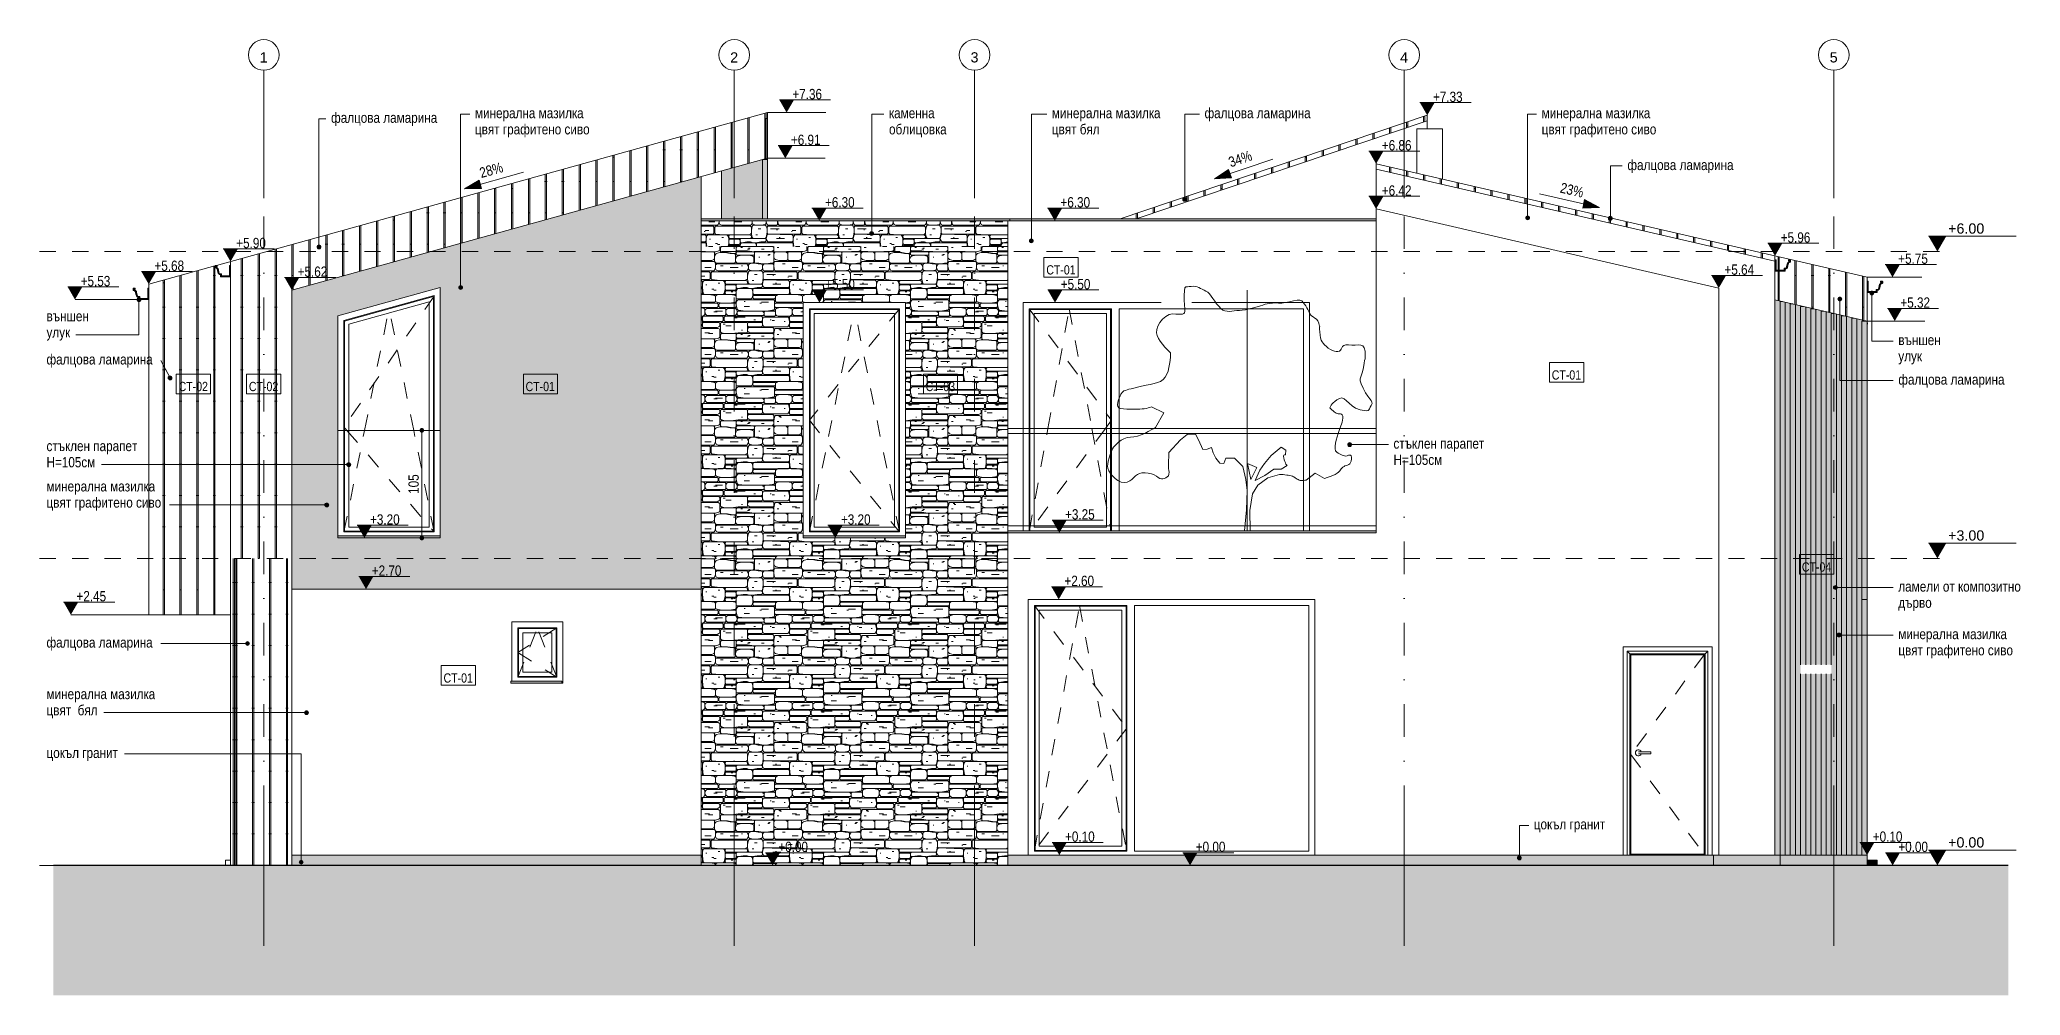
# Model space of a CAD drawing. Header units: centimetres. Extents: x 17 to 1954, y -127 to 807.
import ezdxf

# ---------------------------------------------------------------- set-up
doc = ezdxf.new("R2010")
doc.units = ezdxf.units.CM
doc.linetypes.add('Dash', pattern=[31.75, 15.875, -15.875])
doc.linetypes.add('Dash dot', pattern=[79.375, 31.75, -23.8125, 0, -23.8125])
for name, color, linetype, lineweight in [('A-ANNO-DIMS', 7, 'Continuous', 9), ('A-ANNO-DIMS-50', 7, 'Continuous', 9), ('A-ANNO-NOTE', 7, 'Continuous', 9), ('A-DETL-GENF', 7, 'Continuous', 9), ('A-DETL-MBND', 7, 'Continuous', 9), ('A-DOOR', 7, 'Continuous', 9), ('A-DOOR-FRAM', 7, 'Continuous', 15), ('A-FLOR', 7, 'Continuous', 9), ('A-FLOR-HRAL', 7, 'Continuous', 9), ('A-FLOR-LEVL', 7, 'Continuous', 9), ('A-FLOR-PATT', 7, 'Continuous', 9), ('A-GENM', 7, 'Continuous', 9), ('A-GLAZ', 7, 'Continuous', 5), ('A-GLAZ-CWMG', 7, 'Continuous', 9), ('A-GLAZ-HDLN', 7, 'Dash', 5), ('A-ROOF', 7, 'Continuous', 9), ('A-ROOF-OTLN', 7, 'Continuous', 9), ('A-ROOF-PATT', 7, 'Continuous', 9), ('A-WALL', 7, 'Continuous', 9), ('A-WALL-IDEN', 7, 'Continuous', 9), ('A-WALL-PATT', 7, 'Continuous', 9), ('G-ANNO-DIMS', 7, 'Continuous', 9), ('G-ANNO-TEXT', 7, 'Continuous', 9), ('L-PLNT', 7, 'Continuous', 15), ('S-GRID', 7, 'Continuous', 9), ('S-GRID-IDEN', 7, 'Continuous', 9)]:
    doc.layers.add(name, color=color, linetype=linetype, lineweight=lineweight)
doc.layers.add('A-DETL', color=7, linetype='Continuous', lineweight=9, true_color=0x008000)
doc.styles.add('Arial', font='arial.ttf', dxfattribs={"height": 10})
doc.styles.add('Arial Narrow', font='ARIALN.TTF', dxfattribs={"height": 10})
doc.styles.add('Arial Narrow_1', font='ARIALN.TTF', dxfattribs={"height": 9})
doc.styles.add('Arial Narrow_2', font='ARIALN.TTF', dxfattribs={"height": 10})
doc.dimstyles.new('TEC_DIM', dxfattribs={"dimscale": 30.48, "dimtxt": 10.23431, "dimasz": 0.492126, "dimexe": 0.393701, "dimexo": 0.246063, "dimgap": 0, "dimtad": 1, "dimdec": 0, "dimzin": 0, "dimdsep": 46, "dimtxsty": 'Arial Narrow', "dimblk1": 'DOTSMALL', "dimblk2": 'DOTSMALL', "dimsah": 1, "dimcen": 0.09, "dimazin": 0, "dimtfac": 1, "dimtdec": 4, "dimtix": 1, "dimtmove": 0, "dimatfit": 3, "dimfxl": 1, "dimtvp": 1, "dimtolj": 1, "dimtzin": 0, "dimarcsym": 2})
pattern_1 = [(180, (770.92, 316.175), (-1e-14, -85.13), [18.729, -66.402]), (0, (688.35, 312.77), (0, 85.131), [11.067, -74.064]), (0, (699.41, 308.51), (0, 85.131), [5.959, -79.171]), (315, (698.56, 309.364), (85.13, 0), [1.204, -119.189]), (270, (698.56, 310.22), (85.131, 5e-15), [0.851, -84.279]), (270, (698.56, 311.92), (85.131, 5e-15), [1.703, -83.428]), (225, (699.41, 312.77), (7e-15, -85.13), [1.204, -119.189]), (180, (723.25, 312.77), (-1e-14, -85.131), [23.837, -61.294]), (135, (724.1, 311.92), (-85.13, 7e-15), [1.204, -119.189]), (90, (724.1, 311.07), (-85.131, 5e-15), [0.851, -84.279]), (180, (723.25, 361.29), (-1e-14, -85.13), [35.755, -49.376]), (180, (715.59, 344.27), (-1e-14, -85.13), [16.175, -68.956]), (180, (735.17, 382.58), (-1e-14, -85.13), [34.904, -50.227]), (225, (748.79, 336.606), (7e-15, -85.13), [1.204, -119.189]), (315, (748.79, 336.606), (85.13, 0), [1.204, -119.189]), (45, (724.95, 367.25), (0, 85.13), [1.204, -119.189]), (0, (700.26, 367.25), (0, 85.13), [24.688, -60.443]), (135, (751.34, 355.335), (-85.13, 7e-15), [1.204, -119.189]), (180, (764.96, 355.335), (-1e-14, -85.13), [13.621, -71.51]), (225, (736.87, 354.484), (7e-15, -85.13), [1.204, -119.189]), (180, (765.815, 354.48), (-1e-14, -85.13), [28.944, -56.186]), (0, (693.45, 305.11), (0, 85.131), [1.703, -83.428]), (0, (703.67, 352.78), (0, 85.131), [0.851, -84.279]), (0, (688.35, 357.04), (0, 85.131), [5.108, -80.023]), (0, (685.79, 358.74), (0, 85.131), [1.703, -83.428]), (0, (761.56, 370.66), (0, 85.13), [3.405, -81.725]), (0, (763.26, 371.51), (0, 85.13), [6.81, -78.32]), (0, (703.67, 330.65), (0, 85.131), [0.851, -84.279]), (0, (692.6, 328.94), (0, 85.131), [7.662, -77.469]), (0, (683.24, 330.65), (0, 85.131), [2.554, -82.577]), (0, (759.86, 307.66), (0, 85.13), [1.703, -83.428]), (0, (761.56, 306.81), (0, 85.13), [2.554, -82.577]), (0, (753.9, 311.92), (0, 85.13), [0.851, -84.279]), (0, (765.815, 313.62), (0, 85.13), [1.703, -83.428]), (0, (713.885, 316.175), (0, 85.131), [1.703, -83.428]), (0, (716.44, 322.13), (0, 85.131), [2.554, -82.577]), (0, (736.87, 313.62), (0, 85.131), [0.851, -84.279]), (0, (734.32, 312.77), (0, 85.131), [7.662, -77.469]), (0, (748.79, 319.58), (0, 85.13), [0.851, -84.279]), (0, (749.64, 320.43), (0, 85.13), [3.405, -81.725]), (0, (734.32, 321.28), (0, 85.131), [0.851, -84.279]), (0, (728.36, 322.13), (0, 85.131), [8.513, -76.618]), (0, (753.045, 328.94), (0, 85.13), [5.959, -79.171]), (0, (743.68, 332.35), (0, 85.13), [2.554, -82.577]), (0, (720.7, 339.16), (0, 85.13), [0.851, -84.279]), (0, (729.21, 340.86), (0, 85.13), [1.703, -83.428]), (0, (730.06, 341.71), (0, 85.13), [1.703, -83.428]), (0, (706.22, 380.87), (0, 85.13), [0.851, -84.279]), (0, (706.22, 375.77), (0, 85.13), [5.108, -80.023]), (0, (721.55, 379.17), (0, 85.13), [1.703, -83.428]), (0, (723.25, 380.02), (0, 85.13), [6.81, -78.32]), (0, (715.59, 363), (0, 85.13), [1.703, -83.428]), (0, (696.86, 364.7), (0, 85.13), [2.554, -82.577]), (0, (696.01, 365.55), (0, 85.13), [11.067, -74.064]), (0, (745.38, 361.29), (0, 85.13), [0.851, -84.279]), (0, (731.76, 363), (0, 85.13), [0.851, -84.279]), (0, (733.465, 362.145), (0, 85.13), [2.554, -82.577]), (0, (756.45, 349.38), (0, 85.13), [4.257, -80.874]), (0, (753.045, 350.23), (0, 85.13), [4.257, -80.874]), (0, (738.57, 348.52), (0, 85.13), [1.703, -83.428]), (0, (741.13, 352.78), (0, 85.13), [1.703, -83.428]), (0, (740.28, 353.63), (0, 85.13), [1.703, -83.428]), (0, (723.25, 346.82), (0, 85.13), [2.554, -82.577]), (0, (710.48, 347.67), (0, 85.13), [1.703, -83.428]), (0, (709.63, 346.82), (0, 85.131), [1.703, -83.428]), (0, (702.82, 348.52), (0, 85.131), [1.703, -83.428]), (270, (698.56, 391.09), (85.13, 5e-15), [7.662, -77.469]), (243.435, (699.413, 392.792), (0.0005, -85.1307), [1.904, -188.454]), (251.565, (714.737, 386.833), (0.0002, -85.1307), [2.692, -266.515]), (270, (714.74, 390.24), (85.13, 5e-15), [3.405, -81.725]), (288.435, (713.885, 392.792), (85.1312, -170.2614), [2.692, -266.515]), (333.435, (678.982, 326.39), (85.1307, 0.0005), [1.904, -188.454]), (296.565, (678.13, 328.093), (85.131, -85.1308), [1.904, -188.454]), (270, (678.13, 331.5), (85.131, 5e-15), [3.405, -81.725]), (206.565, (679.833, 332.35), (-85.1308, -85.131), [1.904, -188.454]), (26.565, (678.982, 386.833), (85.1308, 85.131), [1.904, -188.454]), (348.69, (679.833, 380.023), (85.1301, -0.0005), [4.341, -429.742]), (333.435, (678.13, 380.874), (85.1307, 0.0005), [1.904, -188.454]), (270, (678.13, 385.98), (85.13, 5e-15), [5.108, -80.023]), (225, (678.98, 386.83), (7e-15, -85.13), [1.204, -119.189]), (0, (678.98, 333.2), (0, 85.131), [17.877, -67.253]), (315, (677.28, 334.904), (85.13, 0), [2.408, -117.985]), (270, (677.28, 340.01), (85.131, 5e-15), [5.108, -80.023]), (243.435, (678.13, 341.714), (0.0005, -85.1307), [1.904, -188.454]), (225, (678.98, 342.565), (7e-15, -85.13), [1.204, -119.189]), (194.036, (682.387, 343.417), (-255.3926, -85.1294), [3.51, -347.493]), (0, (715.59, 344.27), (0, 85.13), [1.703, -83.428]), (0, (692.6, 306.81), (0, 85.131), [4.257, -80.874]), (0, (688.35, 305.96), (0, 85.131), [9.364, -75.766]), (45, (688.346, 372.36), (0, 85.13), [2.408, -117.985]), (90, (688.35, 368.96), (-85.131, 5e-15), [3.405, -81.725]), (135, (689.2, 368.105), (-85.13, 7e-15), [1.204, -119.189]), (116.565, (699.413, 371.51), (-85.131, 85.1308), [1.904, -188.454]), (90, (699.41, 369.81), (-85.13, 5e-15), [1.703, -83.428]), (63.435, (698.562, 368.105), (-0.0005, 85.1307), [1.904, -188.454]), (288.435, (753.045, 370.658), (85.1312, -170.2614), [2.692, -266.515]), (270, (753.045, 371.51), (85.13, 5e-15), [0.851, -84.279]), (243.435, (753.897, 373.212), (0.0005, -85.1307), [1.904, -188.454]), (251.565, (763.26, 328.944), (0.0002, -85.1307), [2.692, -266.515]), (270, (763.26, 333.2), (85.13, 5e-15), [4.257, -80.874]), (296.565, (762.41, 334.904), (85.131, -85.1308), [1.904, -188.454]), (288.435, (724.1, 328.944), (85.1312, -170.2614), [2.692, -266.515]), (270, (724.1, 329.8), (85.131, 5e-15), [0.851, -84.279]), (243.435, (724.952, 331.498), (0.0005, -85.1307), [1.904, -188.454]), (243.435, (710.48, 328.093), (0.0005, -85.1307), [1.904, -188.454]), (270, (710.48, 329.8), (85.131, 5e-15), [1.703, -83.428]), (296.565, (709.63, 331.498), (85.131, -85.1308), [1.904, -188.454]), (315, (724.1, 371.51), (85.13, 0), [2.408, -117.985]), (63.435, (709.63, 353.632), (-0.0005, 85.1307), [1.904, -188.454]), (90, (709.63, 351.93), (-85.13, 5e-15), [1.703, -83.428]), (135, (711.33, 350.23), (-85.13, 7e-15), [2.408, -117.985]), (90, (767.52, 345.97), (-85.13, 5e-15), [7.662, -77.469]), (45, (766.666, 345.12), (0, 85.13), [1.204, -119.189]), (270, (762.41, 343.42), (85.13, 5e-15), [5.959, -79.171]), (270, (748.79, 343.42), (85.13, 5e-15), [6.81, -78.32]), (108.435, (772.625, 312.77), (-85.1312, 170.2614), [2.692, -266.515]), (90, (772.625, 307.66), (-85.13, 5e-15), [5.108, -80.023]), (78.69, (771.774, 303.405), (0.0005, 85.1301), [4.341, -429.742]), (278.13, (750.491, 309.364), (85.12937, -510.78354), [6.02, -595.945]), (270, (750.49, 312.77), (85.13, 5e-15), [3.405, -81.725]), (251.565, (751.343, 315.324), (0.0002, -85.1307), [2.692, -266.515]), (333.435, (707.926, 316.175), (85.1307, 0.0005), [1.904, -188.454]), (180, (708.78, 312.77), (-1e-14, -85.131), [5.959, -79.171]), (0, (699.41, 349.38), (0, 85.131), [34.904, -50.227]), (180, (713.885, 308.51), (-1e-14, -85.131), [8.513, -76.618]), (189.462, (718.993, 309.364), (-425.6536, -85.12784), [5.178, -512.651]), (180, (723.25, 309.36), (-1e-14, -85.131), [4.257, -80.874]), (0, (716.44, 312.77), (0, 85.131), [2.554, -82.577]), (0, (704.52, 312.77), (0, 85.131), [2.554, -82.577]), (180, (690.05, 343.42), (-1e-14, -85.131), [7.662, -77.469]), (90, (698.56, 344.27), (-85.131, 5e-15), [5.108, -80.023]), (63.435, (697.71, 342.565), (-0.0005, 85.1307), [1.904, -188.454]), (0, (695.16, 342.565), (0, 85.131), [2.554, -82.577]), (350.538, (690.049, 343.417), (85.13023, 0.00015), [5.178, -512.651]), (0, (692.6, 342.565), (0, 85.131), [4.257, -80.874]), (350.538, (687.495, 343.417), (85.13023, 0.00015), [5.178, -512.651]), (350.538, (757.302, 387.685), (85.13023, 0.00015), [5.178, -512.651]), (0, (739.42, 387.685), (0, 85.13), [17.877, -67.253]), (26.565, (737.722, 386.833), (85.1308, 85.131), [1.904, -188.454]), (0, (715.59, 386.83), (0, 85.13), [21.283, -63.848]), (0, (711.33, 393.64), (0, 85.13), [1.703, -83.428]), (341.565, (708.777, 394.495), (85.1307, 0.0002), [2.692, -266.515]), (0, (705.37, 394.495), (0, 85.13), [3.405, -81.725]), (9.462, (700.264, 393.644), (425.6536, 85.12784), [5.178, -512.651]), (348.69, (693.454, 387.685), (85.1301, -0.0005), [4.341, -429.742]), (0, (680.68, 387.685), (0, 85.13), [12.77, -72.361]), (8.13, (691.751, 379.171), (510.78354, 85.12937), [6.02, -595.945]), (0, (684.09, 379.17), (0, 85.13), [7.662, -77.469]), (281.31, (698.562, 377.469), (85.1305, -340.5222), [4.341, -429.742]), (270, (698.56, 380.02), (85.13, 5e-15), [2.554, -82.577]), (243.435, (699.413, 381.725), (0.0005, -85.1307), [1.904, -188.454]), (0, (726.655, 383.43), (0, 85.13), [5.108, -80.023]), (0, (705.37, 383.43), (0, 85.13), [4.257, -80.874]), (0, (733.465, 372.36), (0, 85.13), [1.703, -83.428]), (9.462, (728.357, 371.51), (425.6536, 85.12784), [5.178, -512.651]), (0, (707.93, 371.51), (0, 85.13), [20.431, -64.699]), (0, (707.93, 371.51), (0, 85.13), [5.959, -79.171]), (353.66, (700.264, 372.361), (85.13067, 0.00017), [7.709, -763.182]), (180, (764.96, 374.915), (-1e-14, -85.13), [28.093, -57.038]), (0, (736.87, 379.17), (0, 85.13), [28.093, -57.038]), (0, (751.34, 361.29), (0, 85.13), [18.729, -66.402]), (0, (751.34, 366.4), (0, 85.13), [18.729, -66.402]), (0, (739.42, 366.4), (0, 85.13), [11.918, -73.212]), (333.435, (737.722, 367.253), (85.1307, 0.0005), [1.904, -188.454]), (348.69, (747.938, 374.915), (85.1301, -0.0005), [4.341, -429.742]), (14.036, (737.722, 374.064), (255.3926, 85.1294), [3.51, -347.493]), (180, (709.63, 345.12), (-1e-14, -85.131), [6.81, -78.32]), (0, (687.495, 366.4), (0, 85.131), [35.755, -49.376]), (0, (713.885, 360.44), (0, 85.13), [5.108, -80.023]), (0, (700.26, 350.23), (0, 85.131), [8.513, -76.618]), (165.964, (687.495, 349.376), (-85.1307, -0.0001), [3.51, -347.493]), (180, (693.45, 349.38), (-1e-14, -85.131), [5.959, -79.171]), (187.125, (700.264, 350.227), (-595.9146, -85.13033), [6.863, -679.482]), (0, (684.09, 360.44), (0, 85.131), [24.688, -60.443]), (0, (715.59, 302.55), (0, 85.131), [34.052, -51.078]), (0, (741.98, 309.36), (0, 85.131), [4.257, -80.874]), (0, (715.59, 308.51), (0, 85.131), [34.052, -51.078]), (296.565, (724.1, 311.918), (85.131, -85.1308), [1.904, -188.454]), (270, (724.1, 312.77), (85.131, 5e-15), [0.851, -84.279]), (255.964, (724.952, 316.175), (0.0001, -85.1307), [3.51, -347.493]), (0, (725.8, 317.03), (0, 85.131), [31.498, -53.632]), (284.036, (735.168, 329.796), (85.1294, -255.3926), [3.51, -347.493]), (270, (735.17, 332.35), (85.13, 5e-15), [2.554, -82.577]), (251.565, (736.02, 334.904), (0.0002, -85.1307), [2.692, -266.515]), (0, (725.8, 324.69), (0, 85.131), [31.498, -53.632]), (180, (759.86, 335.755), (-1e-14, -85.13), [10.216, -74.915]), (206.565, (761.558, 336.606), (-85.1308, -85.131), [1.904, -188.454]), (315, (735.17, 338.31), (85.13, 0), [1.204, -119.189]), (270, (735.17, 340.01), (85.13, 5e-15), [1.703, -83.428]), (243.435, (736.02, 343.417), (0.0005, -85.1307), [1.904, -188.454]), (135, (748.79, 342.565), (-85.13, 7e-15), [2.408, -117.985]), (165.964, (740.276, 335.755), (-85.1307, -0.0001), [3.51, -347.493]), (180, (747.94, 335.755), (-1e-14, -85.13), [7.662, -77.469]), (0, (736.02, 334.9), (0, 85.13), [26.39, -58.74]), (26.565, (707.075, 316.175), (85.1308, 85.131), [1.904, -188.454]), (0, (703.67, 316.175), (0, 85.131), [3.405, -81.725]), (0, (682.39, 316.175), (0, 85.131), [8.513, -76.618]), (353.66, (674.725, 317.026), (85.13067, 0.00017), [7.709, -763.182]), (0, (674.725, 324.69), (0, 85.131), [34.052, -51.078]), (0, (680.68, 325.54), (0, 85.131), [28.093, -57.038]), (0, (679.83, 332.35), (0, 85.131), [28.944, -56.186]), (260.538, (724.952, 318.729), (0.00015, -85.13023), [5.178, -512.651]), (270, (724.95, 322.13), (85.131, 5e-15), [3.405, -81.725]), (288.435, (724.1, 324.688), (85.1312, -170.2614), [2.692, -266.515]), (284.036, (709.63, 317.026), (85.1294, -255.3926), [3.51, -347.493]), (270, (709.63, 320.43), (85.131, 5e-15), [3.405, -81.725]), (258.69, (710.48, 324.688), (-0.0005, -85.1301), [4.341, -429.742]), (45, (723.25, 326.39), (0, 85.13), [1.204, -119.189]), (11.31, (718.993, 325.539), (340.5222, 85.1305), [4.341, -429.742]), (0, (714.74, 325.54), (0, 85.131), [4.257, -80.874]), (345.964, (711.33, 326.39), (85.1307, 0.0001), [3.51, -347.493]), (198.435, (713.885, 333.2), (-170.2614, -85.1312), [2.692, -266.515]), (180, (716.44, 333.2), (-1e-14, -85.131), [2.554, -82.577]), (165.964, (719.844, 332.35), (-85.1307, -0.0001), [3.51, -347.493]), (180, (723.25, 332.35), (-1e-14, -85.131), [3.405, -81.725]), (0, (713.885, 333.2), (0, 85.131), [0.851, -84.279]), (0, (699.41, 333.2), (0, 85.131), [15.324, -69.807]), (345.964, (711.33, 340.863), (85.1307, 0.0001), [3.51, -347.493]), (0, (703.67, 340.86), (0, 85.131), [7.662, -77.469]), (11.31, (699.413, 340.011), (340.5222, 85.1305), [4.341, -429.742]), (296.565, (697.71, 335.755), (85.131, -85.1308), [1.904, -188.454]), (270, (697.71, 336.61), (85.131, 5e-15), [0.851, -84.279]), (251.565, (698.562, 339.16), (0.0002, -85.1307), [2.692, -266.515]), (270, (716.44, 343.42), (85.13, 5e-15), [10.216, -74.915]), (351.87, (709.629, 345.119), (85.13057, -0.00013), [6.02, -595.945]), (0, (705.37, 345.12), (0, 85.131), [4.257, -80.874]), (0, (731.76, 333.2), (0, 85.13), [2.554, -82.577]), (14.036, (728.357, 332.35), (255.3926, 85.1294), [3.51, -347.493]), (0, (724.95, 332.35), (0, 85.131), [3.405, -81.725]), (348.69, (720.696, 333.201), (85.1301, -0.0005), [4.341, -429.742]), (0, (716.44, 333.2), (0, 85.131), [4.257, -80.874]), (180, (734.32, 344.27), (-1e-14, -85.13), [17.026, -68.105]), (14.036, (763.26, 344.268), (255.3926, 85.1294), [3.51, -347.493]), (0, (741.98, 344.27), (0, 85.13), [21.283, -63.848]), (243.435, (750.49, 358.74), (0.0005, -85.1307), [1.904, -188.454]), (270, (750.49, 361.29), (85.13, 5e-15), [2.554, -82.577]), (281.31, (749.64, 365.551), (85.1305, -340.5222), [4.341, -429.742]), (296.565, (724.1, 358.74), (85.131, -85.1308), [1.904, -188.454]), (270, (724.1, 363), (85.13, 5e-15), [4.257, -80.874]), (251.565, (724.952, 365.55), (0.0002, -85.1307), [2.692, -266.515]), (0, (724.95, 365.55), (0, 85.13), [24.688, -60.443]), (0, (725.8, 356.19), (0, 85.13), [22.985, -62.145]), (26.565, (764.964, 355.335), (85.1308, 85.131), [1.904, -188.454]), (333.435, (765.815, 354.484), (85.1307, 0.0005), [1.904, -188.454]), (90, (736.02, 352.78), (-85.13, 5e-15), [0.851, -84.279]), (75.964, (735.168, 349.376), (-0.0001, 85.1307), [3.51, -347.493]), (90, (735.17, 344.27), (-85.13, 5e-15), [5.108, -80.023]), (0, (710.48, 355.335), (0, 85.13), [23.837, -61.294]), (0, (713.885, 356.19), (0, 85.13), [4.257, -80.874]), (180, (723.25, 356.19), (-1e-14, -85.13), [12.77, -72.361]), (225, (724.1, 357.04), (7e-15, -85.13), [1.204, -119.189]), (270, (724.1, 359.59), (85.13, 5e-15), [2.554, -82.577]), (315, (723.25, 360.44), (85.13, 0), [1.204, -119.189]), (0, (710.48, 360.44), (0, 85.13), [12.77, -72.361]), (45, (709.63, 359.59), (0, 85.13), [1.204, -119.189]), (90, (709.63, 357.04), (-85.13, 5e-15), [2.554, -82.577]), (135, (710.48, 356.186), (-85.13, 7e-15), [1.204, -119.189]), (26.565, (732.614, 344.268), (85.1308, 85.131), [1.904, -188.454]), (0, (728.36, 344.27), (0, 85.13), [4.257, -80.874]), (0, (699.41, 345.12), (0, 85.131), [3.405, -81.725]), (180, (734.32, 350.23), (-1e-14, -85.13), [22.985, -62.145]), (180, (766.67, 360.44), (-1e-14, -85.13), [15.324, -69.807]), (225, (724.1, 310.216), (7e-15, -85.13), [1.204, -119.189]), (45, (697.71, 306.81), (0, 85.13), [1.204, -119.189]), (315, (697.71, 311.92), (85.13, 0), [1.204, -119.189]), (45, (687.495, 311.07), (0, 85.13), [1.204, -119.189]), (315, (687.495, 307.66), (85.13, 0), [1.204, -119.189]), (45, (687.495, 305.11), (0, 85.13), [1.204, -119.189]), (315, (687.495, 303.405), (85.13, 0), [1.204, -119.189]), (225, (698.56, 303.405), (7e-15, -85.13), [1.204, -119.189]), (315, (697.71, 305.96), (85.13, 0), [1.204, -119.189]), (315, (714.74, 303.405), (85.13, 0), [1.204, -119.189]), (45, (714.74, 307.66), (0, 85.13), [1.204, -119.189]), (225, (771.774, 303.405), (7e-15, -85.13), [1.204, -119.189]), (315, (770.92, 316.175), (85.13, 0), [1.204, -119.189]), (45, (751.34, 315.324), (0, 85.13), [1.204, -119.189]), (315, (751.34, 303.405), (85.13, 0), [1.204, -119.189]), (225, (750.49, 303.405), (7e-15, -85.13), [1.204, -119.189]), (315, (749.64, 308.51), (85.13, 0), [1.204, -119.189]), (225, (750.49, 310.216), (7e-15, -85.13), [1.204, -119.189]), (315, (749.64, 316.175), (85.13, 0), [1.204, -119.189]), (315, (724.95, 310.216), (85.13, 0), [1.204, -119.189]), (45, (724.95, 316.175), (0, 85.13), [1.204, -119.189]), (45, (723.25, 312.77), (0, 85.13), [1.204, -119.189]), (315, (710.48, 313.62), (85.13, 0), [1.204, -119.189]), (225, (709.63, 313.62), (7e-15, -85.13), [1.204, -119.189]), (315, (687.495, 313.62), (85.13, 0), [1.204, -119.189]), (45, (687.495, 315.324), (0, 85.13), [1.204, -119.189]), (135, (725.804, 317.026), (-85.13, 7e-15), [1.204, -119.189]), (225, (758.15, 317.88), (7e-15, -85.13), [1.204, -119.189]), (315, (757.3, 324.69), (85.13, 0), [1.204, -119.189]), (45, (724.95, 323.84), (0, 85.13), [1.204, -119.189]), (315, (723.25, 325.54), (85.13, 0), [1.204, -119.189]), (315, (723.25, 332.35), (85.13, 0), [1.204, -119.189]), (45, (710.48, 331.5), (0, 85.13), [1.204, -119.189]), (315, (710.48, 327.24), (85.13, 0), [1.204, -119.189]), (45, (710.48, 324.69), (0, 85.13), [1.204, -119.189]), (225, (709.63, 317.88), (7e-15, -85.13), [1.204, -119.189]), (315, (673.874, 317.88), (85.13, 0), [1.204, -119.189]), (225, (674.725, 324.69), (7e-15, -85.13), [1.204, -119.189]), (315, (708.78, 324.69), (85.13, 0), [1.204, -119.189]), (225, (709.63, 326.39), (7e-15, -85.13), [1.204, -119.189]), (315, (708.78, 332.35), (85.13, 0), [1.204, -119.189]), (225, (697.71, 334.05), (7e-15, -85.13), [1.204, -119.189]), (315, (696.86, 342.565), (85.13, 0), [1.204, -119.189]), (45, (683.24, 348.524), (0, 85.13), [1.204, -119.189]), (315, (683.24, 344.27), (85.13, 0), [1.204, -119.189]), (45, (716.44, 343.42), (0, 85.13), [1.204, -119.189]), (45, (714.74, 333.2), (0, 85.13), [1.204, -119.189]), (315, (698.56, 334.05), (85.13, 0), [1.204, -119.189]), (45, (698.56, 339.16), (0, 85.13), [1.204, -119.189]), (315, (714.74, 340.01), (85.13, 0), [1.204, -119.189]), (225, (716.44, 341.714), (7e-15, -85.13), [1.204, -119.189]), (315, (715.59, 344.27), (85.13, 0), [1.204, -119.189]), (315, (698.56, 341.714), (85.13, 0), [1.204, -119.189]), (45, (698.56, 343.42), (0, 85.13), [1.204, -119.189]), (315, (698.56, 345.97), (85.13, 0), [1.204, -119.189]), (45, (698.56, 348.524), (0, 85.13), [1.204, -119.189]), (315, (734.32, 349.376), (85.13, 0), [1.204, -119.189]), (225, (735.17, 345.97), (7e-15, -85.13), [1.204, -119.189]), (315, (734.32, 344.27), (85.13, 0), [1.204, -119.189]), (45, (734.32, 333.2), (0, 85.13), [1.204, -119.189]), (45, (734.32, 325.54), (0, 85.13), [1.204, -119.189]), (315, (724.95, 326.39), (85.13, 0), [1.204, -119.189]), (45, (724.95, 331.5), (0, 85.13), [1.204, -119.189]), (315, (734.32, 332.35), (85.13, 0), [1.204, -119.189]), (135, (736.87, 325.54), (-85.13, 7e-15), [1.204, -119.189]), (225, (762.41, 326.39), (7e-15, -85.13), [1.204, -119.189]), (315, (736.02, 337.46), (85.13, 0), [1.204, -119.189]), (45, (736.02, 343.42), (0, 85.13), [1.204, -119.189]), (45, (761.56, 336.606), (0, 85.13), [1.204, -119.189]), (45, (748.79, 343.42), (0, 85.13), [1.204, -119.189]), (315, (761.56, 344.27), (85.13, 0), [1.204, -119.189]), (135, (767.52, 359.59), (-85.13, 7e-15), [1.204, -119.189]), (45, (766.666, 356.186), (0, 85.13), [1.204, -119.189]), (225, (735.17, 351.08), (7e-15, -85.13), [1.204, -119.189]), (315, (734.32, 355.335), (85.13, 0), [1.204, -119.189]), (135, (770.92, 365.55), (-85.13, 7e-15), [1.204, -119.189]), (45, (770.07, 361.294), (0, 85.13), [1.204, -119.189]), (315, (750.49, 362.145), (85.13, 0), [1.204, -119.189]), (45, (750.49, 365.55), (0, 85.13), [1.204, -119.189]), (45, (750.49, 359.59), (0, 85.13), [1.204, -119.189]), (225, (749.64, 357.04), (7e-15, -85.13), [1.204, -119.189]), (315, (724.95, 357.04), (85.13, 0), [1.204, -119.189]), (225, (709.63, 351.08), (7e-15, -85.13), [1.204, -119.189]), (315, (683.24, 351.08), (85.13, 0), [1.204, -119.189]), (45, (683.24, 359.59), (0, 85.13), [1.204, -119.189]), (315, (708.78, 360.44), (85.13, 0), [1.204, -119.189]), (225, (724.1, 362.145), (7e-15, -85.13), [1.204, -119.189]), (315, (723.25, 366.4), (85.13, 0), [1.204, -119.189]), (315, (686.64, 362.145), (85.13, 0), [1.204, -119.189]), (225, (687.495, 366.4), (7e-15, -85.13), [1.204, -119.189]), (315, (681.536, 375.766), (85.13, 0), [1.204, -119.189]), (45, (681.536, 378.32), (0, 85.13), [1.204, -119.189]), (315, (697.71, 386.83), (85.13, 0), [1.204, -119.189]), (225, (698.56, 380.874), (7e-15, -85.13), [1.204, -119.189]), (315, (697.71, 379.17), (85.13, 0), [1.204, -119.189]), (225, (698.56, 375.766), (7e-15, -85.13), [1.204, -119.189]), (315, (689.2, 368.105), (85.13, 0), [1.204, -119.189]), (225, (698.56, 368.105), (7e-15, -85.13), [1.204, -119.189]), (315, (697.71, 374.064), (85.13, 0), [1.204, -119.189]), (315, (699.41, 368.105), (85.13, 0), [1.204, -119.189]), (45, (699.41, 370.66), (0, 85.13), [1.204, -119.189]), (315, (724.1, 371.51), (85.13, 0), [1.204, -119.189]), (315, (725.804, 367.25), (85.13, 0), [1.204, -119.189]), (45, (725.804, 370.66), (0, 85.13), [1.204, -119.189]), (225, (736.87, 367.25), (7e-15, -85.13), [1.204, -119.189]), (315, (736.02, 371.51), (85.13, 0), [1.204, -119.189]), (315, (736.87, 368.105), (85.13, 0), [1.204, -119.189]), (225, (753.045, 368.105), (7e-15, -85.13), [2.408, -117.985]), (315, (753.9, 368.105), (85.13, 0), [1.204, -119.189]), (225, (773.48, 368.105), (7e-15, -85.13), [1.204, -119.189]), (315, (772.625, 374.064), (85.13, 0), [1.204, -119.189]), (45, (753.9, 373.21), (0, 85.13), [1.204, -119.189]), (315, (752.194, 374.064), (85.13, 0), [1.204, -119.189]), (45, (736.87, 373.21), (0, 85.13), [1.204, -119.189]), (45, (735.17, 372.36), (0, 85.13), [1.204, -119.189]), (315, (699.41, 373.21), (85.13, 0), [1.204, -119.189]), (225, (700.264, 382.58), (7e-15, -85.13), [1.204, -119.189]), (315, (735.17, 382.58), (85.13, 0), [1.204, -119.189]), (225, (736.87, 384.28), (7e-15, -85.13), [1.204, -119.189]), (315, (714.74, 384.28), (85.13, 0), [1.204, -119.189]), (45, (714.74, 385.98), (0, 85.13), [1.204, -119.189]), (45, (713.034, 383.43), (0, 85.13), [1.204, -119.189]), (45, (699.41, 392.79), (0, 85.13), [1.204, -119.189]), (315, (713.034, 393.644), (85.13, 0), [1.204, -119.189]), (45, (764.964, 374.915), (0, 85.13), [1.204, -119.189]), (315, (736.02, 375.766), (85.13, 0), [1.204, -119.189]), (225, (736.87, 379.17), (7e-15, -85.13), [1.204, -119.189]), (315, (764.964, 379.17), (85.13, 0), [1.204, -119.189]), (45, (762.41, 380.02), (0, 85.13), [1.204, -119.189]), (315, (736.87, 380.874), (85.13, 0), [1.204, -119.189]), (45, (736.87, 385.98), (0, 85.13), [1.204, -119.189]), (315, (762.41, 386.83), (85.13, 0), [1.204, -119.189]), (270, (673.87, 323.84), (85.131, 5e-15), [5.959, -79.171]), (270, (698.56, 385.13), (85.13, 5e-15), [4.257, -80.874]), (270, (736.02, 381.725), (85.13, 5e-15), [8.513, -76.618]), (270, (736.87, 373.21), (85.13, 5e-15), [5.959, -79.171]), (90, (753.045, 368.105), (-85.13, 5e-15), [5.108, -80.023]), (0, (700.26, 371.51), (0, 85.13), [23.837, -61.294]), (90, (699.41, 368.105), (-85.13, 5e-15), [2.554, -82.577]), (0, (726.655, 371.51), (0, 85.13), [9.364, -75.766]), (270, (736.87, 370.66), (85.13, 5e-15), [2.554, -82.577]), (90, (725.8, 367.25), (-85.13, 5e-15), [3.405, -81.725]), (270, (709.63, 359.59), (85.13, 5e-15), [8.513, -76.618]), (270, (683.24, 359.59), (85.131, 5e-15), [8.513, -76.618]), (270, (686.64, 365.55), (85.131, 5e-15), [3.405, -81.725]), (90, (767.52, 357.04), (-85.13, 5e-15), [2.554, -82.577]), (270, (750.49, 359.59), (85.13, 5e-15), [3.405, -81.725]), (90, (770.92, 362.145), (-85.13, 5e-15), [3.405, -81.725]), (0, (754.75, 374.06), (0, 85.13), [17.026, -68.105]), (270, (773.48, 373.21), (85.13, 5e-15), [5.108, -80.023]), (0, (690.05, 367.25), (0, 85.131), [7.662, -77.469]), (270, (681.54, 378.32), (85.13, 5e-15), [2.554, -82.577]), (270, (736.02, 378.32), (85.13, 5e-15), [2.554, -82.577]), (0, (726.655, 366.4), (0, 85.13), [9.364, -75.766]), (180, (697.71, 374.06), (-1e-14, -85.13), [7.662, -77.469]), (180, (772.625, 374.06), (-1e-14, -85.13), [0.851, -84.279]), (180, (772.625, 367.25), (-1e-14, -85.13), [0.851, -84.279]), (0, (686.64, 374.915), (0, 85.13), [11.067, -74.064]), (90, (698.56, 375.77), (-85.13, 5e-15), [2.554, -82.577]), (180, (697.71, 379.17), (-1e-14, -85.13), [11.067, -74.064]), (270, (724.1, 365.55), (85.13, 5e-15), [3.405, -81.725]), (270, (765.815, 378.32), (85.13, 5e-15), [2.554, -82.577]), (0, (682.39, 379.17), (0, 85.13), [4.257, -80.874]), (0, (682.39, 374.915), (0, 85.131), [4.257, -80.874]), (0, (754.75, 367.25), (0, 85.13), [17.026, -68.105]), (270, (750.49, 365.55), (85.13, 5e-15), [3.405, -81.725]), (90, (735.17, 345.97), (-85.13, 5e-15), [2.554, -82.577]), (180, (698.56, 349.38), (-1e-14, -85.131), [11.918, -73.212]), (270, (735.17, 354.48), (85.13, 5e-15), [3.405, -81.725]), (270, (697.71, 341.71), (85.131, 5e-15), [7.662, -77.469]), (180, (696.86, 333.2), (-1e-14, -85.131), [10.216, -74.915]), (270, (709.63, 323.84), (85.131, 5e-15), [5.959, -79.171]), (0, (698.56, 383.43), (0, 85.13), [14.472, -70.658]), (270, (687.495, 311.07), (85.131, 5e-15), [3.405, -81.725]), (0, (688.35, 302.55), (0, 85.131), [9.364, -75.766]), (90, (698.56, 303.405), (-85.131, 5e-15), [1.703, -83.428]), (180, (697.71, 311.92), (-1e-14, -85.131), [9.364, -75.766]), (270, (714.74, 385.13), (85.13, 5e-15), [0.851, -84.279]), (0, (715.59, 383.43), (0, 85.13), [20.431, -64.699]), (90, (736.87, 384.28), (-85.13, 5e-15), [0.851, -84.279]), (90, (714.74, 385.13), (-85.13, 5e-15), [0.851, -84.279]), (270, (736.87, 386.83), (85.13, 5e-15), [1.703, -83.428]), (270, (736.87, 385.13), (85.13, 5e-15), [4.257, -80.874]), (0, (737.72, 380.02), (0, 85.13), [24.688, -60.443]), (90, (763.26, 380.87), (-85.13, 5e-15), [4.257, -80.874]), (90, (736.87, 385.13), (-85.13, 5e-15), [0.851, -84.279]), (270, (763.26, 385.98), (85.13, 5e-15), [0.851, -84.279]), (0, (752.19, 302.55), (0, 85.131), [18.729, -66.402]), (90, (698.56, 385.13), (-85.13, 5e-15), [0.851, -84.279]), (0, (688.35, 306.81), (0, 85.131), [9.364, -75.766]), (270, (687.495, 305.11), (85.131, 5e-15), [1.703, -83.428]), (90, (698.56, 307.66), (-85.131, 5e-15), [3.405, -81.725]), (270, (714.74, 307.66), (85.131, 5e-15), [4.257, -80.874]), (90, (750.49, 303.405), (-85.131, 5e-15), [4.257, -80.874]), (270, (709.63, 315.32), (85.131, 5e-15), [1.703, -83.428]), (90, (687.495, 313.62), (-85.131, 5e-15), [1.703, -83.428]), (0, (688.35, 316.175), (0, 85.131), [19.58, -65.551]), (270, (724.1, 311.07), (85.131, 5e-15), [0.851, -84.279]), (90, (698.56, 310.22), (-85.131, 5e-15), [0.851, -84.279]), (0, (725.8, 309.36), (0, 85.131), [23.837, -61.294]), (90, (750.49, 310.22), (-85.131, 5e-15), [5.108, -80.023]), (177.955, (749.64, 316.175), (-85.130225, -0.000179), [23.852, -2361.326]), (0, (725.8, 325.54), (0, 85.131), [8.513, -76.618]), (90, (735.17, 326.39), (-85.13, 5e-15), [5.108, -80.023]), (180, (734.32, 332.35), (-1e-14, -85.13), [8.513, -76.618]), (0, (736.87, 325.54), (0, 85.13), [24.688, -60.443]), (180, (747.09, 344.27), (-1e-14, -85.13), [11.918, -73.212]), (90, (724.1, 327.24), (-85.131, 5e-15), [4.257, -80.874]), (270, (710.48, 331.5), (85.131, 5e-15), [4.257, -80.874]), (90, (724.95, 317.88), (-85.131, 5e-15), [5.959, -79.171]), (270, (758.15, 323.84), (85.13, 5e-15), [5.959, -79.171]), (180, (723.25, 325.54), (-1e-14, -85.131), [11.918, -73.212]), (0, (711.33, 312.77), (0, 85.131), [11.918, -73.212]), (180, (686.64, 349.38), (-1e-14, -85.131), [2.554, -82.577]), (270, (683.24, 348.52), (85.131, 5e-15), [4.257, -80.874]), (90, (698.56, 345.97), (-85.131, 5e-15), [2.554, -82.577]), (90, (715.59, 334.05), (-85.131, 5e-15), [5.108, -80.023]), (270, (698.56, 343.42), (85.131, 5e-15), [1.703, -83.428]), (0, (699.41, 340.86), (0, 85.131), [16.175, -68.956]), (90, (716.44, 341.71), (-85.13, 5e-15), [1.703, -83.428]), (270, (735.17, 343.42), (85.13, 5e-15), [9.364, -75.766])]
pattern_2 = [(0, (16.51, 600), (16.51, 30.709), [0.8382, -15.672]), (90, (0, 600), (-16.51, 30.709), [30.709, 0]), (90, (1.27, 600), (-16.51, 30.709), [30.709, 0])]
pattern_3 = [(180, (1029.92, 616.175), (-1e-14, -85.131), [18.729, -66.402]), (0, (947.35, 612.77), (0, 85.13), [11.067, -74.064]), (0, (958.41, 608.51), (0, 85.13), [5.959, -79.171]), (315, (957.56, 609.364), (85.13, 0), [1.204, -119.189]), (270, (957.56, 610.22), (85.13, 5e-15), [0.851, -84.279]), (270, (957.56, 611.92), (85.13, 5e-15), [1.703, -83.428]), (225, (958.41, 612.77), (7e-15, -85.13), [1.204, -119.189]), (180, (982.25, 612.77), (-1e-14, -85.13), [23.837, -61.294]), (135, (983.1, 611.92), (-85.13, 7e-15), [1.204, -119.189]), (90, (983.1, 611.07), (-85.13, 5e-15), [0.851, -84.279]), (180, (982.25, 661.29), (-1e-14, -85.13), [35.755, -49.376]), (180, (974.59, 644.27), (-1e-14, -85.13), [16.175, -68.956]), (180, (994.17, 682.58), (-1e-14, -85.13), [34.904, -50.227]), (225, (1007.79, 636.606), (7e-15, -85.13), [1.204, -119.189]), (315, (1007.79, 636.606), (85.13, 0), [1.204, -119.189]), (45, (983.95, 667.25), (0, 85.13), [1.204, -119.189]), (0, (959.26, 667.25), (0, 85.13), [24.688, -60.443]), (135, (1010.34, 655.335), (-85.13, 7e-15), [1.204, -119.189]), (180, (1023.96, 655.335), (-1e-14, -85.131), [13.621, -71.51]), (225, (995.87, 654.484), (7e-15, -85.13), [1.204, -119.189]), (180, (1024.815, 654.48), (-1e-14, -85.131), [28.944, -56.186]), (0, (952.45, 605.11), (0, 85.13), [1.703, -83.428]), (0, (962.67, 652.78), (0, 85.13), [0.851, -84.279]), (0, (947.35, 657.04), (0, 85.13), [5.108, -80.023]), (0, (944.79, 658.74), (0, 85.13), [1.703, -83.428]), (0, (1020.56, 670.66), (0, 85.131), [3.405, -81.725]), (0, (1022.26, 671.51), (0, 85.131), [6.81, -78.32]), (0, (962.67, 630.65), (0, 85.13), [0.851, -84.279]), (0, (951.6, 628.94), (0, 85.13), [7.662, -77.469]), (0, (942.24, 630.65), (0, 85.13), [2.554, -82.577]), (0, (1018.86, 607.66), (0, 85.13), [1.703, -83.428]), (0, (1020.56, 606.81), (0, 85.13), [2.554, -82.577]), (0, (1012.9, 611.92), (0, 85.13), [0.851, -84.279]), (0, (1024.815, 613.62), (0, 85.13), [1.703, -83.428]), (0, (972.885, 616.175), (0, 85.13), [1.703, -83.428]), (0, (975.44, 622.13), (0, 85.13), [2.554, -82.577]), (0, (995.87, 613.62), (0, 85.13), [0.851, -84.279]), (0, (993.32, 612.77), (0, 85.13), [7.662, -77.469]), (0, (1007.79, 619.58), (0, 85.13), [0.851, -84.279]), (0, (1008.64, 620.43), (0, 85.13), [3.405, -81.725]), (0, (993.32, 621.28), (0, 85.13), [0.851, -84.279]), (0, (987.36, 622.13), (0, 85.13), [8.513, -76.618]), (0, (1012.045, 628.94), (0, 85.13), [5.959, -79.171]), (0, (1002.68, 632.35), (0, 85.13), [2.554, -82.577]), (0, (979.7, 639.16), (0, 85.13), [0.851, -84.279]), (0, (988.21, 640.86), (0, 85.13), [1.703, -83.428]), (0, (989.06, 641.71), (0, 85.13), [1.703, -83.428]), (0, (965.22, 680.87), (0, 85.13), [0.851, -84.279]), (0, (965.22, 675.77), (0, 85.13), [5.108, -80.023]), (0, (980.55, 679.17), (0, 85.13), [1.703, -83.428]), (0, (982.25, 680.02), (0, 85.13), [6.81, -78.32]), (0, (974.59, 663), (0, 85.13), [1.703, -83.428]), (0, (955.86, 664.7), (0, 85.13), [2.554, -82.577]), (0, (955.01, 665.55), (0, 85.13), [11.067, -74.064]), (0, (1004.38, 661.29), (0, 85.13), [0.851, -84.279]), (0, (990.76, 663), (0, 85.13), [0.851, -84.279]), (0, (992.465, 662.145), (0, 85.13), [2.554, -82.577]), (0, (1015.45, 649.38), (0, 85.13), [4.257, -80.874]), (0, (1012.045, 650.23), (0, 85.13), [4.257, -80.874]), (0, (997.57, 648.52), (0, 85.13), [1.703, -83.428]), (0, (1000.13, 652.78), (0, 85.13), [1.703, -83.428]), (0, (999.28, 653.63), (0, 85.13), [1.703, -83.428]), (0, (982.25, 646.82), (0, 85.13), [2.554, -82.577]), (0, (969.48, 647.67), (0, 85.13), [1.703, -83.428]), (0, (968.63, 646.82), (0, 85.13), [1.703, -83.428]), (0, (961.82, 648.52), (0, 85.13), [1.703, -83.428]), (270, (957.56, 691.09), (85.13, 5e-15), [7.662, -77.469]), (243.435, (958.413, 692.792), (0.0005, -85.1307), [1.904, -188.454]), (251.565, (973.737, 686.833), (0.0002, -85.1307), [2.692, -266.515]), (270, (973.74, 690.24), (85.13, 5e-15), [3.405, -81.725]), (288.435, (972.885, 692.792), (85.1312, -170.2614), [2.692, -266.515]), (333.435, (937.982, 626.39), (85.1307, 0.0005), [1.904, -188.454]), (296.565, (937.13, 628.093), (85.131, -85.131), [1.904, -188.454]), (270, (937.13, 631.5), (85.13, 5e-15), [3.405, -81.725]), (206.565, (938.833, 632.35), (-85.131, -85.131), [1.904, -188.454]), (26.565, (937.982, 686.833), (85.131, 85.131), [1.904, -188.454]), (348.69, (938.833, 680.023), (85.1301, -0.0005), [4.341, -429.742]), (333.435, (937.13, 680.874), (85.1307, 0.0005), [1.904, -188.454]), (270, (937.13, 685.98), (85.13, 5e-15), [5.108, -80.023]), (225, (937.98, 686.83), (7e-15, -85.13), [1.204, -119.189]), (0, (937.98, 633.2), (0, 85.13), [17.877, -67.253]), (315, (936.28, 634.904), (85.13, 0), [2.408, -117.985]), (270, (936.28, 640.01), (85.13, 5e-15), [5.108, -80.023]), (243.435, (937.13, 641.714), (0.0005, -85.1307), [1.904, -188.454]), (225, (937.98, 642.565), (7e-15, -85.13), [1.204, -119.189]), (194.036, (941.387, 643.417), (-255.3926, -85.1294), [3.51, -347.493]), (0, (974.59, 644.27), (0, 85.13), [1.703, -83.428]), (0, (951.6, 606.81), (0, 85.13), [4.257, -80.874]), (0, (947.35, 605.96), (0, 85.13), [9.364, -75.766]), (45, (947.346, 672.36), (0, 85.13), [2.408, -117.985]), (90, (947.35, 668.96), (-85.13, 5e-15), [3.405, -81.725]), (135, (948.2, 668.105), (-85.13, 7e-15), [1.204, -119.189]), (116.565, (958.413, 671.51), (-85.131, 85.131), [1.904, -188.454]), (90, (958.41, 669.81), (-85.13, 5e-15), [1.703, -83.428]), (63.435, (957.562, 668.105), (-0.0005, 85.1307), [1.904, -188.454]), (288.435, (1012.045, 670.658), (85.1312, -170.2614), [2.692, -266.515]), (270, (1012.045, 671.51), (85.13, 5e-15), [0.851, -84.279]), (243.435, (1012.897, 673.212), (0.0005, -85.1307), [1.904, -188.454]), (251.565, (1022.26, 628.944), (0.0002, -85.1307), [2.692, -266.515]), (270, (1022.26, 633.2), (85.13, 5e-15), [4.257, -80.874]), (296.565, (1021.41, 634.904), (85.131, -85.1308), [1.904, -188.454]), (288.435, (983.1, 628.944), (85.1312, -170.2614), [2.692, -266.515]), (270, (983.1, 629.8), (85.13, 5e-15), [0.851, -84.279]), (243.435, (983.952, 631.498), (0.0005, -85.1307), [1.904, -188.454]), (243.435, (969.48, 628.093), (0.0005, -85.1307), [1.904, -188.454]), (270, (969.48, 629.8), (85.13, 5e-15), [1.703, -83.428]), (296.565, (968.63, 631.498), (85.131, -85.1308), [1.904, -188.454]), (315, (983.1, 671.51), (85.13, 0), [2.408, -117.985]), (63.435, (968.63, 653.632), (-0.0005, 85.1307), [1.904, -188.454]), (90, (968.63, 651.93), (-85.13, 5e-15), [1.703, -83.428]), (135, (970.33, 650.23), (-85.13, 7e-15), [2.408, -117.985]), (90, (1026.52, 645.97), (-85.131, 5e-15), [7.662, -77.469]), (45, (1025.666, 645.12), (0, 85.13), [1.204, -119.189]), (270, (1021.41, 643.42), (85.13, 5e-15), [5.959, -79.171]), (270, (1007.79, 643.42), (85.13, 5e-15), [6.81, -78.32]), (108.435, (1031.625, 612.77), (-85.1312, 170.2614), [2.692, -266.515]), (90, (1031.625, 607.66), (-85.131, 5e-15), [5.108, -80.023]), (78.69, (1030.774, 603.405), (0.0005, 85.1301), [4.341, -429.742]), (278.13, (1009.491, 609.364), (85.12937, -510.78354), [6.02, -595.945]), (270, (1009.49, 612.77), (85.13, 5e-15), [3.405, -81.725]), (251.565, (1010.343, 615.324), (0.0002, -85.1307), [2.692, -266.515]), (333.435, (966.926, 616.175), (85.1307, 0.0005), [1.904, -188.454]), (180, (967.78, 612.77), (-1e-14, -85.13), [5.959, -79.171]), (0, (958.41, 649.38), (0, 85.13), [34.904, -50.227]), (180, (972.885, 608.51), (-1e-14, -85.13), [8.513, -76.618]), (189.462, (977.993, 609.364), (-425.6536, -85.12784), [5.178, -512.651]), (180, (982.25, 609.36), (-1e-14, -85.13), [4.257, -80.874]), (0, (975.44, 612.77), (0, 85.13), [2.554, -82.577]), (0, (963.52, 612.77), (0, 85.13), [2.554, -82.577]), (180, (949.05, 643.42), (-1e-14, -85.13), [7.662, -77.469]), (90, (957.56, 644.27), (-85.13, 5e-15), [5.108, -80.023]), (63.435, (956.71, 642.565), (-0.0005, 85.1307), [1.904, -188.454]), (0, (954.16, 642.565), (0, 85.13), [2.554, -82.577]), (350.538, (949.049, 643.417), (85.13023, 0.00015), [5.178, -512.651]), (0, (951.6, 642.565), (0, 85.13), [4.257, -80.874]), (350.538, (946.495, 643.417), (85.13023, 0.00015), [5.178, -512.651]), (350.538, (1016.302, 687.685), (85.13023, 0.00015), [5.178, -512.651]), (0, (998.42, 687.685), (0, 85.13), [17.877, -67.253]), (26.565, (996.722, 686.833), (85.1308, 85.131), [1.904, -188.454]), (0, (974.59, 686.83), (0, 85.13), [21.283, -63.848]), (0, (970.33, 693.64), (0, 85.13), [1.703, -83.428]), (341.565, (967.777, 694.495), (85.1307, 0.0002), [2.692, -266.515]), (0, (964.37, 694.495), (0, 85.13), [3.405, -81.725]), (9.462, (959.264, 693.644), (425.6536, 85.12784), [5.178, -512.651]), (348.69, (952.454, 687.685), (85.1301, -0.0005), [4.341, -429.742]), (0, (939.68, 687.685), (0, 85.13), [12.77, -72.361]), (8.13, (950.751, 679.171), (510.78354, 85.12937), [6.02, -595.945]), (0, (943.09, 679.17), (0, 85.13), [7.662, -77.469]), (281.31, (957.562, 677.469), (85.1305, -340.5222), [4.341, -429.742]), (270, (957.56, 680.02), (85.13, 5e-15), [2.554, -82.577]), (243.435, (958.413, 681.725), (0.0005, -85.1307), [1.904, -188.454]), (0, (985.655, 683.43), (0, 85.13), [5.108, -80.023]), (0, (964.37, 683.43), (0, 85.13), [4.257, -80.874]), (0, (992.465, 672.36), (0, 85.13), [1.703, -83.428]), (9.462, (987.357, 671.51), (425.6536, 85.12784), [5.178, -512.651]), (0, (966.93, 671.51), (0, 85.13), [20.431, -64.699]), (0, (966.93, 671.51), (0, 85.13), [5.959, -79.171]), (353.66, (959.264, 672.361), (85.13067, 0.00017), [7.709, -763.182]), (180, (1023.96, 674.915), (-1e-14, -85.131), [28.093, -57.038]), (0, (995.87, 679.17), (0, 85.13), [28.093, -57.038]), (0, (1010.34, 661.29), (0, 85.13), [18.729, -66.402]), (0, (1010.34, 666.4), (0, 85.13), [18.729, -66.402]), (0, (998.42, 666.4), (0, 85.13), [11.918, -73.212]), (333.435, (996.722, 667.253), (85.1307, 0.0005), [1.904, -188.454]), (348.69, (1006.938, 674.915), (85.1301, -0.0005), [4.341, -429.742]), (14.036, (996.722, 674.064), (255.3926, 85.1294), [3.51, -347.493]), (180, (968.63, 645.12), (-1e-14, -85.13), [6.81, -78.32]), (0, (946.495, 666.4), (0, 85.13), [35.755, -49.376]), (0, (972.885, 660.44), (0, 85.13), [5.108, -80.023]), (0, (959.26, 650.23), (0, 85.13), [8.513, -76.618]), (165.964, (946.495, 649.376), (-85.1307, -0.0001), [3.51, -347.493]), (180, (952.45, 649.38), (-1e-14, -85.13), [5.959, -79.171]), (187.125, (959.264, 650.227), (-595.9146, -85.13033), [6.863, -679.482]), (0, (943.09, 660.44), (0, 85.13), [24.688, -60.443]), (0, (974.59, 602.55), (0, 85.13), [34.052, -51.078]), (0, (1000.98, 609.36), (0, 85.13), [4.257, -80.874]), (0, (974.59, 608.51), (0, 85.13), [34.052, -51.078]), (296.565, (983.1, 611.918), (85.131, -85.1308), [1.904, -188.454]), (270, (983.1, 612.77), (85.13, 5e-15), [0.851, -84.279]), (255.964, (983.952, 616.175), (0.0001, -85.1307), [3.51, -347.493]), (0, (984.8, 617.03), (0, 85.13), [31.498, -53.632]), (284.036, (994.168, 629.796), (85.1294, -255.3926), [3.51, -347.493]), (270, (994.17, 632.35), (85.13, 5e-15), [2.554, -82.577]), (251.565, (995.02, 634.904), (0.0002, -85.1307), [2.692, -266.515]), (0, (984.8, 624.69), (0, 85.13), [31.498, -53.632]), (180, (1018.86, 635.755), (-1e-14, -85.13), [10.216, -74.915]), (206.565, (1020.558, 636.606), (-85.1308, -85.131), [1.904, -188.454]), (315, (994.17, 638.31), (85.13, 0), [1.204, -119.189]), (270, (994.17, 640.01), (85.13, 5e-15), [1.703, -83.428]), (243.435, (995.02, 643.417), (0.0005, -85.1307), [1.904, -188.454]), (135, (1007.79, 642.565), (-85.13, 7e-15), [2.408, -117.985]), (165.964, (999.276, 635.755), (-85.1307, -0.0001), [3.51, -347.493]), (180, (1006.94, 635.755), (-1e-14, -85.13), [7.662, -77.469]), (0, (995.02, 634.9), (0, 85.13), [26.39, -58.74]), (26.565, (966.075, 616.175), (85.131, 85.131), [1.904, -188.454]), (0, (962.67, 616.175), (0, 85.13), [3.405, -81.725]), (0, (941.39, 616.175), (0, 85.13), [8.513, -76.618]), (353.66, (933.725, 617.026), (85.13067, 0.00017), [7.709, -763.182]), (0, (933.725, 624.69), (0, 85.13), [34.052, -51.078]), (0, (939.68, 625.54), (0, 85.13), [28.093, -57.038]), (0, (938.83, 632.35), (0, 85.13), [28.944, -56.186]), (260.538, (983.952, 618.729), (0.00015, -85.13023), [5.178, -512.651]), (270, (983.95, 622.13), (85.13, 5e-15), [3.405, -81.725]), (288.435, (983.1, 624.688), (85.1312, -170.2614), [2.692, -266.515]), (284.036, (968.63, 617.026), (85.1294, -255.3926), [3.51, -347.493]), (270, (968.63, 620.43), (85.13, 5e-15), [3.405, -81.725]), (258.69, (969.48, 624.688), (-0.0005, -85.1301), [4.341, -429.742]), (45, (982.25, 626.39), (0, 85.13), [1.204, -119.189]), (11.31, (977.993, 625.539), (340.5222, 85.1305), [4.341, -429.742]), (0, (973.74, 625.54), (0, 85.13), [4.257, -80.874]), (345.964, (970.33, 626.39), (85.1307, 0.0001), [3.51, -347.493]), (198.435, (972.885, 633.2), (-170.2614, -85.1312), [2.692, -266.515]), (180, (975.44, 633.2), (-1e-14, -85.13), [2.554, -82.577]), (165.964, (978.844, 632.35), (-85.1307, -0.0001), [3.51, -347.493]), (180, (982.25, 632.35), (-1e-14, -85.13), [3.405, -81.725]), (0, (972.885, 633.2), (0, 85.13), [0.851, -84.279]), (0, (958.41, 633.2), (0, 85.13), [15.324, -69.807]), (345.964, (970.33, 640.863), (85.1307, 0.0001), [3.51, -347.493]), (0, (962.67, 640.86), (0, 85.13), [7.662, -77.469]), (11.31, (958.413, 640.011), (340.5222, 85.1305), [4.341, -429.742]), (296.565, (956.71, 635.755), (85.131, -85.131), [1.904, -188.454]), (270, (956.71, 636.61), (85.13, 5e-15), [0.851, -84.279]), (251.565, (957.562, 639.16), (0.0002, -85.1307), [2.692, -266.515]), (270, (975.44, 643.42), (85.13, 5e-15), [10.216, -74.915]), (351.87, (968.629, 645.119), (85.13057, -0.00013), [6.02, -595.945]), (0, (964.37, 645.12), (0, 85.13), [4.257, -80.874]), (0, (990.76, 633.2), (0, 85.13), [2.554, -82.577]), (14.036, (987.357, 632.35), (255.3926, 85.1294), [3.51, -347.493]), (0, (983.95, 632.35), (0, 85.13), [3.405, -81.725]), (348.69, (979.696, 633.201), (85.1301, -0.0005), [4.341, -429.742]), (0, (975.44, 633.2), (0, 85.13), [4.257, -80.874]), (180, (993.32, 644.27), (-1e-14, -85.13), [17.026, -68.105]), (14.036, (1022.26, 644.268), (255.3926, 85.1294), [3.51, -347.493]), (0, (1000.98, 644.27), (0, 85.13), [21.283, -63.848]), (243.435, (1009.49, 658.74), (0.0005, -85.1307), [1.904, -188.454]), (270, (1009.49, 661.29), (85.13, 5e-15), [2.554, -82.577]), (281.31, (1008.64, 665.551), (85.1305, -340.5222), [4.341, -429.742]), (296.565, (983.1, 658.74), (85.131, -85.1308), [1.904, -188.454]), (270, (983.1, 663), (85.13, 5e-15), [4.257, -80.874]), (251.565, (983.952, 665.55), (0.0002, -85.1307), [2.692, -266.515]), (0, (983.95, 665.55), (0, 85.13), [24.688, -60.443]), (0, (984.8, 656.19), (0, 85.13), [22.985, -62.145]), (26.565, (1023.964, 655.335), (85.1308, 85.131), [1.904, -188.454]), (333.435, (1024.815, 654.484), (85.1307, 0.0005), [1.904, -188.454]), (90, (995.02, 652.78), (-85.13, 5e-15), [0.851, -84.279]), (75.964, (994.168, 649.376), (-0.0001, 85.1307), [3.51, -347.493]), (90, (994.17, 644.27), (-85.13, 5e-15), [5.108, -80.023]), (0, (969.48, 655.335), (0, 85.13), [23.837, -61.294]), (0, (972.885, 656.19), (0, 85.13), [4.257, -80.874]), (180, (982.25, 656.19), (-1e-14, -85.13), [12.77, -72.361]), (225, (983.1, 657.04), (7e-15, -85.13), [1.204, -119.189]), (270, (983.1, 659.59), (85.13, 5e-15), [2.554, -82.577]), (315, (982.25, 660.44), (85.13, 0), [1.204, -119.189]), (0, (969.48, 660.44), (0, 85.13), [12.77, -72.361]), (45, (968.63, 659.59), (0, 85.13), [1.204, -119.189]), (90, (968.63, 657.04), (-85.13, 5e-15), [2.554, -82.577]), (135, (969.48, 656.186), (-85.13, 7e-15), [1.204, -119.189]), (26.565, (991.614, 644.268), (85.1308, 85.131), [1.904, -188.454]), (0, (987.36, 644.27), (0, 85.13), [4.257, -80.874]), (0, (958.41, 645.12), (0, 85.13), [3.405, -81.725]), (180, (993.32, 650.23), (-1e-14, -85.13), [22.985, -62.145]), (180, (1025.67, 660.44), (-1e-14, -85.131), [15.324, -69.807]), (225, (983.1, 610.216), (7e-15, -85.13), [1.204, -119.189]), (45, (956.71, 606.81), (0, 85.13), [1.204, -119.189]), (315, (956.71, 611.92), (85.13, 0), [1.204, -119.189]), (45, (946.495, 611.07), (0, 85.13), [1.204, -119.189]), (315, (946.495, 607.66), (85.13, 0), [1.204, -119.189]), (45, (946.495, 605.11), (0, 85.13), [1.204, -119.189]), (315, (946.495, 603.405), (85.13, 0), [1.204, -119.189]), (225, (957.56, 603.405), (7e-15, -85.13), [1.204, -119.189]), (315, (956.71, 605.96), (85.13, 0), [1.204, -119.189]), (315, (973.74, 603.405), (85.13, 0), [1.204, -119.189]), (45, (973.74, 607.66), (0, 85.13), [1.204, -119.189]), (225, (1030.774, 603.405), (7e-15, -85.13), [1.204, -119.189]), (315, (1029.92, 616.175), (85.13, 0), [1.204, -119.189]), (45, (1010.34, 615.324), (0, 85.13), [1.204, -119.189]), (315, (1010.34, 603.405), (85.13, 0), [1.204, -119.189]), (225, (1009.49, 603.405), (7e-15, -85.13), [1.204, -119.189]), (315, (1008.64, 608.51), (85.13, 0), [1.204, -119.189]), (225, (1009.49, 610.216), (7e-15, -85.13), [1.204, -119.189]), (315, (1008.64, 616.175), (85.13, 0), [1.204, -119.189]), (315, (983.95, 610.216), (85.13, 0), [1.204, -119.189]), (45, (983.95, 616.175), (0, 85.13), [1.204, -119.189]), (45, (982.25, 612.77), (0, 85.13), [1.204, -119.189]), (315, (969.48, 613.62), (85.13, 0), [1.204, -119.189]), (225, (968.63, 613.62), (7e-15, -85.13), [1.204, -119.189]), (315, (946.495, 613.62), (85.13, 0), [1.204, -119.189]), (45, (946.495, 615.324), (0, 85.13), [1.204, -119.189]), (135, (984.804, 617.026), (-85.13, 7e-15), [1.204, -119.189]), (225, (1017.15, 617.88), (7e-15, -85.13), [1.204, -119.189]), (315, (1016.3, 624.69), (85.13, 0), [1.204, -119.189]), (45, (983.95, 623.84), (0, 85.13), [1.204, -119.189]), (315, (982.25, 625.54), (85.13, 0), [1.204, -119.189]), (315, (982.25, 632.35), (85.13, 0), [1.204, -119.189]), (45, (969.48, 631.5), (0, 85.13), [1.204, -119.189]), (315, (969.48, 627.24), (85.13, 0), [1.204, -119.189]), (45, (969.48, 624.69), (0, 85.13), [1.204, -119.189]), (225, (968.63, 617.88), (7e-15, -85.13), [1.204, -119.189]), (315, (932.874, 617.88), (85.13, 0), [1.204, -119.189]), (225, (933.725, 624.69), (7e-15, -85.13), [1.204, -119.189]), (315, (967.78, 624.69), (85.13, 0), [1.204, -119.189]), (225, (968.63, 626.39), (7e-15, -85.13), [1.204, -119.189]), (315, (967.78, 632.35), (85.13, 0), [1.204, -119.189]), (225, (956.71, 634.05), (7e-15, -85.13), [1.204, -119.189]), (315, (955.86, 642.565), (85.13, 0), [1.204, -119.189]), (45, (942.24, 648.524), (0, 85.13), [1.204, -119.189]), (315, (942.24, 644.27), (85.13, 0), [1.204, -119.189]), (45, (975.44, 643.42), (0, 85.13), [1.204, -119.189]), (45, (973.74, 633.2), (0, 85.13), [1.204, -119.189]), (315, (957.56, 634.05), (85.13, 0), [1.204, -119.189]), (45, (957.56, 639.16), (0, 85.13), [1.204, -119.189]), (315, (973.74, 640.01), (85.13, 0), [1.204, -119.189]), (225, (975.44, 641.714), (7e-15, -85.13), [1.204, -119.189]), (315, (974.59, 644.27), (85.13, 0), [1.204, -119.189]), (315, (957.56, 641.714), (85.13, 0), [1.204, -119.189]), (45, (957.56, 643.42), (0, 85.13), [1.204, -119.189]), (315, (957.56, 645.97), (85.13, 0), [1.204, -119.189]), (45, (957.56, 648.524), (0, 85.13), [1.204, -119.189]), (315, (993.32, 649.376), (85.13, 0), [1.204, -119.189]), (225, (994.17, 645.97), (7e-15, -85.13), [1.204, -119.189]), (315, (993.32, 644.27), (85.13, 0), [1.204, -119.189]), (45, (993.32, 633.2), (0, 85.13), [1.204, -119.189]), (45, (993.32, 625.54), (0, 85.13), [1.204, -119.189]), (315, (983.95, 626.39), (85.13, 0), [1.204, -119.189]), (45, (983.95, 631.5), (0, 85.13), [1.204, -119.189]), (315, (993.32, 632.35), (85.13, 0), [1.204, -119.189]), (135, (995.87, 625.54), (-85.13, 7e-15), [1.204, -119.189]), (225, (1021.41, 626.39), (7e-15, -85.13), [1.204, -119.189]), (315, (995.02, 637.46), (85.13, 0), [1.204, -119.189]), (45, (995.02, 643.42), (0, 85.13), [1.204, -119.189]), (45, (1020.56, 636.606), (0, 85.13), [1.204, -119.189]), (45, (1007.79, 643.42), (0, 85.13), [1.204, -119.189]), (315, (1020.56, 644.27), (85.13, 0), [1.204, -119.189]), (135, (1026.52, 659.59), (-85.13, 7e-15), [1.204, -119.189]), (45, (1025.666, 656.186), (0, 85.13), [1.204, -119.189]), (225, (994.17, 651.08), (7e-15, -85.13), [1.204, -119.189]), (315, (993.32, 655.335), (85.13, 0), [1.204, -119.189]), (135, (1029.92, 665.55), (-85.13, 7e-15), [1.204, -119.189]), (45, (1029.07, 661.294), (0, 85.13), [1.204, -119.189]), (315, (1009.49, 662.145), (85.13, 0), [1.204, -119.189]), (45, (1009.49, 665.55), (0, 85.13), [1.204, -119.189]), (45, (1009.49, 659.59), (0, 85.13), [1.204, -119.189]), (225, (1008.64, 657.04), (7e-15, -85.13), [1.204, -119.189]), (315, (983.95, 657.04), (85.13, 0), [1.204, -119.189]), (225, (968.63, 651.08), (7e-15, -85.13), [1.204, -119.189]), (315, (942.24, 651.08), (85.13, 0), [1.204, -119.189]), (45, (942.24, 659.59), (0, 85.13), [1.204, -119.189]), (315, (967.78, 660.44), (85.13, 0), [1.204, -119.189]), (225, (983.1, 662.145), (7e-15, -85.13), [1.204, -119.189]), (315, (982.25, 666.4), (85.13, 0), [1.204, -119.189]), (315, (945.64, 662.145), (85.13, 0), [1.204, -119.189]), (225, (946.495, 666.4), (7e-15, -85.13), [1.204, -119.189]), (315, (940.536, 675.766), (85.13, 0), [1.204, -119.189]), (45, (940.536, 678.32), (0, 85.13), [1.204, -119.189]), (315, (956.71, 686.83), (85.13, 0), [1.204, -119.189]), (225, (957.56, 680.874), (7e-15, -85.13), [1.204, -119.189]), (315, (956.71, 679.17), (85.13, 0), [1.204, -119.189]), (225, (957.56, 675.766), (7e-15, -85.13), [1.204, -119.189]), (315, (948.2, 668.105), (85.13, 0), [1.204, -119.189]), (225, (957.56, 668.105), (7e-15, -85.13), [1.204, -119.189]), (315, (956.71, 674.064), (85.13, 0), [1.204, -119.189]), (315, (958.41, 668.105), (85.13, 0), [1.204, -119.189]), (45, (958.41, 670.66), (0, 85.13), [1.204, -119.189]), (315, (983.1, 671.51), (85.13, 0), [1.204, -119.189]), (315, (984.804, 667.25), (85.13, 0), [1.204, -119.189]), (45, (984.804, 670.66), (0, 85.13), [1.204, -119.189]), (225, (995.87, 667.25), (7e-15, -85.13), [1.204, -119.189]), (315, (995.02, 671.51), (85.13, 0), [1.204, -119.189]), (315, (995.87, 668.105), (85.13, 0), [1.204, -119.189]), (225, (1012.045, 668.105), (7e-15, -85.13), [2.408, -117.985]), (315, (1012.9, 668.105), (85.13, 0), [1.204, -119.189]), (225, (1032.48, 668.105), (7e-15, -85.13), [1.204, -119.189]), (315, (1031.625, 674.064), (85.13, 0), [1.204, -119.189]), (45, (1012.9, 673.21), (0, 85.13), [1.204, -119.189]), (315, (1011.194, 674.064), (85.13, 0), [1.204, -119.189]), (45, (995.87, 673.21), (0, 85.13), [1.204, -119.189]), (45, (994.17, 672.36), (0, 85.13), [1.204, -119.189]), (315, (958.41, 673.21), (85.13, 0), [1.204, -119.189]), (225, (959.264, 682.58), (7e-15, -85.13), [1.204, -119.189]), (315, (994.17, 682.58), (85.13, 0), [1.204, -119.189]), (225, (995.87, 684.28), (7e-15, -85.13), [1.204, -119.189]), (315, (973.74, 684.28), (85.13, 0), [1.204, -119.189]), (45, (973.74, 685.98), (0, 85.13), [1.204, -119.189]), (45, (972.034, 683.43), (0, 85.13), [1.204, -119.189]), (45, (958.41, 692.79), (0, 85.13), [1.204, -119.189]), (315, (972.034, 693.644), (85.13, 0), [1.204, -119.189]), (45, (1023.964, 674.915), (0, 85.13), [1.204, -119.189]), (315, (995.02, 675.766), (85.13, 0), [1.204, -119.189]), (225, (995.87, 679.17), (7e-15, -85.13), [1.204, -119.189]), (315, (1023.964, 679.17), (85.13, 0), [1.204, -119.189]), (45, (1021.41, 680.02), (0, 85.13), [1.204, -119.189]), (315, (995.87, 680.874), (85.13, 0), [1.204, -119.189]), (45, (995.87, 685.98), (0, 85.13), [1.204, -119.189]), (315, (1021.41, 686.83), (85.13, 0), [1.204, -119.189]), (270, (932.87, 623.84), (85.13, 5e-15), [5.96, -79.17]), (270, (957.56, 685.13), (85.13, 5e-15), [4.257, -80.874]), (270, (995.02, 681.725), (85.13, 5e-15), [8.513, -76.618]), (270, (995.87, 673.21), (85.13, 5e-15), [5.959, -79.171]), (90, (1012.045, 668.105), (-85.13, 5e-15), [5.108, -80.023]), (0, (959.26, 671.51), (0, 85.13), [23.837, -61.294]), (90, (958.41, 668.105), (-85.13, 5e-15), [2.554, -82.577]), (0, (985.655, 671.51), (0, 85.13), [9.364, -75.766]), (270, (995.87, 670.66), (85.13, 5e-15), [2.554, -82.577]), (90, (984.8, 667.25), (-85.13, 5e-15), [3.405, -81.725]), (270, (968.63, 659.59), (85.13, 5e-15), [8.513, -76.618]), (270, (942.24, 659.59), (85.13, 5e-15), [8.513, -76.618]), (270, (945.64, 665.55), (85.13, 5e-15), [3.405, -81.725]), (90, (1026.52, 657.04), (-85.131, 5e-15), [2.554, -82.577]), (270, (1009.49, 659.59), (85.13, 5e-15), [3.405, -81.725]), (90, (1029.92, 662.145), (-85.131, 5e-15), [3.405, -81.725]), (0, (1013.75, 674.06), (0, 85.13), [17.026, -68.105]), (270, (1032.48, 673.21), (85.131, 5e-15), [5.108, -80.023]), (0, (949.05, 667.25), (0, 85.13), [7.662, -77.469]), (270, (940.54, 678.32), (85.13, 5e-15), [2.554, -82.577]), (270, (995.02, 678.32), (85.13, 5e-15), [2.554, -82.577]), (0, (985.655, 666.4), (0, 85.13), [9.364, -75.766]), (180, (956.71, 674.06), (-1e-14, -85.13), [7.662, -77.469]), (180, (1031.625, 674.06), (-1e-14, -85.131), [0.851, -84.279]), (180, (1031.625, 667.25), (-1e-14, -85.131), [0.851, -84.279]), (0, (945.64, 674.915), (0, 85.13), [11.067, -74.064]), (90, (957.56, 675.77), (-85.13, 5e-15), [2.554, -82.577]), (180, (956.71, 679.17), (-1e-14, -85.13), [11.067, -74.064]), (270, (983.1, 665.55), (85.13, 5e-15), [3.405, -81.725]), (270, (1024.815, 678.32), (85.131, 5e-15), [2.554, -82.577]), (0, (941.39, 679.17), (0, 85.13), [4.257, -80.874]), (0, (941.39, 674.915), (0, 85.13), [4.257, -80.874]), (0, (1013.75, 667.25), (0, 85.13), [17.026, -68.105]), (270, (1009.49, 665.55), (85.13, 5e-15), [3.405, -81.725]), (90, (994.17, 645.97), (-85.13, 5e-15), [2.554, -82.577]), (180, (957.56, 649.38), (-1e-14, -85.13), [11.918, -73.212]), (270, (994.17, 654.48), (85.13, 5e-15), [3.405, -81.725]), (270, (956.71, 641.71), (85.13, 5e-15), [7.662, -77.469]), (180, (955.86, 633.2), (-1e-14, -85.13), [10.216, -74.915]), (270, (968.63, 623.84), (85.13, 5e-15), [5.959, -79.171]), (0, (957.56, 683.43), (0, 85.13), [14.472, -70.658]), (270, (946.495, 611.07), (85.13, 5e-15), [3.405, -81.725]), (0, (947.35, 602.55), (0, 85.13), [9.364, -75.766]), (90, (957.56, 603.405), (-85.13, 5e-15), [1.703, -83.428]), (180, (956.71, 611.92), (-1e-14, -85.13), [9.364, -75.766]), (270, (973.74, 685.13), (85.13, 5e-15), [0.851, -84.279]), (0, (974.59, 683.43), (0, 85.13), [20.431, -64.699]), (90, (995.87, 684.28), (-85.13, 5e-15), [0.851, -84.279]), (90, (973.74, 685.13), (-85.13, 5e-15), [0.851, -84.279]), (270, (995.87, 686.83), (85.13, 5e-15), [1.703, -83.428]), (270, (995.87, 685.13), (85.13, 5e-15), [4.257, -80.874]), (0, (996.72, 680.02), (0, 85.13), [24.688, -60.443]), (90, (1022.26, 680.87), (-85.131, 5e-15), [4.257, -80.874]), (90, (995.87, 685.13), (-85.13, 5e-15), [0.851, -84.279]), (270, (1022.26, 685.98), (85.131, 5e-15), [0.851, -84.279]), (0, (1011.19, 602.55), (0, 85.13), [18.729, -66.402]), (90, (957.56, 685.13), (-85.13, 5e-15), [0.851, -84.279]), (0, (947.35, 606.81), (0, 85.13), [9.364, -75.766]), (270, (946.495, 605.11), (85.13, 5e-15), [1.703, -83.428]), (90, (957.56, 607.66), (-85.13, 5e-15), [3.405, -81.725]), (270, (973.74, 607.66), (85.13, 5e-15), [4.257, -80.874]), (90, (1009.49, 603.405), (-85.13, 5e-15), [4.257, -80.874]), (270, (968.63, 615.32), (85.13, 5e-15), [1.703, -83.428]), (90, (946.495, 613.62), (-85.13, 5e-15), [1.703, -83.428]), (0, (947.35, 616.175), (0, 85.13), [19.58, -65.551]), (270, (983.1, 611.07), (85.13, 5e-15), [0.851, -84.279]), (90, (957.56, 610.22), (-85.13, 5e-15), [0.851, -84.279]), (0, (984.8, 609.36), (0, 85.13), [23.837, -61.294]), (90, (1009.49, 610.22), (-85.13, 5e-15), [5.108, -80.023]), (177.955, (1008.64, 616.175), (-85.130225, -0.000179), [23.852, -2361.326]), (0, (984.8, 625.54), (0, 85.13), [8.513, -76.618]), (90, (994.17, 626.39), (-85.13, 5e-15), [5.108, -80.023]), (180, (993.32, 632.35), (-1e-14, -85.13), [8.513, -76.618]), (0, (995.87, 625.54), (0, 85.13), [24.688, -60.443]), (180, (1006.09, 644.27), (-1e-14, -85.13), [11.918, -73.212]), (90, (983.1, 627.24), (-85.13, 5e-15), [4.257, -80.874]), (270, (969.48, 631.5), (85.13, 5e-15), [4.257, -80.874]), (90, (983.95, 617.88), (-85.13, 5e-15), [5.959, -79.171]), (270, (1017.15, 623.84), (85.13, 5e-15), [5.959, -79.171]), (180, (982.25, 625.54), (-1e-14, -85.13), [11.918, -73.212]), (0, (970.33, 612.77), (0, 85.13), [11.918, -73.212]), (180, (945.64, 649.38), (-1e-14, -85.13), [2.554, -82.577]), (270, (942.24, 648.52), (85.13, 5e-15), [4.257, -80.874]), (90, (957.56, 645.97), (-85.13, 5e-15), [2.554, -82.577]), (90, (974.59, 634.05), (-85.13, 5e-15), [5.108, -80.023]), (270, (957.56, 643.42), (85.13, 5e-15), [1.703, -83.428]), (0, (958.41, 640.86), (0, 85.13), [16.175, -68.956]), (90, (975.44, 641.71), (-85.13, 5e-15), [1.703, -83.428]), (270, (994.17, 643.42), (85.13, 5e-15), [9.364, -75.766])]
pattern_4 = [(180, (770.92, 16.175), (-1e-14, -85.13), [18.729, -66.402]), (0, (688.35, 12.77), (0, 85.131), [11.067, -74.064]), (0, (699.41, 8.51), (0, 85.131), [5.959, -79.171]), (315, (698.56, 9.364), (85.13, 0), [1.204, -119.189]), (270, (698.56, 10.22), (85.131, 5e-15), [0.851, -84.279]), (270, (698.56, 11.92), (85.131, 5e-15), [1.703, -83.428]), (225, (699.41, 12.77), (7e-15, -85.13), [1.204, -119.189]), (180, (723.25, 12.77), (-1e-14, -85.131), [23.837, -61.294]), (135, (724.1, 11.92), (-85.13, 7e-15), [1.204, -119.189]), (90, (724.1, 11.07), (-85.131, 5e-15), [0.851, -84.279]), (180, (723.25, 61.29), (-1e-14, -85.13), [35.755, -49.376]), (180, (715.59, 44.27), (-1e-14, -85.13), [16.175, -68.956]), (180, (735.17, 82.58), (-1e-14, -85.13), [34.904, -50.227]), (225, (748.79, 36.606), (7e-15, -85.13), [1.204, -119.189]), (315, (748.79, 36.606), (85.13, 0), [1.204, -119.189]), (45, (724.95, 67.25), (0, 85.13), [1.204, -119.189]), (0, (700.26, 67.25), (0, 85.13), [24.688, -60.443]), (135, (751.34, 55.335), (-85.13, 7e-15), [1.204, -119.189]), (180, (764.96, 55.335), (-1e-14, -85.13), [13.621, -71.51]), (225, (736.87, 54.484), (7e-15, -85.13), [1.204, -119.189]), (180, (765.815, 54.48), (-1e-14, -85.13), [28.944, -56.186]), (0, (693.45, 5.11), (0, 85.131), [1.703, -83.428]), (0, (703.67, 52.78), (0, 85.13), [0.851, -84.279]), (0, (688.35, 57.04), (0, 85.131), [5.108, -80.023]), (0, (685.79, 58.74), (0, 85.131), [1.703, -83.428]), (0, (761.56, 70.66), (0, 85.13), [3.405, -81.725]), (0, (763.26, 71.51), (0, 85.13), [6.81, -78.32]), (0, (703.67, 30.65), (0, 85.131), [0.851, -84.279]), (0, (692.6, 28.94), (0, 85.131), [7.662, -77.469]), (0, (683.24, 30.65), (0, 85.131), [2.554, -82.577]), (0, (759.86, 7.66), (0, 85.13), [1.703, -83.428]), (0, (761.56, 6.81), (0, 85.13), [2.554, -82.577]), (0, (753.9, 11.92), (0, 85.13), [0.851, -84.279]), (0, (765.815, 13.62), (0, 85.13), [1.703, -83.428]), (0, (713.885, 16.175), (0, 85.131), [1.703, -83.428]), (0, (716.44, 22.13), (0, 85.131), [2.554, -82.577]), (0, (736.87, 13.62), (0, 85.131), [0.851, -84.279]), (0, (734.32, 12.77), (0, 85.131), [7.662, -77.469]), (0, (748.79, 19.58), (0, 85.13), [0.851, -84.279]), (0, (749.64, 20.43), (0, 85.13), [3.405, -81.725]), (0, (734.32, 21.28), (0, 85.13), [0.851, -84.279]), (0, (728.36, 22.13), (0, 85.131), [8.513, -76.618]), (0, (753.045, 28.94), (0, 85.13), [5.959, -79.171]), (0, (743.68, 32.35), (0, 85.13), [2.554, -82.577]), (0, (720.7, 39.16), (0, 85.13), [0.851, -84.279]), (0, (729.21, 40.86), (0, 85.13), [1.703, -83.428]), (0, (730.06, 41.71), (0, 85.13), [1.703, -83.428]), (0, (706.22, 80.87), (0, 85.13), [0.851, -84.279]), (0, (706.22, 75.77), (0, 85.13), [5.108, -80.023]), (0, (721.55, 79.17), (0, 85.13), [1.703, -83.428]), (0, (723.25, 80.02), (0, 85.13), [6.81, -78.32]), (0, (715.59, 63), (0, 85.13), [1.703, -83.428]), (0, (696.86, 64.7), (0, 85.13), [2.554, -82.577]), (0, (696.01, 65.55), (0, 85.13), [11.067, -74.064]), (0, (745.38, 61.29), (0, 85.13), [0.851, -84.279]), (0, (731.76, 63), (0, 85.13), [0.851, -84.279]), (0, (733.465, 62.145), (0, 85.13), [2.554, -82.577]), (0, (756.45, 49.38), (0, 85.13), [4.257, -80.874]), (0, (753.045, 50.23), (0, 85.13), [4.257, -80.874]), (0, (738.57, 48.52), (0, 85.13), [1.703, -83.428]), (0, (741.13, 52.78), (0, 85.13), [1.703, -83.428]), (0, (740.28, 53.63), (0, 85.13), [1.703, -83.428]), (0, (723.25, 46.82), (0, 85.13), [2.554, -82.577]), (0, (710.48, 47.67), (0, 85.13), [1.703, -83.428]), (0, (709.63, 46.82), (0, 85.13), [1.703, -83.428]), (0, (702.82, 48.52), (0, 85.131), [1.703, -83.428]), (270, (698.56, 91.09), (85.13, 5e-15), [7.662, -77.469]), (243.435, (699.413, 92.792), (0.0005, -85.1307), [1.904, -188.454]), (251.565, (714.737, 86.833), (0.0002, -85.1307), [2.692, -266.515]), (270, (714.74, 90.24), (85.13, 5e-15), [3.405, -81.725]), (288.435, (713.885, 92.792), (85.1312, -170.2614), [2.692, -266.515]), (333.435, (678.982, 26.39), (85.1307, 0.0005), [1.904, -188.454]), (296.565, (678.13, 28.093), (85.131, -85.1308), [1.904, -188.454]), (270, (678.13, 31.5), (85.131, 5e-15), [3.405, -81.725]), (206.565, (679.833, 32.35), (-85.1308, -85.131), [1.904, -188.454]), (26.565, (678.982, 86.833), (85.1308, 85.131), [1.904, -188.454]), (348.69, (679.833, 80.023), (85.1301, -0.0005), [4.341, -429.742]), (333.435, (678.13, 80.874), (85.1307, 0.0005), [1.904, -188.454]), (270, (678.13, 85.98), (85.13, 5e-15), [5.108, -80.023]), (225, (678.98, 86.83), (7e-15, -85.13), [1.204, -119.189]), (0, (678.98, 33.2), (0, 85.131), [17.877, -67.253]), (315, (677.28, 34.904), (85.13, 0), [2.408, -117.985]), (270, (677.28, 40.01), (85.131, 5e-15), [5.108, -80.023]), (243.435, (678.13, 41.714), (0.0005, -85.1307), [1.904, -188.454]), (225, (678.98, 42.565), (7e-15, -85.13), [1.204, -119.189]), (194.036, (682.387, 43.417), (-255.3926, -85.1294), [3.51, -347.493]), (0, (715.59, 44.27), (0, 85.13), [1.703, -83.428]), (0, (692.6, 6.81), (0, 85.131), [4.257, -80.874]), (0, (688.35, 5.96), (0, 85.131), [9.364, -75.766]), (45, (688.346, 72.36), (0, 85.13), [2.408, -117.985]), (90, (688.35, 68.96), (-85.13, 5e-15), [3.405, -81.725]), (135, (689.2, 68.105), (-85.13, 7e-15), [1.204, -119.189]), (116.565, (699.413, 71.51), (-85.131, 85.1308), [1.904, -188.454]), (90, (699.41, 69.81), (-85.13, 5e-15), [1.703, -83.428]), (63.435, (698.562, 68.105), (-0.0005, 85.1307), [1.904, -188.454]), (288.435, (753.045, 70.658), (85.1312, -170.2614), [2.692, -266.515]), (270, (753.045, 71.51), (85.13, 5e-15), [0.851, -84.279]), (243.435, (753.897, 73.212), (0.0005, -85.1307), [1.904, -188.454]), (251.565, (763.26, 28.944), (0.0002, -85.1307), [2.692, -266.515]), (270, (763.26, 33.2), (85.13, 5e-15), [4.257, -80.874]), (296.565, (762.41, 34.904), (85.131, -85.1308), [1.904, -188.454]), (288.435, (724.1, 28.944), (85.1312, -170.2614), [2.692, -266.515]), (270, (724.1, 29.8), (85.13, 5e-15), [0.851, -84.279]), (243.435, (724.952, 31.498), (0.0005, -85.1307), [1.904, -188.454]), (243.435, (710.48, 28.093), (0.0005, -85.1307), [1.904, -188.454]), (270, (710.48, 29.8), (85.131, 5e-15), [1.703, -83.428]), (296.565, (709.63, 31.498), (85.131, -85.1308), [1.904, -188.454]), (315, (724.1, 71.51), (85.13, 0), [2.408, -117.985]), (63.435, (709.63, 53.632), (-0.0005, 85.1307), [1.904, -188.454]), (90, (709.63, 51.93), (-85.13, 5e-15), [1.703, -83.428]), (135, (711.33, 50.23), (-85.13, 7e-15), [2.408, -117.985]), (90, (767.52, 45.97), (-85.13, 5e-15), [7.662, -77.469]), (45, (766.666, 45.12), (0, 85.13), [1.204, -119.189]), (270, (762.41, 43.42), (85.13, 5e-15), [5.959, -79.171]), (270, (748.79, 43.42), (85.13, 5e-15), [6.81, -78.32]), (108.435, (772.625, 12.77), (-85.1312, 170.2614), [2.692, -266.515]), (90, (772.625, 7.66), (-85.13, 5e-15), [5.108, -80.023]), (78.69, (771.774, 3.405), (0.0005, 85.1301), [4.341, -429.742]), (278.13, (750.491, 9.364), (85.12937, -510.78354), [6.02, -595.945]), (270, (750.49, 12.77), (85.13, 5e-15), [3.405, -81.725]), (251.565, (751.343, 15.324), (0.0002, -85.1307), [2.692, -266.515]), (333.435, (707.926, 16.175), (85.1307, 0.0005), [1.904, -188.454]), (180, (708.78, 12.77), (-1e-14, -85.131), [5.959, -79.171]), (0, (699.41, 49.38), (0, 85.131), [34.904, -50.227]), (180, (713.885, 8.51), (-1e-14, -85.131), [8.513, -76.618]), (189.462, (718.993, 9.364), (-425.6536, -85.12784), [5.178, -512.651]), (180, (723.25, 9.36), (-1e-14, -85.131), [4.257, -80.874]), (0, (716.44, 12.77), (0, 85.131), [2.554, -82.577]), (0, (704.52, 12.77), (0, 85.131), [2.554, -82.577]), (180, (690.05, 43.42), (-1e-14, -85.131), [7.662, -77.469]), (90, (698.56, 44.27), (-85.131, 5e-15), [5.108, -80.023]), (63.435, (697.71, 42.565), (-0.0005, 85.1307), [1.904, -188.454]), (0, (695.16, 42.565), (0, 85.131), [2.554, -82.577]), (350.538, (690.049, 43.417), (85.13023, 0.00015), [5.178, -512.651]), (0, (692.6, 42.565), (0, 85.131), [4.257, -80.874]), (350.538, (687.495, 43.417), (85.13023, 0.00015), [5.178, -512.651]), (350.538, (757.302, 87.685), (85.13023, 0.00015), [5.178, -512.651]), (0, (739.42, 87.685), (0, 85.13), [17.877, -67.253]), (26.565, (737.722, 86.833), (85.1308, 85.131), [1.904, -188.454]), (0, (715.59, 86.83), (0, 85.13), [21.283, -63.848]), (0, (711.33, 93.64), (0, 85.13), [1.703, -83.428]), (341.565, (708.777, 94.495), (85.1307, 0.0002), [2.692, -266.515]), (0, (705.37, 94.495), (0, 85.13), [3.405, -81.725]), (9.462, (700.264, 93.644), (425.6536, 85.12784), [5.178, -512.651]), (348.69, (693.454, 87.685), (85.1301, -0.0005), [4.341, -429.742]), (0, (680.68, 87.685), (0, 85.13), [12.77, -72.361]), (8.13, (691.751, 79.171), (510.78354, 85.12937), [6.02, -595.945]), (0, (684.09, 79.17), (0, 85.13), [7.662, -77.469]), (281.31, (698.562, 77.469), (85.1305, -340.5222), [4.341, -429.742]), (270, (698.56, 80.02), (85.13, 5e-15), [2.554, -82.577]), (243.435, (699.413, 81.725), (0.0005, -85.1307), [1.904, -188.454]), (0, (726.655, 83.43), (0, 85.13), [5.108, -80.023]), (0, (705.37, 83.43), (0, 85.13), [4.257, -80.874]), (0, (733.465, 72.36), (0, 85.13), [1.703, -83.428]), (9.462, (728.357, 71.51), (425.6536, 85.12784), [5.178, -512.651]), (0, (707.93, 71.51), (0, 85.13), [20.431, -64.699]), (0, (707.93, 71.51), (0, 85.13), [5.959, -79.171]), (353.66, (700.264, 72.361), (85.13067, 0.00017), [7.709, -763.182]), (180, (764.96, 74.915), (-1e-14, -85.13), [28.093, -57.038]), (0, (736.87, 79.17), (0, 85.13), [28.093, -57.038]), (0, (751.34, 61.29), (0, 85.13), [18.729, -66.402]), (0, (751.34, 66.4), (0, 85.13), [18.729, -66.402]), (0, (739.42, 66.4), (0, 85.13), [11.918, -73.212]), (333.435, (737.722, 67.253), (85.1307, 0.0005), [1.904, -188.454]), (348.69, (747.938, 74.915), (85.1301, -0.0005), [4.341, -429.742]), (14.036, (737.722, 74.064), (255.3926, 85.1294), [3.51, -347.493]), (180, (709.63, 45.12), (-1e-14, -85.13), [6.81, -78.32]), (0, (687.495, 66.4), (0, 85.13), [35.755, -49.376]), (0, (713.885, 60.44), (0, 85.13), [5.108, -80.023]), (0, (700.26, 50.23), (0, 85.131), [8.513, -76.618]), (165.964, (687.495, 49.376), (-85.1307, -0.0001), [3.51, -347.493]), (180, (693.45, 49.38), (-1e-14, -85.131), [5.959, -79.171]), (187.125, (700.264, 50.227), (-595.9146, -85.13033), [6.863, -679.482]), (0, (684.09, 60.44), (0, 85.131), [24.688, -60.443]), (0, (715.59, 2.55), (0, 85.131), [34.052, -51.078]), (0, (741.98, 9.36), (0, 85.131), [4.257, -80.874]), (0, (715.59, 8.51), (0, 85.131), [34.052, -51.078]), (296.565, (724.1, 11.918), (85.131, -85.1308), [1.904, -188.454]), (270, (724.1, 12.77), (85.131, 5e-15), [0.851, -84.279]), (255.964, (724.952, 16.175), (0.0001, -85.1307), [3.51, -347.493]), (0, (725.8, 17.03), (0, 85.131), [31.498, -53.632]), (284.036, (735.168, 29.796), (85.1294, -255.3926), [3.51, -347.493]), (270, (735.17, 32.35), (85.13, 5e-15), [2.554, -82.577]), (251.565, (736.02, 34.904), (0.0002, -85.1307), [2.692, -266.515]), (0, (725.8, 24.69), (0, 85.131), [31.498, -53.632]), (180, (759.86, 35.755), (-1e-14, -85.13), [10.216, -74.915]), (206.565, (761.558, 36.606), (-85.1308, -85.131), [1.904, -188.454]), (315, (735.17, 38.31), (85.13, 0), [1.204, -119.189]), (270, (735.17, 40.01), (85.13, 5e-15), [1.703, -83.428]), (243.435, (736.02, 43.417), (0.0005, -85.1307), [1.904, -188.454]), (135, (748.79, 42.565), (-85.13, 7e-15), [2.408, -117.985]), (165.964, (740.276, 35.755), (-85.1307, -0.0001), [3.51, -347.493]), (180, (747.94, 35.755), (-1e-14, -85.13), [7.662, -77.469]), (0, (736.02, 34.9), (0, 85.13), [26.39, -58.74]), (26.565, (707.075, 16.175), (85.1308, 85.131), [1.904, -188.454]), (0, (703.67, 16.175), (0, 85.131), [3.405, -81.725]), (0, (682.39, 16.175), (0, 85.131), [8.513, -76.618]), (353.66, (674.725, 17.026), (85.13067, 0.00017), [7.709, -763.182]), (0, (674.725, 24.69), (0, 85.131), [34.052, -51.078]), (0, (680.68, 25.54), (0, 85.131), [28.093, -57.038]), (0, (679.83, 32.35), (0, 85.131), [28.944, -56.186]), (260.538, (724.952, 18.729), (0.00015, -85.13023), [5.178, -512.651]), (270, (724.95, 22.13), (85.131, 5e-15), [3.405, -81.725]), (288.435, (724.1, 24.688), (85.1312, -170.2614), [2.692, -266.515]), (284.036, (709.63, 17.026), (85.1294, -255.3926), [3.51, -347.493]), (270, (709.63, 20.43), (85.131, 5e-15), [3.405, -81.725]), (258.69, (710.48, 24.688), (-0.0005, -85.1301), [4.341, -429.742]), (45, (723.25, 26.39), (0, 85.13), [1.204, -119.189]), (11.31, (718.993, 25.539), (340.5222, 85.1305), [4.341, -429.742]), (0, (714.74, 25.54), (0, 85.131), [4.257, -80.874]), (345.964, (711.33, 26.39), (85.1307, 0.0001), [3.51, -347.493]), (198.435, (713.885, 33.2), (-170.2614, -85.1312), [2.692, -266.515]), (180, (716.44, 33.2), (-1e-14, -85.131), [2.554, -82.577]), (165.964, (719.844, 32.35), (-85.1307, -0.0001), [3.51, -347.493]), (180, (723.25, 32.35), (-1e-14, -85.13), [3.405, -81.725]), (0, (713.885, 33.2), (0, 85.131), [0.851, -84.279]), (0, (699.41, 33.2), (0, 85.131), [15.324, -69.807]), (345.964, (711.33, 40.863), (85.1307, 0.0001), [3.51, -347.493]), (0, (703.67, 40.86), (0, 85.131), [7.662, -77.469]), (11.31, (699.413, 40.011), (340.5222, 85.1305), [4.341, -429.742]), (296.565, (697.71, 35.755), (85.131, -85.1308), [1.904, -188.454]), (270, (697.71, 36.61), (85.131, 5e-15), [0.851, -84.279]), (251.565, (698.562, 39.16), (0.0002, -85.1307), [2.692, -266.515]), (270, (716.44, 43.42), (85.13, 5e-15), [10.216, -74.915]), (351.87, (709.629, 45.119), (85.13057, -0.00013), [6.02, -595.945]), (0, (705.37, 45.12), (0, 85.131), [4.257, -80.874]), (0, (731.76, 33.2), (0, 85.13), [2.554, -82.577]), (14.036, (728.357, 32.35), (255.3926, 85.1294), [3.51, -347.493]), (0, (724.95, 32.35), (0, 85.13), [3.405, -81.725]), (348.69, (720.696, 33.201), (85.1301, -0.0005), [4.341, -429.742]), (0, (716.44, 33.2), (0, 85.131), [4.257, -80.874]), (180, (734.32, 44.27), (-1e-14, -85.13), [17.026, -68.105]), (14.036, (763.26, 44.268), (255.3926, 85.1294), [3.51, -347.493]), (0, (741.98, 44.27), (0, 85.13), [21.283, -63.848]), (243.435, (750.49, 58.74), (0.0005, -85.1307), [1.904, -188.454]), (270, (750.49, 61.29), (85.13, 5e-15), [2.554, -82.577]), (281.31, (749.64, 65.551), (85.1305, -340.5222), [4.341, -429.742]), (296.565, (724.1, 58.74), (85.131, -85.1308), [1.904, -188.454]), (270, (724.1, 63), (85.13, 5e-15), [4.257, -80.874]), (251.565, (724.952, 65.55), (0.0002, -85.1307), [2.692, -266.515]), (0, (724.95, 65.55), (0, 85.13), [24.688, -60.443]), (0, (725.8, 56.19), (0, 85.13), [22.985, -62.145]), (26.565, (764.964, 55.335), (85.1308, 85.131), [1.904, -188.454]), (333.435, (765.815, 54.484), (85.1307, 0.0005), [1.904, -188.454]), (90, (736.02, 52.78), (-85.13, 5e-15), [0.851, -84.279]), (75.964, (735.168, 49.376), (-0.0001, 85.1307), [3.51, -347.493]), (90, (735.17, 44.27), (-85.13, 5e-15), [5.108, -80.023]), (0, (710.48, 55.335), (0, 85.13), [23.837, -61.294]), (0, (713.885, 56.19), (0, 85.13), [4.257, -80.874]), (180, (723.25, 56.19), (-1e-14, -85.13), [12.77, -72.361]), (225, (724.1, 57.04), (7e-15, -85.13), [1.204, -119.189]), (270, (724.1, 59.59), (85.13, 5e-15), [2.554, -82.577]), (315, (723.25, 60.44), (85.13, 0), [1.204, -119.189]), (0, (710.48, 60.44), (0, 85.13), [12.77, -72.361]), (45, (709.63, 59.59), (0, 85.13), [1.204, -119.189]), (90, (709.63, 57.04), (-85.13, 5e-15), [2.554, -82.577]), (135, (710.48, 56.186), (-85.13, 7e-15), [1.204, -119.189]), (26.565, (732.614, 44.268), (85.1308, 85.131), [1.904, -188.454]), (0, (728.36, 44.27), (0, 85.13), [4.257, -80.874]), (0, (699.41, 45.12), (0, 85.131), [3.405, -81.725]), (180, (734.32, 50.23), (-1e-14, -85.13), [22.985, -62.145]), (180, (766.67, 60.44), (-1e-14, -85.13), [15.324, -69.807]), (225, (724.1, 10.216), (7e-15, -85.13), [1.204, -119.189]), (45, (697.71, 6.81), (0, 85.13), [1.204, -119.189]), (315, (697.71, 11.92), (85.13, 0), [1.204, -119.189]), (45, (687.495, 11.07), (0, 85.13), [1.204, -119.189]), (315, (687.495, 7.66), (85.13, 0), [1.204, -119.189]), (45, (687.495, 5.11), (0, 85.13), [1.204, -119.189]), (315, (687.495, 3.405), (85.13, 0), [1.204, -119.189]), (225, (698.56, 3.405), (7e-15, -85.13), [1.204, -119.189]), (315, (697.71, 5.96), (85.13, 0), [1.204, -119.189]), (315, (714.74, 3.405), (85.13, 0), [1.204, -119.189]), (45, (714.74, 7.66), (0, 85.13), [1.204, -119.189]), (225, (771.774, 3.405), (7e-15, -85.13), [1.204, -119.189]), (315, (770.92, 16.175), (85.13, 0), [1.204, -119.189]), (45, (751.34, 15.324), (0, 85.13), [1.204, -119.189]), (315, (751.34, 3.405), (85.13, 0), [1.204, -119.189]), (225, (750.49, 3.405), (7e-15, -85.13), [1.204, -119.189]), (315, (749.64, 8.51), (85.13, 0), [1.204, -119.189]), (225, (750.49, 10.216), (7e-15, -85.13), [1.204, -119.189]), (315, (749.64, 16.175), (85.13, 0), [1.204, -119.189]), (315, (724.95, 10.216), (85.13, 0), [1.204, -119.189]), (45, (724.95, 16.175), (0, 85.13), [1.204, -119.189]), (45, (723.25, 12.77), (0, 85.13), [1.204, -119.189]), (315, (710.48, 13.62), (85.13, 0), [1.204, -119.189]), (225, (709.63, 13.62), (7e-15, -85.13), [1.204, -119.189]), (315, (687.495, 13.62), (85.13, 0), [1.204, -119.189]), (45, (687.495, 15.324), (0, 85.13), [1.204, -119.189]), (135, (725.804, 17.026), (-85.13, 7e-15), [1.204, -119.189]), (225, (758.15, 17.88), (7e-15, -85.13), [1.204, -119.189]), (315, (757.3, 24.69), (85.13, 0), [1.204, -119.189]), (45, (724.95, 23.84), (0, 85.13), [1.204, -119.189]), (315, (723.25, 25.54), (85.13, 0), [1.204, -119.189]), (315, (723.25, 32.35), (85.13, 0), [1.204, -119.189]), (45, (710.48, 31.5), (0, 85.13), [1.204, -119.189]), (315, (710.48, 27.24), (85.13, 0), [1.204, -119.189]), (45, (710.48, 24.69), (0, 85.13), [1.204, -119.189]), (225, (709.63, 17.88), (7e-15, -85.13), [1.204, -119.189]), (315, (673.874, 17.88), (85.13, 0), [1.204, -119.189]), (225, (674.725, 24.69), (7e-15, -85.13), [1.204, -119.189]), (315, (708.78, 24.69), (85.13, 0), [1.204, -119.189]), (225, (709.63, 26.39), (7e-15, -85.13), [1.204, -119.189]), (315, (708.78, 32.35), (85.13, 0), [1.204, -119.189]), (225, (697.71, 34.05), (7e-15, -85.13), [1.204, -119.189]), (315, (696.86, 42.565), (85.13, 0), [1.204, -119.189]), (45, (683.24, 48.524), (0, 85.13), [1.204, -119.189]), (315, (683.24, 44.27), (85.13, 0), [1.204, -119.189]), (45, (716.44, 43.42), (0, 85.13), [1.204, -119.189]), (45, (714.74, 33.2), (0, 85.13), [1.204, -119.189]), (315, (698.56, 34.05), (85.13, 0), [1.204, -119.189]), (45, (698.56, 39.16), (0, 85.13), [1.204, -119.189]), (315, (714.74, 40.01), (85.13, 0), [1.204, -119.189]), (225, (716.44, 41.714), (7e-15, -85.13), [1.204, -119.189]), (315, (715.59, 44.27), (85.13, 0), [1.204, -119.189]), (315, (698.56, 41.714), (85.13, 0), [1.204, -119.189]), (45, (698.56, 43.42), (0, 85.13), [1.204, -119.189]), (315, (698.56, 45.97), (85.13, 0), [1.204, -119.189]), (45, (698.56, 48.524), (0, 85.13), [1.204, -119.189]), (315, (734.32, 49.376), (85.13, 0), [1.204, -119.189]), (225, (735.17, 45.97), (7e-15, -85.13), [1.204, -119.189]), (315, (734.32, 44.27), (85.13, 0), [1.204, -119.189]), (45, (734.32, 33.2), (0, 85.13), [1.204, -119.189]), (45, (734.32, 25.54), (0, 85.13), [1.204, -119.189]), (315, (724.95, 26.39), (85.13, 0), [1.204, -119.189]), (45, (724.95, 31.5), (0, 85.13), [1.204, -119.189]), (315, (734.32, 32.35), (85.13, 0), [1.204, -119.189]), (135, (736.87, 25.54), (-85.13, 7e-15), [1.204, -119.189]), (225, (762.41, 26.39), (7e-15, -85.13), [1.204, -119.189]), (315, (736.02, 37.46), (85.13, 0), [1.204, -119.189]), (45, (736.02, 43.42), (0, 85.13), [1.204, -119.189]), (45, (761.56, 36.606), (0, 85.13), [1.204, -119.189]), (45, (748.79, 43.42), (0, 85.13), [1.204, -119.189]), (315, (761.56, 44.27), (85.13, 0), [1.204, -119.189]), (135, (767.52, 59.59), (-85.13, 7e-15), [1.204, -119.189]), (45, (766.666, 56.186), (0, 85.13), [1.204, -119.189]), (225, (735.17, 51.08), (7e-15, -85.13), [1.204, -119.189]), (315, (734.32, 55.335), (85.13, 0), [1.204, -119.189]), (135, (770.92, 65.55), (-85.13, 7e-15), [1.204, -119.189]), (45, (770.07, 61.294), (0, 85.13), [1.204, -119.189]), (315, (750.49, 62.145), (85.13, 0), [1.204, -119.189]), (45, (750.49, 65.55), (0, 85.13), [1.204, -119.189]), (45, (750.49, 59.59), (0, 85.13), [1.204, -119.189]), (225, (749.64, 57.04), (7e-15, -85.13), [1.204, -119.189]), (315, (724.95, 57.04), (85.13, 0), [1.204, -119.189]), (225, (709.63, 51.08), (7e-15, -85.13), [1.204, -119.189]), (315, (683.24, 51.08), (85.13, 0), [1.204, -119.189]), (45, (683.24, 59.59), (0, 85.13), [1.204, -119.189]), (315, (708.78, 60.44), (85.13, 0), [1.204, -119.189]), (225, (724.1, 62.145), (7e-15, -85.13), [1.204, -119.189]), (315, (723.25, 66.4), (85.13, 0), [1.204, -119.189]), (315, (686.64, 62.145), (85.13, 0), [1.204, -119.189]), (225, (687.495, 66.4), (7e-15, -85.13), [1.204, -119.189]), (315, (681.536, 75.766), (85.13, 0), [1.204, -119.189]), (45, (681.536, 78.32), (0, 85.13), [1.204, -119.189]), (315, (697.71, 86.83), (85.13, 0), [1.204, -119.189]), (225, (698.56, 80.874), (7e-15, -85.13), [1.204, -119.189]), (315, (697.71, 79.17), (85.13, 0), [1.204, -119.189]), (225, (698.56, 75.766), (7e-15, -85.13), [1.204, -119.189]), (315, (689.2, 68.105), (85.13, 0), [1.204, -119.189]), (225, (698.56, 68.105), (7e-15, -85.13), [1.204, -119.189]), (315, (697.71, 74.064), (85.13, 0), [1.204, -119.189]), (315, (699.41, 68.105), (85.13, 0), [1.204, -119.189]), (45, (699.41, 70.66), (0, 85.13), [1.204, -119.189]), (315, (724.1, 71.51), (85.13, 0), [1.204, -119.189]), (315, (725.804, 67.25), (85.13, 0), [1.204, -119.189]), (45, (725.804, 70.66), (0, 85.13), [1.204, -119.189]), (225, (736.87, 67.25), (7e-15, -85.13), [1.204, -119.189]), (315, (736.02, 71.51), (85.13, 0), [1.204, -119.189]), (315, (736.87, 68.105), (85.13, 0), [1.204, -119.189]), (225, (753.045, 68.105), (7e-15, -85.13), [2.408, -117.985]), (315, (753.9, 68.105), (85.13, 0), [1.204, -119.189]), (225, (773.48, 68.105), (7e-15, -85.13), [1.204, -119.189]), (315, (772.625, 74.064), (85.13, 0), [1.204, -119.189]), (45, (753.9, 73.21), (0, 85.13), [1.204, -119.189]), (315, (752.194, 74.064), (85.13, 0), [1.204, -119.189]), (45, (736.87, 73.21), (0, 85.13), [1.204, -119.189]), (45, (735.17, 72.36), (0, 85.13), [1.204, -119.189]), (315, (699.41, 73.21), (85.13, 0), [1.204, -119.189]), (225, (700.264, 82.58), (7e-15, -85.13), [1.204, -119.189]), (315, (735.17, 82.58), (85.13, 0), [1.204, -119.189]), (225, (736.87, 84.28), (7e-15, -85.13), [1.204, -119.189]), (315, (714.74, 84.28), (85.13, 0), [1.204, -119.189]), (45, (714.74, 85.98), (0, 85.13), [1.204, -119.189]), (45, (713.034, 83.43), (0, 85.13), [1.204, -119.189]), (45, (699.41, 92.79), (0, 85.13), [1.204, -119.189]), (315, (713.034, 93.644), (85.13, 0), [1.204, -119.189]), (45, (764.964, 74.915), (0, 85.13), [1.204, -119.189]), (315, (736.02, 75.766), (85.13, 0), [1.204, -119.189]), (225, (736.87, 79.17), (7e-15, -85.13), [1.204, -119.189]), (315, (764.964, 79.17), (85.13, 0), [1.204, -119.189]), (45, (762.41, 80.02), (0, 85.13), [1.204, -119.189]), (315, (736.87, 80.874), (85.13, 0), [1.204, -119.189]), (45, (736.87, 85.98), (0, 85.13), [1.204, -119.189]), (315, (762.41, 86.83), (85.13, 0), [1.204, -119.189]), (270, (673.87, 23.84), (85.131, 5e-15), [5.959, -79.171]), (270, (698.56, 85.13), (85.13, 5e-15), [4.257, -80.874]), (270, (736.02, 81.725), (85.13, 5e-15), [8.513, -76.618]), (270, (736.87, 73.21), (85.13, 5e-15), [5.959, -79.171]), (90, (753.045, 68.105), (-85.13, 5e-15), [5.108, -80.023]), (0, (700.26, 71.51), (0, 85.13), [23.837, -61.294]), (90, (699.41, 68.105), (-85.13, 5e-15), [2.554, -82.577]), (0, (726.655, 71.51), (0, 85.13), [9.364, -75.766]), (270, (736.87, 70.66), (85.13, 5e-15), [2.554, -82.577]), (90, (725.8, 67.25), (-85.13, 5e-15), [3.405, -81.725]), (270, (709.63, 59.59), (85.13, 5e-15), [8.513, -76.618]), (270, (683.24, 59.59), (85.131, 5e-15), [8.513, -76.618]), (270, (686.64, 65.55), (85.131, 5e-15), [3.405, -81.725]), (90, (767.52, 57.04), (-85.13, 5e-15), [2.554, -82.577]), (270, (750.49, 59.59), (85.13, 5e-15), [3.405, -81.725]), (90, (770.92, 62.145), (-85.13, 5e-15), [3.405, -81.725]), (0, (754.75, 74.06), (0, 85.13), [17.026, -68.105]), (270, (773.48, 73.21), (85.13, 5e-15), [5.108, -80.023]), (0, (690.05, 67.25), (0, 85.13), [7.662, -77.469]), (270, (681.54, 78.32), (85.13, 5e-15), [2.554, -82.577]), (270, (736.02, 78.32), (85.13, 5e-15), [2.554, -82.577]), (0, (726.655, 66.4), (0, 85.13), [9.364, -75.766]), (180, (697.71, 74.06), (-1e-14, -85.13), [7.662, -77.469]), (180, (772.625, 74.06), (-1e-14, -85.13), [0.851, -84.279]), (180, (772.625, 67.25), (-1e-14, -85.13), [0.851, -84.279]), (0, (686.64, 74.915), (0, 85.13), [11.067, -74.064]), (90, (698.56, 75.77), (-85.13, 5e-15), [2.554, -82.577]), (180, (697.71, 79.17), (-1e-14, -85.13), [11.067, -74.064]), (270, (724.1, 65.55), (85.13, 5e-15), [3.405, -81.725]), (270, (765.815, 78.32), (85.13, 5e-15), [2.554, -82.577]), (0, (682.39, 79.17), (0, 85.13), [4.257, -80.874]), (0, (682.39, 74.915), (0, 85.13), [4.257, -80.874]), (0, (754.75, 67.25), (0, 85.13), [17.026, -68.105]), (270, (750.49, 65.55), (85.13, 5e-15), [3.405, -81.725]), (90, (735.17, 45.97), (-85.13, 5e-15), [2.554, -82.577]), (180, (698.56, 49.38), (-1e-14, -85.131), [11.918, -73.212]), (270, (735.17, 54.48), (85.13, 5e-15), [3.405, -81.725]), (270, (697.71, 41.71), (85.131, 5e-15), [7.662, -77.469]), (180, (696.86, 33.2), (-1e-14, -85.131), [10.216, -74.915]), (270, (709.63, 23.84), (85.131, 5e-15), [5.959, -79.171]), (0, (698.56, 83.43), (0, 85.13), [14.472, -70.658]), (270, (687.495, 11.07), (85.131, 5e-15), [3.405, -81.725]), (0, (688.35, 2.55), (0, 85.131), [9.364, -75.766]), (90, (698.56, 3.405), (-85.131, 5e-15), [1.703, -83.428]), (180, (697.71, 11.92), (-1e-14, -85.131), [9.364, -75.766]), (270, (714.74, 85.13), (85.13, 5e-15), [0.851, -84.279]), (0, (715.59, 83.43), (0, 85.13), [20.431, -64.699]), (90, (736.87, 84.28), (-85.13, 5e-15), [0.851, -84.279]), (90, (714.74, 85.13), (-85.13, 5e-15), [0.851, -84.279]), (270, (736.87, 86.83), (85.13, 5e-15), [1.703, -83.428]), (270, (736.87, 85.13), (85.13, 5e-15), [4.257, -80.874]), (0, (737.72, 80.02), (0, 85.13), [24.688, -60.443]), (90, (763.26, 80.87), (-85.13, 5e-15), [4.257, -80.874]), (90, (736.87, 85.13), (-85.13, 5e-15), [0.851, -84.279]), (270, (763.26, 85.98), (85.13, 5e-15), [0.851, -84.279]), (0, (752.19, 2.55), (0, 85.131), [18.729, -66.402]), (90, (698.56, 85.13), (-85.13, 5e-15), [0.851, -84.279]), (0, (688.35, 6.81), (0, 85.131), [9.364, -75.766]), (270, (687.495, 5.11), (85.131, 5e-15), [1.703, -83.428]), (90, (698.56, 7.66), (-85.131, 5e-15), [3.405, -81.725]), (270, (714.74, 7.66), (85.131, 5e-15), [4.257, -80.874]), (90, (750.49, 3.405), (-85.131, 5e-15), [4.257, -80.874]), (270, (709.63, 15.32), (85.131, 5e-15), [1.703, -83.428]), (90, (687.495, 13.62), (-85.131, 5e-15), [1.703, -83.428]), (0, (688.35, 16.175), (0, 85.131), [19.58, -65.551]), (270, (724.1, 11.07), (85.131, 5e-15), [0.851, -84.279]), (90, (698.56, 10.22), (-85.131, 5e-15), [0.851, -84.279]), (0, (725.8, 9.36), (0, 85.131), [23.837, -61.294]), (90, (750.49, 10.22), (-85.13, 5e-15), [5.108, -80.023]), (177.955, (749.64, 16.175), (-85.130225, -0.000179), [23.852, -2361.326]), (0, (725.8, 25.54), (0, 85.131), [8.513, -76.618]), (90, (735.17, 26.39), (-85.13, 5e-15), [5.108, -80.023]), (180, (734.32, 32.35), (-1e-14, -85.13), [8.513, -76.618]), (0, (736.87, 25.54), (0, 85.13), [24.688, -60.443]), (180, (747.09, 44.27), (-1e-14, -85.13), [11.918, -73.212]), (90, (724.1, 27.24), (-85.131, 5e-15), [4.257, -80.874]), (270, (710.48, 31.5), (85.131, 5e-15), [4.257, -80.874]), (90, (724.95, 17.88), (-85.131, 5e-15), [5.959, -79.171]), (270, (758.15, 23.84), (85.13, 5e-15), [5.959, -79.171]), (180, (723.25, 25.54), (-1e-14, -85.131), [11.918, -73.212]), (0, (711.33, 12.77), (0, 85.131), [11.918, -73.212]), (180, (686.64, 49.38), (-1e-14, -85.131), [2.554, -82.577]), (270, (683.24, 48.52), (85.131, 5e-15), [4.257, -80.874]), (90, (698.56, 45.97), (-85.131, 5e-15), [2.554, -82.577]), (90, (715.59, 34.05), (-85.131, 5e-15), [5.108, -80.023]), (270, (698.56, 43.42), (85.131, 5e-15), [1.703, -83.428]), (0, (699.41, 40.86), (0, 85.131), [16.175, -68.956]), (90, (716.44, 41.71), (-85.13, 5e-15), [1.703, -83.428]), (270, (735.17, 43.42), (85.13, 5e-15), [9.364, -75.766])]
pattern_5 = [(0, (1816.1, 300), (16.51, 30.709), [0.8382, -15.672]), (90, (1799.59, 300), (-16.51, 30.709), [30.709, 0]), (90, (1800.86, 300), (-16.51, 30.709), [30.709, 0])]

msp = doc.modelspace()

# ---------------------------------------------------------------- texts
at = {"layer": 'A-FLOR-LEVL', "char_height": 10, "width": 36.4, "attachment_point": 4, "line_spacing_factor": 0.936439, "style": 'Arial'}
for s, insert in [('\\pt5,10,15,20,25,30,35,40,45,50,55,60,65,70,75,80,85,90,95,100,105,110,115,120,125,130,135,140,145,150,155,160;+6.00', (1883.4, 622.4)), ('\\pt5,10,15,20,25,30,35,40,45,50,55,60,65,70,75,80,85,90,95,100,105,110,115,120,125,130,135,140,145,150,155,160;+3.00', (1883.4, 322.4)), ('\\pt5,10,15,20,25,30,35,40,45,50,55,60,65,70,75,80,85,90,95,100,105,110,115,120,125,130,135,140,145,150,155,160;+0.00', (1883.4, 22.4))]:
    msp.add_mtext(s, dxfattribs=dict(at, insert=insert))
at = {"layer": 'A-WALL-IDEN', "char_height": 9, "width": 28.45, "attachment_point": 5, "line_spacing_factor": 0.949189, "style": 'Arial Narrow_1'}
for s, insert in [('\\pt25.00002,50.00004,74.99997,99.99999,125.00001,150.00003,174.99996,199.99998,225,250.00002,275.00004,299.99997,324.99999,350.00001,375.00003,399.99996,424.99998,450,475.00002,500.00004,524.99997,549.99999,575.00001,600.00003,624.99996,649.99998,675,700.00002,725.00004,749.99997,774.99999,800.00001;СТ-01', (1016, 582)), ('\\pt25.00002,50.00004,74.99997,99.99999,125.00001,150.00003,174.99996,199.99998,225,250.00002,275.00004,299.99997,324.99999,350.00001,375.00003,399.99996,424.99998,450,475.00002,500.00004,524.99997,549.99999,575.00001,600.00003,624.99996,649.99998,675,700.00002,725.00004,749.99997,774.99999,800.00001;СТ-02', (167.7, 468)), ('\\pt25.00002,50.00004,74.99997,99.99999,125.00001,150.00003,174.99996,199.99998,225,250.00002,275.00004,299.99997,324.99999,350.00001,375.00003,399.99996,424.99998,450,475.00002,500.00004,524.99997,549.99999,575.00001,600.00003,624.99996,649.99998,675,700.00002,725.00004,749.99997,774.99999,800.00001;СТ-02', (236.4, 468)), ('\\pt25.00002,50.00004,74.99997,99.99999,125.00001,150.00003,174.99996,199.99998,225,250.00002,275.00004,299.99997,324.99999,350.00001,375.00003,399.99996,424.99998,450,475.00002,500.00004,524.99997,549.99999,575.00001,600.00003,624.99996,649.99998,675,700.00002,725.00004,749.99997,774.99999,800.00001;СТ-01', (506.9, 468)), ('\\pt25.00002,50.00004,74.99997,99.99999,125.00001,150.00003,174.99996,199.99998,225,250.00002,275.00004,299.99997,324.99999,350.00001,375.00003,399.99996,424.99998,450,475.00002,500.00004,524.99997,549.99999,575.00001,600.00003,624.99996,649.99998,675,700.00002,725.00004,749.99997,774.99999,800.00001;СТ-03', (898.1, 468)), ('\\pt25.00002,50.00004,74.99997,99.99999,125.00001,150.00003,174.99996,199.99998,225,250.00002,275.00004,299.99997,324.99999,350.00001,375.00003,399.99996,424.99998,450,475.00002,500.00004,524.99997,549.99999,575.00001,600.00003,624.99996,649.99998,675,700.00002,725.00004,749.99997,774.99999,800.00001;СТ-01', (1510.2, 479.3)), ('\\pt25.00002,50.00004,74.99997,99.99999,125.00001,150.00003,174.99996,199.99998,225,250.00002,275.00004,299.99997,324.99999,350.00001,375.00003,399.99996,424.99998,450,475.00002,500.00004,524.99997,549.99999,575.00001,600.00003,624.99996,649.99998,675,700.00002,725.00004,749.99997,774.99999,800.00001;СТ-04', (1754.7, 291.6)), ('\\pt25.00002,50.00004,74.99997,99.99999,125.00001,150.00003,174.99996,199.99998,225,250.00002,275.00004,299.99997,324.99999,350.00001,375.00003,399.99996,424.99998,450,475.00002,500.00004,524.99997,549.99999,575.00001,600.00003,624.99996,649.99998,675,700.00002,725.00004,749.99997,774.99999,800.00001;СТ-01', (426.7, 183.1))]:
    msp.add_mtext(s, dxfattribs=dict(at, insert=insert))
at = {"layer": 'G-ANNO-DIMS', "char_height": 10, "width": 34.754, "attachment_point": 1, "line_spacing_factor": 0.974696, "style": 'Arial Narrow'}
for s, insert in [('+7.36', (753.4, 758.9)), ('+7.33', (1379.7, 756.2)), ('+6.91', (752, 714.2)), ('+6.86', (1329.7, 708.8)), ('+6.42', (1329.7, 664.6)), ('+6.30', (785.3, 653.1)), ('+6.30', (1015.5, 653.1)), ('+5.90', (209.7, 613.3)), ('+5.96', (1719.7, 618.7)), ('+5.68', (129.7, 591.1)), ('+5.62', (269.7, 585.3)), ('+5.64', (1664.7, 587.3)), ('+5.75', (1834.6, 598)), ('+5.53', (57.6, 576.1)), ('+5.50', (785.5, 573.1)), ('+5.50', (1015.8, 573.1)), ('+5.32', (1836.7, 555.1)), ('+3.20', (340.5, 343.1)), ('+3.20', (800.9, 343.1)), ('+3.25', (1020, 348.1)), ('+2.70', (342.2, 293.1)), ('+2.60', (1019.4, 283.1)), ('+2.45', (53.5, 268.1)), ('+0.00', (739.7, 23.1)), ('+0.10', (1020, 33.1)), ('+0.00', (1147.8, 23.1)), ('+0.10', (1809.7, 33.1)), ('+0.00', (1834.7, 23.1))]:
    msp.add_mtext(s, dxfattribs=dict(at, insert=insert))
at = {"layer": 'G-ANNO-DIMS', "char_height": 10, "width": 27.508, "attachment_point": 1, "line_spacing_factor": 0.974696, "style": 'Arial Narrow'}
for s, insert, rotation in [('34%', (1178.8, 691.7), 18.6), ('28%', (446.6, 681.4), 15.5), ('23%', (1505.6, 667.5), 347)]:
    msp.add_mtext(s, dxfattribs=dict(at, insert=insert, rotation=rotation))
at = {"layer": 'G-ANNO-TEXT', "char_height": 10, "attachment_point": 1, "line_spacing_factor": 0.949189, "style": 'Arial Narrow_2'}
for s, insert, width in [('\\pt15,30,45,60,75,90,105,120,135,150,165,180,195,210,225,240,255,270,285,300,315,330,345,360,375,390,405,420,435,450,465,480;фалцова ламарина', (302.4, 735.8), 106.8), ('\\pt15,30,45,60,75,90,105,120,135,150,165,180,195,210,225,240,255,270,285,300,315,330,345,360,375,390,405,420,435,450,465,480;минерална мазилка цвят графитено сиво', (443.1, 740.3), 130.3), ('\\pt15,30,45,60,75,90,105,120,135,150,165,180,195,210,225,240,255,270,285,300,315,330,345,360,375,390,405,420,435,450,465,480;каменна облицовка', (847.9, 740.3), 76.4), ('\\pt15,30,45,60,75,90,105,120,135,150,165,180,195,210,225,240,255,270,285,300,315,330,345,360,375,390,405,420,435,450,465,480;минерална мазилка цвят бял', (1007.1, 740.3), 112.8), ('\\pt15,30,45,60,75,90,105,120,135,150,165,180,195,210,225,240,255,270,285,300,315,330,345,360,375,390,405,420,435,450,465,480;фалцова ламарина', (1156.4, 740.3), 106.8), ('\\pt15,30,45,60,75,90,105,120,135,150,165,180,195,210,225,240,255,270,285,300,315,330,345,360,375,390,405,420,435,450,465,480;минерална мазилка цвят графитено сиво', (1486, 740.3), 130.3), ('\\pt15,30,45,60,75,90,105,120,135,150,165,180,195,210,225,240,255,270,285,300,315,330,345,360,375,390,405,420,435,450,465,480;фалцова ламарина', (1569.8, 689.6), 106.8), ('\\pt15,30,45,60,75,90,105,120,135,150,165,180,195,210,225,240,255,270,285,300,315,330,345,360,375,390,405,420,435,450,465,480;външен улук', (24.2, 541.8), 56.55), ('\\pt15,30,45,60,75,90,105,120,135,150,165,180,195,210,225,240,255,270,285,300,315,330,345,360,375,390,405,420,435,450,465,480;външен улук', (1834.7, 518.5), 56.55), ('\\pt15,30,45,60,75,90,105,120,135,150,165,180,195,210,225,240,255,270,285,300,315,330,345,360,375,390,405,420,435,450,465,480;фалцова ламарина', (24.2, 499.6), 106.8), ('\\pt15,30,45,60,75,90,105,120,135,150,165,180,195,210,225,240,255,270,285,300,315,330,345,360,375,390,405,420,435,450,465,480;фалцова ламарина', (1834.7, 479.9), 106.8), ('\\pt15,30,45,60,75,90,105,120,135,150,165,180,195,210,225,240,255,270,285,300,315,330,345,360,375,390,405,420,435,450,465,480;стъклен парапет Н=105см', (24.2, 414.9), 101.85), ('\\pt15,30,45,60,75,90,105,120,135,150,165,180,195,210,225,240,255,270,285,300,315,330,345,360,375,390,405,420,435,450,465,480;стъклен парапет Н=105см', (1341.1, 417.3), 96.9), ('\\pt15,30,45,60,75,90,105,120,135,150,165,180,195,210,225,240,255,270,285,300,315,330,345,360,375,390,405,420,435,450,465,480;минерална мазилка цвят графитено сиво', (24.2, 375.5), 130.3), ('\\pt15,30,45,60,75,90,105,120,135,150,165,180,195,210,225,240,255,270,285,300,315,330,345,360,375,390,405,420,435,450,465,480;ламели от композитно дърво', (1834.7, 277.6), 120.4), ('\\pt15,30,45,60,75,90,105,120,135,150,165,180,195,210,225,240,255,270,285,300,315,330,345,360,375,390,405,420,435,450,465,480;фалцова ламарина', (24.2, 222.9), 106.8), ('\\pt15,30,45,60,75,90,105,120,135,150,165,180,195,210,225,240,255,270,285,300,315,330,345,360,375,390,405,420,435,450,465,480;минерална мазилка цвят графитено сиво', (1834.7, 231.1), 130.3), ('\\pt15,30,45,60,75,90,105,120,135,150,165,180,195,210,225,240,255,270,285,300,315,330,345,360,375,390,405,420,435,450,465,480;минерална мазилка цвят  бял', (24.2, 172.5), 130.3), ('\\pt15,30,45,60,75,90,105,120,135,150,165,180,195,210,225,240,255,270,285,300,315,330,345,360,375,390,405,420,435,450,465,480;цокъл гранит', (24.2, 115), 112.8), ('\\pt15,30,45,60,75,90,105,120,135,150,165,180,195,210,225,240,255,270,285,300,315,330,345,360,375,390,405,420,435,450,465,480;цокъл гранит', (1478.3, 45.2), 112.8)]:
    msp.add_mtext(s, dxfattribs=dict(at, insert=insert, width=width))
at = {"layer": 'S-GRID-IDEN', "char_height": 10, "width": 8.25, "attachment_point": 5, "line_spacing_factor": 0.936439, "style": 'Arial'}
for s, insert in [('\\pt50,100,150,200,250,300,350,400,450,500,550,600,650,700,750,800,850,900,950,1000,1050,1100,1150,1200,1250,1300,1350,1400,1450,1500,1550,1600;1', (236.5, 789.7)), ('\\pt50,100,150,200,250,300,350,400,450,500,550,600,650,700,750,800,850,900,950,1000,1050,1100,1150,1200,1250,1300,1350,1400,1450,1500,1550,1600;2', (696.5, 789.7)), ('\\pt50,100,150,200,250,300,350,400,450,500,550,600,650,700,750,800,850,900,950,1000,1050,1100,1150,1200,1250,1300,1350,1400,1450,1500,1550,1600;3', (931.5, 789.7)), ('\\pt50,100,150,200,250,300,350,400,450,500,550,600,650,700,750,800,850,900,950,1000,1050,1100,1150,1200,1250,1300,1350,1400,1450,1500,1550,1600;4', (1351.5, 789.7)), ('\\pt50,100,150,200,250,300,350,400,450,500,550,600,650,700,750,800,850,900,950,1000,1050,1100,1150,1200,1250,1300,1350,1400,1450,1500,1550,1600;5', (1771.5, 789.7))]:
    msp.add_mtext(s, dxfattribs=dict(at, insert=insert))

# ---------------------------------------------------------------- blocks, each defined once
blk = doc.blocks.new('Railing - Railing-1761419-ЮГ')
at = {"layer": 'A-FLOR-HRAL', "color": 254, "true_color": 0xcdcdcd}
for p, q in [((964.1, 427), (964.1, 422)), ((1324.1, 422), (1324.1, 427)), ((964.1, 422), (1324.1, 422)), ((964.1, 422), (964.1, 332)), ((1324.1, 422), (964.1, 422)), ((1324.1, 332), (1324.1, 422)), ((964.1, 332), (1324.1, 332)), ((964.1, 332), (964.1, 329)), ((964.1, 332), (1324.1, 332)), ((1324.1, 327), (1324.1, 332)), ((1324.1, 327), (964.1, 327))]:
    blk.add_line(p, q, dxfattribs=at)
at = {"layer": 'A-FLOR-HRAL'}
for p, q in [((1324.1, 427), (964.1, 427)), ((1324.1, 422), (964.1, 422)), ((964.1, 332), (1324.1, 332))]:
    blk.add_line(p, q, dxfattribs=at)
at = {"layer": 'A-FLOR-HRAL', "color": 252, "true_color": 0x8f8f8f}
for p, q in [((1324.1, 427), (964.1, 427)), ((964.1, 422), (1324.1, 422)), ((964.1, 332), (1324.1, 332))]:
    blk.add_line(p, q, dxfattribs=at)
blk = doc.blocks.new('Rectangular Mullion - TEC_LAMEL-1774102-ЮГ')
at = {"layer": 'A-GLAZ-CWMG', "true_color": 0xcfc6ba}
blk.add_hatch(color=9, dxfattribs=at).paths.add_polyline_path([(1792.8, 10), (1794.1, 10), (1794.1, 271.5), (1789.1, 271.5), (1789.1, 10)])
at = {"layer": 'A-GLAZ-CWMG'}
for p, q in [((1789.1, 271.5), (1789.1, 10)), ((1794.1, 271.5), (1794.1, 10)), ((1794.1, 10), (1789.1, 10))]:
    blk.add_line(p, q, dxfattribs=at)
blk = doc.blocks.new('Rectangular Mullion - TEC_LAMEL-V14-ЮГ')
at = {"layer": 'A-GLAZ-CWMG', "true_color": 0xcfc6ba}
blk.add_hatch(color=9, dxfattribs=at).paths.add_polyline_path([(1769.1, 10), (1774.1, 10), (1774.1, 271.5), (1769.1, 271.5), (1769.1, 14.5)])
at = {"layer": 'A-GLAZ-CWMG'}
for p, q in [((1769.1, 271.5), (1769.1, 196.1)), ((1774.1, 271.5), (1774.1, 10)), ((1769.1, 187.1), (1769.1, 10)), ((1774.1, 10), (1769.1, 10))]:
    blk.add_line(p, q, dxfattribs=at)
blk = doc.blocks.new('Rectangular Mullion - TEC_LAMEL-V15-ЮГ')
at = {"layer": 'A-GLAZ-CWMG', "true_color": 0xcfc6ba}
h = blk.add_hatch(color=9, dxfattribs=at)
h.paths.add_polyline_path([(1762.9, 10), (1764.1, 10), (1764.1, 187.1), (1759.1, 187.1), (1759.1, 10)])
h.paths.add_polyline_path([(1762.9, 196.1), (1764.1, 196.1), (1764.1, 271.5), (1759.1, 271.5), (1759.1, 196.1)])
at = {"layer": 'A-GLAZ-CWMG'}
for p, q in [((1759.1, 271.5), (1759.1, 196.1)), ((1764.1, 271.5), (1764.1, 196.1)), ((1759.1, 187.1), (1759.1, 10)), ((1764.1, 187.1), (1764.1, 10)), ((1764.1, 10), (1759.1, 10))]:
    blk.add_line(p, q, dxfattribs=at)
blk = doc.blocks.new('Rectangular Mullion - TEC_LAMEL-2372546-ЮГ')
at = {"layer": 'A-GLAZ-CWMG', "true_color": 0xcfc6ba}
blk.add_hatch(color=9, dxfattribs=at).paths.add_polyline_path([(1794.1, 271.5), (1794.1, 534.3), (1791.6, 534.9), (1789.1, 534.9), (1789.1, 271.5), (1792.8, 271.5)])
at = {"layer": 'A-GLAZ-CWMG'}
for p, q in [((1789.1, 534.9), (1791.6, 534.9)), ((1789.1, 534.9), (1789.1, 271.5)), ((1794.1, 534.3), (1794.1, 271.5))]:
    blk.add_line(p, q, dxfattribs=at)
blk = doc.blocks.new('Rectangular Mullion - TEC_LAMEL-2372547-ЮГ')
at = {"layer": 'A-GLAZ-CWMG', "true_color": 0xcfc6ba}
blk.add_hatch(color=9, dxfattribs=at).paths.add_polyline_path([(1779.1, 271.5), (1784.1, 271.5), (1784.1, 536.6), (1781.6, 537.2), (1779.1, 537.2), (1779.1, 281.9)])
at = {"layer": 'A-GLAZ-CWMG'}
for p, q in [((1779.1, 537.2), (1781.6, 537.2)), ((1779.1, 537.2), (1779.1, 271.5)), ((1784.1, 536.6), (1784.1, 271.5))]:
    blk.add_line(p, q, dxfattribs=at)
blk = doc.blocks.new('Rectangular Mullion - TEC_LAMEL-2372548-ЮГ')
at = {"layer": 'A-GLAZ-CWMG', "true_color": 0xcfc6ba}
blk.add_hatch(color=9, dxfattribs=at).paths.add_polyline_path([(1769.1, 271.5), (1774.1, 271.5), (1774.1, 538.9), (1771.6, 539.5), (1769.1, 539.5), (1769.1, 281.9)])
at = {"layer": 'A-GLAZ-CWMG'}
for p, q in [((1769.1, 539.5), (1771.6, 539.5)), ((1769.1, 539.5), (1769.1, 271.5)), ((1774.1, 538.9), (1774.1, 271.5))]:
    blk.add_line(p, q, dxfattribs=at)
blk = doc.blocks.new('Rectangular Mullion - TEC_LAMEL-2372549-ЮГ')
at = {"layer": 'A-GLAZ-CWMG', "true_color": 0xcfc6ba}
blk.add_hatch(color=9, dxfattribs=at).paths.add_polyline_path([(1759.1, 271.5), (1764.1, 271.5), (1764.1, 541.2), (1761.6, 541.8), (1759.1, 541.8), (1759.1, 274)])
at = {"layer": 'A-GLAZ-CWMG'}
for p, q in [((1759.1, 541.8), (1761.6, 541.8)), ((1759.1, 541.8), (1759.1, 271.5)), ((1764.1, 541.2), (1764.1, 271.5))]:
    blk.add_line(p, q, dxfattribs=at)
blk = doc.blocks.new('Rectangular Mullion - TEC_LAMEL-2372550-ЮГ')
at = {"layer": 'A-GLAZ-CWMG', "true_color": 0xcfc6ba}
blk.add_hatch(color=9, dxfattribs=at).paths.add_polyline_path([(1749.1, 271.5), (1754.1, 271.5), (1754.1, 543.5), (1751.6, 544.1), (1749.1, 544.1), (1749.1, 274)])
at = {"layer": 'A-GLAZ-CWMG'}
for p, q in [((1749.1, 544.1), (1751.6, 544.1)), ((1749.1, 544.1), (1749.1, 271.5)), ((1754.1, 543.5), (1754.1, 271.5))]:
    blk.add_line(p, q, dxfattribs=at)
blk = doc.blocks.new('Rectangular Mullion - TEC_LAMEL-2372551-ЮГ')
at = {"layer": 'A-GLAZ-CWMG', "true_color": 0xcfc6ba}
blk.add_hatch(color=9, dxfattribs=at).paths.add_polyline_path([(1739.1, 271.5), (1744.1, 271.5), (1744.1, 545.9), (1741.6, 546.4), (1739.1, 546.4), (1739.1, 281.9)])
at = {"layer": 'A-GLAZ-CWMG'}
for p, q in [((1739.1, 546.4), (1741.6, 546.4)), ((1739.1, 546.4), (1739.1, 271.5)), ((1744.1, 545.9), (1744.1, 271.5))]:
    blk.add_line(p, q, dxfattribs=at)
blk = doc.blocks.new('Rectangular Mullion - TEC_LAMEL-2372552-ЮГ')
at = {"layer": 'A-GLAZ-CWMG', "true_color": 0xcfc6ba}
blk.add_hatch(color=9, dxfattribs=at).paths.add_polyline_path([(1734.1, 271.5), (1734.1, 548.2), (1731.6, 548.7), (1729.1, 548.7), (1729.1, 271.5), (1733, 271.5)])
at = {"layer": 'A-GLAZ-CWMG'}
for p, q in [((1729.1, 548.7), (1731.6, 548.7)), ((1729.1, 548.7), (1729.1, 271.5)), ((1734.1, 548.2), (1734.1, 271.5))]:
    blk.add_line(p, q, dxfattribs=at)
blk = doc.blocks.new('TEC_CHIMNEY-2P - TEC_CHIMNEY-2P-2377915-ЮГ')
at = {"layer": 'A-GENM'}
for p, q in [((1364.1, 720), (1389.1, 720)), ((1364.1, 676.5), (1364.1, 720)), ((1389.1, 670.7), (1389.1, 720))]:
    blk.add_line(p, q, dxfattribs=at)
blk = doc.blocks.new('Planting_RPC_Tree_Deciduous - Blue_Berry_Elder-4_5_Meters-1824323-ЮГ')
at = {"layer": 'L-PLNT'}
for p, q in [((1136.7, 561.4), (1137.2, 564.4)), ((1137.2, 564.4), (1138.2, 565.5)), ((1138.2, 565.5), (1139.7, 565.6)), ((1139.7, 565.6), (1141.4, 565.8)), ((1141.4, 565.8), (1143.4, 565.9)), ((1143.4, 565.9), (1145.4, 566)), ((1145.4, 566), (1147.4, 565.9)), ((1147.4, 565.9), (1149.3, 565.5)), ((1149.3, 565.5), (1150.9, 564.8)), ((1150.9, 564.8), (1152.4, 563.9)), ((1152.4, 563.9), (1154.1, 563.1)), ((1154.1, 563.1), (1155.9, 562.2)), ((1155.9, 562.2), (1157.7, 561.3)), ((1198.1, 561.6), (1198.1, 562.1)), ((1198.1, 562.1), (1198.1, 562.1)), ((1198.1, 562.1), (1198.1, 561.9)), ((1198.1, 561.9), (1198.1, 561.6)), ((1198.1, 560.9), (1198.1, 561.6)), ((1198.1, 561.6), (1198.1, 561.2)), ((1136.5, 557.3), (1136.7, 561.4)), ((1136.6, 552.6), (1136.5, 557.3)), ((1136.8, 548), (1136.6, 552.6)), ((1137, 544.1), (1136.8, 548)), ((1137.1, 541.6), (1137, 544.1)), ((1157.7, 561.3), (1159.5, 560.1)), ((1159.5, 560.1), (1161.2, 558.5)), ((1161.2, 558.5), (1162.9, 556.5)), ((1162.9, 556.5), (1164.5, 554.1)), ((1164.5, 554.1), (1166.3, 551.5)), ((1166.3, 551.5), (1168.2, 548.9)), ((1168.2, 548.9), (1170.2, 546.5)), ((1170.2, 546.5), (1172.2, 544.4)), ((1172.2, 544.4), (1174.3, 542.8)), ((1174.3, 542.8), (1176.3, 541.9)), ((1187.9, 542.2), (1190.5, 542.5)), ((1190.5, 542.5), (1193.2, 542.7)), ((1193.2, 542.7), (1196.3, 543.1)), ((1196.3, 543.1), (1200.1, 543.9)), ((1198.1, 561.2), (1198.1, 560.6)), ((1198.1, 559.8), (1198.1, 560.9)), ((1198.1, 560.6), (1198.1, 559.9)), ((1198.1, 559.9), (1198.1, 559.1)), ((1198.1, 558.6), (1198.1, 559.8)), ((1198.1, 559.1), (1198.1, 558)), ((1198.1, 557.2), (1198.1, 558.6)), ((1198.1, 558), (1198.1, 557.1)), ((1198.1, 555.8), (1198.1, 557.2)), ((1198.1, 557.1), (1198.1, 556.4)), ((1198.1, 556.4), (1198.1, 555.9)), ((1198.1, 555.9), (1198.1, 555.4)), ((1198.1, 554.7), (1198.1, 555.8)), ((1198.1, 555.4), (1198.1, 554.8)), ((1198.1, 554.8), (1198.1, 554)), ((1198.1, 553.5), (1198.1, 554.7)), ((1198.1, 554), (1198.1, 552.8)), ((1198.1, 552.3), (1198.1, 553.5)), ((1198.1, 552.8), (1198.1, 551.6)), ((1198.1, 550.9), (1198.1, 552.3)), ((1198.1, 551.6), (1198.1, 550.7)), ((1198.1, 551.3), (1198.1, 551.6)), ((1198.1, 551.6), (1198.1, 551.3)), ((1198.1, 550.5), (1198.1, 551.3)), ((1198.1, 551.3), (1198.1, 550.6)), ((1198.1, 549.5), (1198.1, 550.9)), ((1198.1, 550.6), (1198.1, 550.8)), ((1198.1, 550.8), (1198.1, 550.4)), ((1198.1, 550.7), (1198.1, 550)), ((1198.1, 550.6), (1198.1, 549.7)), ((1198.1, 550), (1198.1, 550.6)), ((1198.1, 549.3), (1198.1, 550.5)), ((1198.1, 550.4), (1198.1, 548.9)), ((1198.1, 550), (1198.1, 549.4)), ((1198.1, 549.3), (1198.1, 550)), ((1198.1, 549.7), (1198.1, 548.8)), ((1198.1, 547.9), (1198.1, 549.5)), ((1198.1, 549.4), (1198.1, 548.7)), ((1198.1, 547.9), (1198.1, 549.3)), ((1198.1, 549.1), (1198.1, 549.3)), ((1198.1, 548.7), (1198.1, 549.1)), ((1198.1, 548.9), (1198.1, 546.1)), ((1198.1, 548.8), (1198.1, 547.7)), ((1198.1, 548.7), (1198.1, 547.9)), ((1198.1, 547.8), (1198.1, 548.7)), ((1198.1, 546.1), (1198.1, 547.9)), ((1198.1, 547.9), (1198.1, 546.8)), ((1198.1, 546.4), (1198.1, 547.9)), ((1198.1, 546.5), (1198.1, 547.8)), ((1198.1, 547.7), (1198.1, 546.6)), ((1198.1, 546.8), (1198.1, 545.4)), ((1198.1, 546.6), (1198.1, 545.4)), ((1198.1, 545), (1198.1, 546.5)), ((1198.1, 544.9), (1198.1, 546.4)), ((1198.1, 544.4), (1198.1, 546.1)), ((1198.1, 546.1), (1198.1, 542.5)), ((1198.1, 545.4), (1198.1, 543.7)), ((1198.1, 545.4), (1198.1, 544.2)), ((1198.1, 543.4), (1198.1, 545)), ((1198.1, 543.5), (1198.1, 544.9)), ((1198.1, 543.1), (1198.1, 544.4)), ((1198.1, 544.2), (1198.1, 543)), ((1198.1, 543.7), (1198.1, 541.9)), ((1198.1, 542.1), (1198.1, 543.5)), ((1198.1, 542), (1198.1, 543.4)), ((1198.1, 543), (1198.1, 543.1)), ((1198.1, 543), (1198.1, 541.9)), ((1198.1, 542.5), (1198.1, 539.3)), ((1200.1, 543.9), (1204.1, 544.9)), ((1204.1, 544.9), (1207.9, 546)), ((1207.9, 546), (1211.1, 547)), ((1211.1, 547), (1213.3, 547.7)), ((1213.3, 547.7), (1214.1, 547.9)), ((1214.1, 547.9), (1214.6, 548.1)), ((1214.6, 548.1), (1215.8, 548.4)), ((1215.8, 548.4), (1217.7, 548.9)), ((1217.7, 548.9), (1220.1, 549.3)), ((1220.1, 549.3), (1222.9, 549.6)), ((1222.9, 549.6), (1225.8, 549.7)), ((1225.8, 549.7), (1228.7, 549.4)), ((1228.7, 549.4), (1231.9, 549.4)), ((1231.9, 549.4), (1235.7, 550)), ((1235.7, 550), (1239.6, 550.9)), ((1239.6, 550.9), (1243.4, 551.8)), ((1243.4, 551.8), (1246.9, 552.5)), ((1246.9, 552.5), (1249.7, 552.5)), ((1249.7, 552.5), (1251.5, 551.7)), ((1251.5, 551.7), (1252.8, 550.2)), ((1252.8, 550.2), (1254.1, 548.5)), ((1254.1, 548.5), (1255.3, 546.8)), ((1255.3, 546.8), (1256.4, 545.1)), ((1256.4, 545.1), (1257.4, 543.3)), ((1257.4, 543.3), (1258.3, 541.5)), ((1109.4, 520.6), (1109.6, 523.7)), ((1109.6, 523.7), (1110.8, 527.1)), ((1110.8, 527.1), (1112.8, 530.6)), ((1112.8, 530.6), (1115.4, 533.9)), ((1115.4, 533.9), (1118.4, 536.6)), ((1118.4, 536.6), (1121.7, 538.4)), ((1121.7, 538.4), (1125.1, 539)), ((1125.1, 539), (1128.2, 538.8)), ((1128.2, 538.8), (1130.9, 538.7)), ((1130.9, 538.7), (1133.1, 538.6)), ((1133.1, 538.6), (1134.8, 538.9)), ((1134.8, 538.9), (1136.1, 539.4)), ((1136.1, 539.4), (1136.8, 540.2)), ((1136.8, 540.2), (1137.1, 541.6)), ((1176.3, 541.9), (1178.5, 541.6)), ((1178.5, 541.6), (1180.7, 541.5)), ((1180.7, 541.5), (1183, 541.7)), ((1183, 541.7), (1185.4, 541.9)), ((1185.4, 541.9), (1187.9, 542.2)), ((1198.1, 540.9), (1198.1, 542.1)), ((1198.1, 540.8), (1198.1, 542)), ((1198.1, 541.9), (1198.1, 539.9)), ((1198.1, 541.9), (1198.1, 541)), ((1198.1, 541), (1198.1, 540.3)), ((1198.1, 539.8), (1198.1, 540.9)), ((1198.1, 540.2), (1198.1, 540.8)), ((1198.1, 540.3), (1198.1, 540)), ((1198.1, 540), (1198.1, 540.2)), ((1198.1, 539.9), (1198.1, 537.8)), ((1198.1, 539), (1198.1, 539.8)), ((1198.1, 539.3), (1198.1, 536.5)), ((1198.1, 538.4), (1198.1, 539)), ((1198.1, 538.2), (1198.1, 538.4)), ((1198.1, 533.3), (1198.1, 538.2)), ((1198.1, 537.8), (1198.1, 535.6)), ((1198.1, 536.5), (1198.1, 534)), ((1198.1, 535.6), (1198.1, 533.3)), ((1198.1, 534), (1198.1, 531.9)), ((1198.1, 531.9), (1198.1, 530.2)), ((1198.1, 530.2), (1198.1, 528.9)), ((1198.1, 528.9), (1198.1, 527.8)), ((1198.1, 527.8), (1198.1, 526.7)), ((1198.1, 526.7), (1198.1, 525.6)), ((1198.1, 525.6), (1198.1, 524.3)), ((1198.1, 524.3), (1198.1, 522.9)), ((1198.1, 522.9), (1198.1, 521.2)), ((1258.3, 541.5), (1259, 539.7)), ((1259, 539.7), (1259.9, 538.2)), ((1259.9, 538.2), (1261.1, 537)), ((1261.1, 537), (1262.6, 536)), ((1262.6, 536), (1264.1, 535)), ((1264.1, 535), (1265.7, 533.8)), ((1265.7, 533.8), (1267, 532.2)), ((1267, 532.2), (1268, 530)), ((1268, 530), (1268.6, 528.1)), ((1268.6, 528.1), (1268.9, 527.2)), ((1268.9, 527.2), (1269, 526.8)), ((1269, 526.8), (1268.9, 526.5)), ((1268.9, 526.5), (1268.9, 525.8)), ((1268.9, 525.8), (1268.9, 524.2)), ((1268.9, 524.2), (1269.1, 521.4)), ((1110, 517.9), (1109.4, 520.6)), ((1111.3, 515.1), (1110, 517.9)), ((1113.1, 512.3), (1111.3, 515.1)), ((1115.3, 509.4), (1113.1, 512.3)), ((1117.7, 506.6), (1115.3, 509.4)), ((1120.4, 503.7), (1117.7, 506.6)), ((1123.2, 500.8), (1120.4, 503.7)), ((1198.1, 521.2), (1198.1, 519.1)), ((1198.1, 519.1), (1198.1, 517.2)), ((1198.1, 517.2), (1198.1, 515.7)), ((1198.1, 515.7), (1198.1, 514.7)), ((1198.1, 514.8), (1198.1, 515.1)), ((1198.1, 515.1), (1198.1, 515)), ((1198.1, 515), (1198.1, 514.3)), ((1198.1, 514.2), (1198.1, 514.8)), ((1198.1, 514.7), (1198.1, 514)), ((1198.1, 514.3), (1198.1, 513.4)), ((1198.1, 513.7), (1198.1, 514.2)), ((1198.1, 514), (1198.1, 513.6)), ((1198.1, 513.2), (1198.1, 513.7)), ((1198.1, 513.6), (1198.1, 513.3)), ((1198.1, 513.4), (1198.1, 512.8)), ((1198.1, 513.3), (1198.1, 513.1)), ((1198.1, 513.1), (1198.1, 513.2)), ((1198.1, 512.8), (1198.1, 512.4)), ((1198.1, 512.4), (1198.1, 511.9)), ((1198.1, 511.9), (1198.1, 511)), ((1198.1, 511), (1198.1, 509.6)), ((1198.1, 509.6), (1198.1, 507.5)), ((1198.1, 507.5), (1198.1, 505.2)), ((1198.1, 505.2), (1198.1, 503.2)), ((1269.1, 521.4), (1269.5, 518.1)), ((1269.5, 518.1), (1269.9, 515.5)), ((1269.9, 515.5), (1270.5, 513.5)), ((1270.5, 513.5), (1271.3, 511.8)), ((1271.3, 511.8), (1272.4, 510.3)), ((1272.4, 510.3), (1273.7, 508.8)), ((1273.7, 508.8), (1275.5, 507.2)), ((1275.5, 507.2), (1277.4, 505.5)), ((1277.4, 505.5), (1279.4, 504.2)), ((1279.4, 504.2), (1281.4, 503.2)), ((1288.2, 502.7), (1289.2, 503.5)), ((1289.2, 503.5), (1290, 504.7)), ((1290, 504.7), (1290.6, 506)), ((1290.6, 506), (1291.4, 507.2)), ((1291.4, 507.2), (1292.6, 508.2)), ((1292.6, 508.2), (1294.5, 508.8)), ((1294.5, 508.8), (1297.2, 508.7)), ((1297.2, 508.7), (1300.4, 508.5)), ((1300.4, 508.5), (1303.6, 508.6)), ((1303.6, 508.6), (1306.5, 508.8)), ((1306.5, 508.8), (1309.1, 508.6)), ((1309.1, 508.6), (1311.2, 507.7)), ((1311.2, 507.7), (1312.6, 505.9)), ((1312.6, 505.9), (1313.3, 502.7)), ((1120.7, 483.2), (1121.6, 486.5)), ((1121.6, 486.5), (1122.2, 489.9)), ((1122.2, 489.9), (1122.7, 493.5)), ((1122.7, 493.5), (1123, 497.1)), ((1123, 497.1), (1123.2, 500.8)), ((1198.1, 503.2), (1198.1, 501.4)), ((1198.1, 501.4), (1198.1, 499.8)), ((1198.1, 499.8), (1198.1, 498.2)), ((1198.1, 498.2), (1198.1, 496.6)), ((1198.1, 496.6), (1198.1, 494.8)), ((1198.1, 494.8), (1198.1, 492.3)), ((1198.1, 492.3), (1198.1, 489)), ((1198.1, 489), (1198.1, 485.2)), ((1198.1, 485.2), (1198.1, 481.1)), ((1281.4, 503.2), (1283.3, 502.5)), ((1283.3, 502.5), (1285.1, 502.2)), ((1285.1, 502.2), (1286.8, 502.2)), ((1286.8, 502.2), (1288.2, 502.7)), ((1311.8, 486.6), (1310.9, 482.3)), ((1312.4, 490.8), (1311.8, 486.6)), ((1312.9, 493.4), (1312.4, 490.8)), ((1313.3, 495), (1312.9, 493.4)), ((1313.3, 502.7), (1313.4, 499.5)), ((1313.4, 496.2), (1313.3, 495)), ((1313.4, 499.5), (1313.4, 497.5)), ((1313.4, 497.5), (1313.4, 496.2)), ((1079, 464.3), (1080.6, 464.8)), ((1080.6, 464.8), (1082.5, 465.3)), ((1082.5, 465.3), (1084.7, 465.9)), ((1084.7, 465.9), (1087.4, 466.5)), ((1087.4, 466.5), (1090.7, 467.3)), ((1090.7, 467.3), (1094.8, 468.3)), ((1094.8, 468.3), (1099.2, 469.2)), ((1099.2, 469.2), (1103.3, 470.1)), ((1103.3, 470.1), (1107, 470.9)), ((1107, 470.9), (1110.4, 471.9)), ((1110.4, 471.9), (1113.4, 473.1)), ((1113.4, 473.1), (1116, 474.9)), ((1116, 474.9), (1118, 477.2)), ((1118, 477.2), (1119.5, 480.1)), ((1119.5, 480.1), (1120.7, 483.2)), ((1198.1, 481.1), (1198.1, 477.3)), ((1198.1, 477.3), (1198.1, 473.8)), ((1198.1, 473.8), (1198.1, 471.2)), ((1198.1, 471.2), (1198.1, 469.1)), ((1198.1, 469.1), (1198.1, 467)), ((1198.1, 467), (1198.1, 464.7)), ((1309.1, 477.4), (1308.6, 475.6)), ((1308.6, 475.6), (1308.7, 473.5)), ((1308.7, 473.5), (1309.5, 470.6)), ((1309.9, 479.4), (1309.1, 477.4)), ((1309.5, 470.6), (1311.4, 466.4)), ((1310.9, 482.3), (1309.9, 479.4)), ((1311.4, 466.4), (1313.8, 461.9)), ((1071.4, 450.1), (1071.7, 452.5)), ((1071.6, 448.4), (1071.4, 450.1)), ((1072.6, 447.3), (1071.6, 448.4)), ((1071.7, 452.5), (1072.4, 455.2)), ((1072.4, 455.2), (1073.5, 458)), ((1074.6, 446.6), (1072.6, 447.3)), ((1073.5, 458), (1074.7, 460.6)), ((1077.3, 446.1), (1074.6, 446.6)), ((1074.7, 460.6), (1076.1, 462.6)), ((1076.1, 462.6), (1077.6, 463.8)), ((1080.5, 445.9), (1077.3, 446.1)), ((1077.6, 463.8), (1079, 464.3)), ((1083.8, 445.8), (1080.5, 445.9)), ((1087.2, 445.8), (1083.8, 445.8)), ((1090.3, 445.8), (1087.2, 445.8)), ((1093, 445.9), (1090.3, 445.8)), ((1095.4, 446.1), (1093, 445.9)), ((1097.5, 446.3), (1095.4, 446.1)), ((1099.5, 446.7), (1097.5, 446.3)), ((1101.2, 447.1), (1099.5, 446.7)), ((1102.9, 447.6), (1101.2, 447.1)), ((1104.5, 448.1), (1102.9, 447.6)), ((1116.5, 442.4), (1104.5, 448.1)), ((1198.1, 464.7), (1198.1, 462.5)), ((1198.1, 463.4), (1198.1, 463.5)), ((1198.1, 463.5), (1198.1, 463.2)), ((1198.1, 463), (1198.1, 463.4)), ((1198.1, 463.2), (1198.1, 462.2)), ((1198.1, 462.4), (1198.1, 463)), ((1198.1, 462.5), (1198.1, 460.2)), ((1198.1, 461.9), (1198.1, 462.4)), ((1198.1, 462.2), (1198.1, 460.4)), ((1198.1, 461.1), (1198.1, 461.9)), ((1198.1, 459.9), (1198.1, 461.1)), ((1198.1, 460.4), (1198.1, 458.2)), ((1198.1, 460.2), (1198.1, 457.9)), ((1198.1, 458.3), (1198.1, 459.9)), ((1198.1, 456.6), (1198.1, 458.3)), ((1198.1, 458.2), (1198.1, 456.1)), ((1198.1, 457.9), (1198.1, 455.5)), ((1198.1, 454.9), (1198.1, 456.6)), ((1198.1, 456.1), (1198.1, 454.3)), ((1198.1, 455.5), (1198.1, 454.3)), ((1198.1, 453.4), (1198.1, 454.9)), ((1198.1, 454.3), (1198.1, 453.2)), ((1198.1, 454.3), (1198.1, 452.6)), ((1198.1, 452.2), (1198.1, 453.4)), ((1198.1, 453.2), (1198.1, 452.3)), ((1198.1, 452.6), (1198.1, 451.1)), ((1198.1, 452.3), (1198.1, 451.7)), ((1198.1, 451.5), (1198.1, 452.2)), ((1198.1, 451.7), (1198.1, 451.4)), ((1198.1, 451.4), (1198.1, 451.5)), ((1198.1, 451.1), (1198.1, 450)), ((1198.1, 450), (1198.1, 449.2)), ((1198.1, 449.2), (1198.1, 448.6)), ((1198.1, 448.6), (1198.1, 448.1)), ((1198.1, 448.1), (1198.1, 447.6)), ((1198.1, 447.6), (1198.1, 447.1)), ((1198.1, 447.1), (1198.1, 446.5)), ((1198.1, 446.5), (1198.1, 445.7)), ((1198.1, 445.7), (1198.1, 444.7)), ((1279.5, 448.5), (1278.8, 447.3)), ((1278.8, 447.3), (1279.9, 446.3)), ((1280.2, 449.7), (1279.5, 448.5)), ((1279.9, 446.3), (1280.9, 445.3)), ((1281.1, 451), (1280.2, 449.7)), ((1282.3, 452.2), (1281.1, 451)), ((1283.8, 453.5), (1282.3, 452.2)), ((1285.7, 454.9), (1283.8, 453.5)), ((1288.2, 456.3), (1285.7, 454.9)), ((1290.7, 456.9), (1288.2, 456.3)), ((1293, 456.1), (1290.7, 456.9)), ((1295.3, 454.2), (1293, 456.1)), ((1297.7, 451.9), (1295.3, 454.2)), ((1300.6, 449.3), (1297.7, 451.9)), ((1304.1, 447), (1300.6, 449.3)), ((1308.4, 445.4), (1304.1, 447)), ((1312.3, 444.6), (1308.4, 445.4)), ((1313.8, 461.9), (1316, 458.6)), ((1316, 458.6), (1317.9, 456.1)), ((1317.6, 446.3), (1317.1, 445.2)), ((1318.2, 447.8), (1317.6, 446.3)), ((1317.9, 456.1), (1319.3, 454.3)), ((1319.2, 449.5), (1318.2, 447.8)), ((1320.2, 451.3), (1319.2, 449.5)), ((1319.3, 454.3), (1320.1, 452.8)), ((1320.1, 452.8), (1320.2, 451.3)), ((1107.1, 427), (1108.6, 427.9)), ((1108.6, 427.9), (1116.5, 442.4)), ((1198.1, 444.7), (1198.1, 443.8)), ((1198.1, 443.8), (1198.1, 443.1)), ((1198.1, 443.1), (1198.1, 442.6)), ((1198.1, 442.6), (1198.1, 442.1)), ((1198.1, 442.1), (1198.1, 441.4)), ((1198.1, 441.4), (1198.1, 440.3)), ((1198.1, 440.3), (1198.1, 438.7)), ((1198.1, 438.7), (1198.1, 429.3)), ((1198.1, 429.3), (1198.1, 427.9)), ((1198.1, 427.9), (1198.1, 426.5)), ((1198.1, 426.5), (1198.1, 425.2)), ((1280.9, 445.3), (1282, 444.3)), ((1282, 444.3), (1283, 443.4)), ((1283, 443.4), (1284, 442.7)), ((1284, 442.7), (1285, 442.1)), ((1285, 442.1), (1285.9, 441.7)), ((1285.9, 441.7), (1287, 441.5)), ((1287, 441.5), (1288.1, 441.5)), ((1288.1, 441.5), (1289.2, 441.4)), ((1288.9, 427.5), (1288.7, 427)), ((1289.7, 429.5), (1288.9, 427.5)), ((1289.2, 441.4), (1290.2, 441.1)), ((1290.3, 431.3), (1289.7, 429.5)), ((1290.2, 441.1), (1291, 440.4)), ((1290.9, 433.1), (1290.3, 431.3)), ((1291.3, 435), (1290.9, 433.1)), ((1291, 440.4), (1291.5, 439.2)), ((1291.6, 437.2), (1291.3, 435)), ((1291.5, 439.2), (1291.6, 437.2)), ((1314.9, 444.3), (1312.3, 444.6)), ((1316.3, 444.5), (1314.9, 444.3)), ((1317.1, 445.2), (1316.3, 444.5)), ((1198.1, 425.2), (1198.1, 423.5)), ((1198.1, 423.5), (1198.1, 421.5)), ((1198.1, 421.5), (1198.1, 418.9)), ((1198.1, 418.9), (1198.1, 415.5)), ((1198.1, 415.5), (1198.1, 411.9)), ((1198.1, 411.9), (1198.1, 408.8)), ((1198.1, 408.8), (1198.1, 406)), ((1198.1, 406), (1198.1, 403.5)), ((1198.1, 403.5), (1198.1, 401.2)), ((1198.1, 401.2), (1198.1, 399)), ((1198.1, 399), (1198.1, 396.8)), ((1198.1, 396.8), (1198.1, 394.8)), ((1198.1, 394.8), (1198.1, 393.3)), ((1198.1, 393.3), (1198.1, 392.3)), ((1198.1, 392.3), (1198.1, 391.9))]:
    blk.add_line(p, q, dxfattribs=at)
at = {"layer": 'L-PLNT', "color": 8, "true_color": 0x808080}
for p, q in [((1198.1, 542.2), (1198.1, 543)), ((1198.1, 541.4), (1198.1, 542.2)), ((1198.1, 540.6), (1198.1, 541.4)), ((1198.1, 539.7), (1198.1, 540.6)), ((1198.1, 538.9), (1198.1, 539.7)), ((1198.1, 539.7), (1198.1, 539.6)), ((1198.1, 538.6), (1198.1, 539.7)), ((1198.1, 539.6), (1198.1, 539.1)), ((1198.1, 539.1), (1198.1, 538.5)), ((1198.1, 537.1), (1198.1, 538.9)), ((1198.1, 537.7), (1198.1, 538.6)), ((1198.1, 538.5), (1198.1, 537.9)), ((1198.1, 537.9), (1198.1, 537.6)), ((1198.1, 537.6), (1198.1, 537.7)), ((1198.1, 534.6), (1198.1, 537.1)), ((1198.1, 536.6), (1198.1, 536.9)), ((1198.1, 536.9), (1198.1, 536.7)), ((1198.1, 536.7), (1198.1, 535.8)), ((1198.1, 536.2), (1198.1, 536.6)), ((1198.1, 535.8), (1198.1, 536.2)), ((1198.1, 535.6), (1198.1, 535.8)), ((1198.1, 535.8), (1198.1, 534.1)), ((1198.1, 535.4), (1198.1, 535.6)), ((1198.1, 534.8), (1198.1, 535.4)), ((1198.1, 534), (1198.1, 534.8)), ((1198.1, 531.6), (1198.1, 534.6)), ((1198.1, 534.1), (1198.1, 532.2)), ((1198.1, 532.8), (1198.1, 534)), ((1198.1, 531.5), (1198.1, 532.8)), ((1198.1, 532.2), (1198.1, 530.7)), ((1198.1, 528.6), (1198.1, 531.6)), ((1198.1, 530), (1198.1, 531.5)), ((1198.1, 530.7), (1198.1, 529.4)), ((1198.1, 528.5), (1198.1, 530)), ((1198.1, 529.4), (1198.1, 528)), ((1198.1, 525.7), (1198.1, 528.6)), ((1198.1, 526.3), (1198.1, 528.5)), ((1198.1, 528), (1198.1, 526.1)), ((1198.1, 523.2), (1198.1, 526.3)), ((1198.1, 526.1), (1198.1, 523.3)), ((1198.1, 523.2), (1198.1, 525.7)), ((1198.1, 523.3), (1198.1, 519.5)), ((1198.1, 519.5), (1198.1, 523.2)), ((1198.1, 521.1), (1198.1, 523.2)), ((1198.1, 519), (1198.1, 521.1)), ((1198.1, 515.5), (1198.1, 519.5)), ((1198.1, 519.5), (1198.1, 515.4)), ((1198.1, 516.9), (1198.1, 519)), ((1198.1, 514.8), (1198.1, 516.9)), ((1198.1, 511.4), (1198.1, 515.5)), ((1198.1, 515.4), (1198.1, 512.1)), ((1198.1, 512.8), (1198.1, 514.8)), ((1198.1, 510.9), (1198.1, 512.8)), ((1198.1, 512.1), (1198.1, 509.7)), ((1198.1, 507.7), (1198.1, 511.4)), ((1198.1, 509), (1198.1, 510.9)), ((1198.1, 509.7), (1198.1, 508.1)), ((1198.1, 507.8), (1198.1, 509)), ((1198.1, 508.1), (1198.1, 507.5)), ((1198.1, 507.5), (1198.1, 507.8)), ((1198.1, 504.5), (1198.1, 507.7)), ((1198.1, 502.4), (1198.1, 504.5)), ((1198.1, 501.2), (1198.1, 502.4)), ((1198.1, 501.9), (1198.1, 502)), ((1198.1, 502), (1198.1, 501.9)), ((1198.1, 501.5), (1198.1, 501.9)), ((1198.1, 501.9), (1198.1, 501.6)), ((1198.1, 501.6), (1198.1, 501.2)), ((1198.1, 500.8), (1198.1, 501.5)), ((1198.1, 501.2), (1198.1, 500.8)), ((1198.1, 500.7), (1198.1, 501.2)), ((1198.1, 499.8), (1198.1, 500.8)), ((1198.1, 500.8), (1198.1, 500.7)), ((1198.1, 498.3), (1198.1, 499.8)), ((1198.1, 496.3), (1198.1, 498.3)), ((1198.1, 494.2), (1198.1, 496.3)), ((1198.1, 492.4), (1198.1, 494.2)), ((1198.1, 490.7), (1198.1, 492.4)), ((1198.1, 488.9), (1198.1, 490.7)), ((1198.1, 486.8), (1198.1, 488.9)), ((1198.1, 484.4), (1198.1, 486.8)), ((1198.1, 481.3), (1198.1, 484.4)), ((1198.1, 478.2), (1198.1, 481.3)), ((1198.1, 475.4), (1198.1, 478.2)), ((1198.1, 472.8), (1198.1, 475.4)), ((1198.1, 470.3), (1198.1, 472.8)), ((1198.1, 467.8), (1198.1, 470.3)), ((1198.1, 465.1), (1198.1, 467.8)), ((1198.1, 462.3), (1198.1, 465.1)), ((1198.1, 459.6), (1198.1, 462.3)), ((1198.1, 457.5), (1198.1, 459.6)), ((1198.1, 455.8), (1198.1, 457.5)), ((1198.1, 455.6), (1198.1, 455.8)), ((1198.1, 455.8), (1198.1, 455.5)), ((1198.1, 454.5), (1198.1, 455.8)), ((1198.1, 454.8), (1198.1, 455.6)), ((1198.1, 455.5), (1198.1, 454.8)), ((1198.1, 453.3), (1198.1, 454.8)), ((1198.1, 454.8), (1198.1, 453.9)), ((1198.1, 453.5), (1198.1, 454.5)), ((1198.1, 453.9), (1198.1, 452.9)), ((1198.1, 452.5), (1198.1, 453.5)), ((1198.1, 451.1), (1198.1, 453.3)), ((1198.1, 452.9), (1198.1, 452)), ((1198.1, 451.4), (1198.1, 452.5)), ((1198.1, 452), (1198.1, 451.3)), ((1198.1, 450.6), (1198.1, 451.4)), ((1198.1, 451.3), (1198.1, 450.6)), ((1198.1, 448.6), (1198.1, 451.1)), ((1198.1, 450.6), (1198.1, 450.3)), ((1198.1, 450.2), (1198.1, 450.6)), ((1198.1, 450.3), (1198.1, 450.2)), ((1198.1, 445.8), (1198.1, 448.6)), ((1198.1, 443), (1198.1, 445.8)), ((1198.1, 440.1), (1198.1, 443)), ((1198.1, 437.4), (1198.1, 440.1)), ((1198.1, 435), (1198.1, 437.4)), ((1198.1, 433.1), (1198.1, 435)), ((1198.1, 431.9), (1198.1, 433.1)), ((1198.1, 431.2), (1198.1, 431.9)), ((1198.1, 430.7), (1198.1, 431.2)), ((1198.1, 430.3), (1198.1, 430.7)), ((1198.1, 429.6), (1198.1, 430.3)), ((1198.1, 428.6), (1198.1, 429.6)), ((1198.1, 427), (1198.1, 428.6))]:
    blk.add_line(p, q, dxfattribs=at)
at = {"layer": 'L-PLNT', "color": 252, "true_color": 0x8f8f8f}
for p, q in [((1105, 425.9), (1107.1, 427)), ((1288.7, 427), (1288, 425.1)), ((1065.3, 404.6), (1066.4, 407.1)), ((1066.4, 407.1), (1067.5, 408.8)), ((1067.5, 408.8), (1068.7, 410.1)), ((1068.7, 410.1), (1070.4, 411.8)), ((1070.4, 411.8), (1072.4, 413.7)), ((1072.4, 413.7), (1074.9, 415.5)), ((1074.9, 415.5), (1077.6, 417)), ((1077.6, 417), (1080.7, 418.1)), ((1080.7, 418.1), (1083.9, 418.5)), ((1083.9, 418.5), (1087.3, 418.8)), ((1087.3, 418.8), (1090.8, 419.5)), ((1090.8, 419.5), (1094.3, 420.7)), ((1094.3, 420.7), (1097.9, 422.2)), ((1097.9, 422.2), (1101.4, 424)), ((1101.4, 424), (1105, 425.9)), ((1132.9, 415.9), (1121.4, 403.5)), ((1139.3, 421.1), (1132.9, 415.9)), ((1147.5, 421.5), (1139.3, 421.1)), ((1150.5, 415.9), (1147.5, 421.5)), ((1154.6, 406.5), (1150.5, 415.9)), ((1159.1, 406.9), (1154.6, 406.5)), ((1163.2, 408.4), (1159.1, 406.9)), ((1164.7, 403.2), (1163.2, 408.4)), ((1231.3, 408.8), (1221.6, 400.5)), ((1235.8, 405.8), (1231.3, 408.8)), ((1284.5, 412.6), (1284, 409.7)), ((1284, 409.7), (1284, 407.2)), ((1284, 407.2), (1284.5, 405.2)), ((1285.2, 415.7), (1284.5, 412.6)), ((1286.1, 419), (1285.2, 415.7)), ((1287.1, 422.2), (1286.1, 419)), ((1288, 425.1), (1287.1, 422.2)), ((1061.5, 390.1), (1061.7, 392.3)), ((1061.8, 388.1), (1061.5, 390.1)), ((1061.7, 392.3), (1062.3, 395.1)), ((1062.8, 385.7), (1061.8, 388.1)), ((1062.3, 395.1), (1063.1, 398.3)), ((1063.1, 398.3), (1064.2, 401.6)), ((1064.2, 401.6), (1065.3, 404.6)), ((1121.4, 403.5), (1121, 391.2)), ((1121, 391.2), (1121.1, 389.7)), ((1121.1, 389.7), (1121.3, 388)), ((1121.3, 388), (1121.6, 386.1)), ((1167.4, 397.9), (1164.7, 403.2)), ((1171.5, 393.1), (1167.4, 397.9)), ((1175.2, 392.7), (1171.5, 393.1)), ((1177.1, 397.9), (1175.2, 392.7)), ((1185.7, 397.9), (1177.1, 397.9)), ((1193.9, 389.7), (1185.7, 397.9)), ((1196.9, 377.3), (1193.9, 389.7)), ((1198.1, 397.9), (1198.1, 405.4)), ((1198.1, 405.4), (1198.1, 400.9)), ((1198.1, 400.7), (1198.1, 401.7)), ((1198.1, 401.7), (1198.1, 401.4)), ((1198.1, 401.4), (1198.1, 399.4)), ((1198.1, 400.9), (1198.1, 390.4)), ((1198.1, 398.9), (1198.1, 400.7)), ((1198.1, 399.4), (1198.1, 396.6)), ((1198.1, 396.7), (1198.1, 398.9)), ((1198.1, 396.8), (1198.1, 397.9)), ((1198.1, 395.7), (1198.1, 396.8)), ((1198.1, 394.6), (1198.1, 396.7)), ((1198.1, 396.6), (1198.1, 394.4)), ((1198.1, 394.6), (1198.1, 395.7)), ((1198.1, 393.1), (1198.1, 394.6)), ((1198.1, 393.6), (1198.1, 394.6)), ((1198.1, 394.4), (1198.1, 392.7)), ((1198.1, 392.7), (1198.1, 393.6)), ((1198.1, 392.2), (1198.1, 393.1)), ((1198.1, 392.7), (1198.1, 391.6)), ((1198.1, 391.9), (1198.1, 392.7)), ((1198.1, 391.7), (1198.1, 392.2)), ((1198.1, 391.9), (1198.1, 391.8)), ((1198.1, 391.2), (1198.1, 391.9)), ((1198.1, 391.8), (1198.1, 391.7)), ((1198.1, 390.3), (1198.1, 391.8)), ((1198.1, 391.6), (1198.1, 390.9)), ((1198.1, 390.8), (1198.1, 391.2)), ((1198.1, 390.9), (1198.1, 390.8)), ((1198.1, 390.4), (1198.1, 376.2)), ((1198.1, 389.3), (1198.1, 390.3)), ((1198.1, 388.2), (1198.1, 389.7)), ((1198.1, 389.7), (1198.1, 389.2)), ((1198.1, 388.8), (1198.1, 389.3)), ((1198.1, 389.2), (1198.1, 388.9)), ((1198.1, 388.9), (1198.1, 388.7)), ((1198.1, 388.7), (1198.1, 388.8)), ((1198.1, 381.5), (1198.1, 388.2)), ((1201.8, 377), (1198.4, 392.7)), ((1207.4, 388.9), (1198.4, 392.7)), ((1201.8, 377), (1207.4, 388.9)), ((1214.9, 392.7), (1210.4, 386.3)), ((1221.6, 400.5), (1214.9, 392.7)), ((1224.2, 387.1), (1231.3, 387.4)), ((1231.3, 387.4), (1237.3, 390.8)), ((1233.7, 400.4), (1234, 400.9)), ((1233.7, 399.5), (1233.7, 400.4)), ((1233.8, 398.2), (1233.7, 399.5)), ((1234.3, 396.4), (1233.8, 398.2)), ((1234, 400.9), (1234.4, 401.2)), ((1234.9, 394.6), (1234.3, 396.4)), ((1234.4, 401.2), (1234.9, 401.3)), ((1234.9, 401.3), (1235.4, 401.3)), ((1235.4, 393.3), (1234.9, 394.6)), ((1235.4, 401.3), (1235.8, 405.8)), ((1235.9, 392.3), (1235.4, 393.3)), ((1236.3, 391.7), (1235.9, 392.3)), ((1236.7, 391.2), (1236.3, 391.7)), ((1237, 391), (1236.7, 391.2)), ((1237.3, 390.8), (1237, 391)), ((1284.5, 405.2), (1285.6, 403.9)), ((1285.6, 403.9), (1287, 403)), ((1287, 403), (1288.3, 402.3)), ((1288.3, 402.3), (1289.6, 401.6)), ((1290.1, 387.7), (1289.3, 386.7)), ((1289.6, 401.6), (1290.9, 401.1)), ((1290.8, 388.5), (1290.1, 387.7)), ((1291.5, 389.1), (1290.8, 388.5)), ((1290.9, 401.1), (1292.1, 400.6)), ((1292.1, 389.6), (1291.5, 389.1)), ((1292.1, 400.6), (1293.3, 400.2)), ((1292.8, 390), (1292.1, 389.6)), ((1293.4, 390.4), (1292.8, 390)), ((1293.3, 400.2), (1294.6, 399.8)), ((1294.8, 390.8), (1293.4, 390.4)), ((1294.6, 399.8), (1295.8, 400.3)), ((1296.1, 391.2), (1294.8, 390.8)), ((1295.8, 400.3), (1297, 400.8)), ((1297.3, 391.8), (1296.1, 391.2)), ((1297, 400.8), (1298.1, 401)), ((1298.4, 392.6), (1297.3, 391.8)), ((1298.1, 401), (1299.1, 400.8)), ((1299.2, 393.7), (1298.4, 392.6)), ((1299.1, 400.8), (1299.7, 400.2)), ((1299.8, 395.2), (1299.2, 393.7)), ((1299.7, 400.2), (1300.1, 399)), ((1300.2, 397.2), (1299.8, 395.2)), ((1300.1, 399), (1300.2, 397.2)), ((1064.3, 383.1), (1062.8, 385.7)), ((1066.4, 380.6), (1064.3, 383.1)), ((1068.9, 378.2), (1066.4, 380.6)), ((1071.7, 376.2), (1068.9, 378.2)), ((1075, 374.7), (1071.7, 376.2)), ((1078.1, 374.2), (1075, 374.7)), ((1080.9, 374.6), (1078.1, 374.2)), ((1083.3, 375.8), (1080.9, 374.6)), ((1085.4, 377.3), (1083.3, 375.8)), ((1087.3, 379.1), (1085.4, 377.3)), ((1089, 380.8), (1087.3, 379.1)), ((1090.7, 382.2), (1089, 380.8)), ((1092.7, 383.1), (1090.7, 382.2)), ((1095.2, 383.6), (1092.7, 383.1)), ((1098.2, 383.8), (1095.2, 383.6)), ((1101.3, 383.5), (1098.2, 383.8)), ((1104.4, 382.8), (1101.3, 383.5)), ((1107.1, 381.8), (1104.4, 382.8)), ((1109.4, 380.3), (1107.1, 381.8)), ((1111.2, 379), (1109.4, 380.3)), ((1112.8, 378.2), (1111.2, 379)), ((1114.3, 377.8), (1112.8, 378.2)), ((1115.7, 377.8), (1114.3, 377.8)), ((1117.1, 378.1), (1115.7, 377.8)), ((1118.5, 378.7), (1117.1, 378.1)), ((1119.9, 379.6), (1118.5, 378.7)), ((1121, 380.8), (1119.9, 379.6)), ((1121.6, 382.4), (1121, 380.8)), ((1121.6, 386.1), (1121.7, 384.2)), ((1121.7, 384.2), (1121.6, 382.4)), ((1198, 366.5), (1196.9, 377.3)), ((1198.1, 375.5), (1198.1, 381.5)), ((1198.1, 376.2), (1198.1, 359.8)), ((1198.1, 368.7), (1198.1, 375.5)), ((1198.1, 358.4), (1198.1, 368.7)), ((1208.5, 371.7), (1203.3, 363.1)), ((1210.4, 386.3), (1205.9, 376.2)), ((1215.2, 381.1), (1205.9, 376.2)), ((1218.2, 378.8), (1208.5, 371.7)), ((1215.2, 381.1), (1224.2, 387.1)), ((1229.8, 382.2), (1218.2, 378.8)), ((1231.6, 382.1), (1229.8, 382.2)), ((1233.3, 381.9), (1231.6, 382.1)), ((1235, 381.7), (1233.3, 381.9)), ((1236.7, 381.5), (1235, 381.7)), ((1238.2, 381.3), (1236.7, 381.5)), ((1239.7, 381), (1238.2, 381.3)), ((1241.1, 380.7), (1239.7, 381)), ((1242.3, 380.3), (1241.1, 380.7)), ((1243.3, 379.8), (1242.3, 380.3)), ((1244.3, 379.3), (1243.3, 379.8)), ((1245.1, 378.7), (1244.3, 379.3)), ((1246, 378.1), (1245.1, 378.7)), ((1246.9, 377.5), (1246, 378.1)), ((1247.8, 377), (1246.9, 377.5)), ((1248.8, 376.6), (1247.8, 377)), ((1249.8, 376.3), (1248.8, 376.6)), ((1250.9, 376.2), (1249.8, 376.3)), ((1252.1, 376.2), (1250.9, 376.2)), ((1253.3, 376.3), (1252.1, 376.2)), ((1254.4, 376.4), (1253.3, 376.3)), ((1255.6, 376.6), (1254.4, 376.4)), ((1264.6, 383.3), (1255.6, 376.6)), ((1273.6, 378.1), (1264.6, 383.3)), ((1276.4, 379.1), (1273.6, 378.1)), ((1279.1, 380), (1276.4, 379.1)), ((1281.7, 381), (1279.1, 380)), ((1284, 382.1), (1281.7, 381)), ((1285.9, 383.2), (1284, 382.1)), ((1287.5, 384.3), (1285.9, 383.2)), ((1288.6, 385.6), (1287.5, 384.3)), ((1289.3, 386.7), (1288.6, 385.6)), ((1197.3, 347.4), (1198, 366.5)), ((1198.1, 359.8), (1198.1, 354.2)), ((1198.1, 354.2), (1198.1, 347)), ((1203.3, 363.1), (1200.7, 346.7)), ((1195.6, 327), (1197.3, 347.4)), ((1198.1, 347), (1198.1, 332.1)), ((1198.1, 327), (1198.1, 332.1)), ((1201.1, 327), (1200.7, 346.7))]:
    blk.add_line(p, q, dxfattribs=at)
at = {"layer": 'L-PLNT', "color": 9, "true_color": 0xc7c7c7}
for p, q in [((1198.1, 424.8), (1198.1, 427)), ((1198.1, 422.2), (1198.1, 424.8)), ((1198.1, 419.3), (1198.1, 422.2)), ((1198.1, 416.3), (1198.1, 419.3)), ((1198.1, 413.4), (1198.1, 416.3)), ((1198.1, 414), (1198.1, 412.6)), ((1198.1, 413.8), (1198.1, 414)), ((1198.1, 413.5), (1198.1, 413.8)), ((1198.1, 413.2), (1198.1, 413.5)), ((1198.1, 410.6), (1198.1, 413.4)), ((1198.1, 412.8), (1198.1, 413.2)), ((1198.1, 412.3), (1198.1, 412.8)), ((1198.1, 412.6), (1198.1, 411.2)), ((1198.1, 411.7), (1198.1, 412.3)), ((1198.1, 411), (1198.1, 411.7)), ((1198.1, 411.4), (1198.1, 407.6)), ((1198.1, 405.4), (1198.1, 411.4)), ((1198.1, 411.2), (1198.1, 409.9)), ((1198.1, 410), (1198.1, 411)), ((1198.1, 408.6), (1198.1, 410.6)), ((1198.1, 408.7), (1198.1, 410)), ((1198.1, 409.9), (1198.1, 408.9)), ((1198.1, 408.9), (1198.1, 408)), ((1198.1, 407.1), (1198.1, 408.7)), ((1198.1, 407.4), (1198.1, 408.6)), ((1198.1, 408), (1198.1, 407.5)), ((1198.1, 407.6), (1198.1, 403.5)), ((1198.1, 407.5), (1198.1, 407.3)), ((1198.1, 406.8), (1198.1, 407.4)), ((1198.1, 407.3), (1198.1, 407.1)), ((1198.1, 407.1), (1198.1, 406.9)), ((1198.1, 405.4), (1198.1, 407.1)), ((1198.1, 406.9), (1198.1, 406.7)), ((1198.1, 406.7), (1198.1, 406.8)), ((1198.1, 394.9), (1198.1, 405.4)), ((1198.1, 405.4), (1198.1, 393.3)), ((1198.1, 403.5), (1198.1, 405.4)), ((1198.1, 403.7), (1198.1, 405.4)), ((1198.1, 402.2), (1198.1, 403.7)), ((1198.1, 403.5), (1198.1, 393.3)), ((1198.1, 401.6), (1198.1, 403.5)), ((1198.1, 400.9), (1198.1, 402.2)), ((1198.1, 399.6), (1198.1, 401.6)), ((1198.1, 399.4), (1198.1, 400.9)), ((1198.1, 397.7), (1198.1, 399.6)), ((1198.1, 397.3), (1198.1, 399.4)), ((1198.1, 395.8), (1198.1, 397.7)), ((1198.1, 394.7), (1198.1, 397.3)), ((1198.1, 393.9), (1198.1, 395.8)), ((1198.1, 393.3), (1198.1, 394.9)), ((1198.1, 393.3), (1198.1, 394.7)), ((1198.1, 393.3), (1198.1, 393.9)), ((1198.1, 393.1), (1198.1, 391.2)), ((1198.1, 381.8), (1198.1, 393.1)), ((1198.1, 393.1), (1198.1, 387.1)), ((1198.1, 391.9), (1198.1, 393.1)), ((1198.1, 391.8), (1198.1, 393.1)), ((1198.1, 391.8), (1198.1, 391.9)), ((1198.1, 388.8), (1198.1, 391.8)), ((1198.1, 381.8), (1198.1, 391.2)), ((1198.1, 385.9), (1198.1, 388.8)), ((1198.1, 387.1), (1198.1, 371.7)), ((1198.1, 383.3), (1198.1, 385.9)), ((1198.1, 381.1), (1198.1, 383.3)), ((1198.1, 381.5), (1198.1, 380.7)), ((1198.1, 371.4), (1198.1, 381.5)), ((1198.1, 379.4), (1198.1, 381.1)), ((1198.1, 380.7), (1198.1, 379.1)), ((1198.1, 377.9), (1198.1, 379.4)), ((1198.1, 379.1), (1198.1, 377.6)), ((1198.1, 376.8), (1198.1, 377.9)), ((1198.1, 377.7), (1198.1, 376.9)), ((1198.1, 377.6), (1198.1, 377.7)), ((1198.1, 377.4), (1198.1, 377.6)), ((1198.1, 377.6), (1198.1, 376.3)), ((1198.1, 377.1), (1198.1, 377.4)), ((1198.1, 376.8), (1198.1, 377.1)), ((1198.1, 376.9), (1198.1, 376)), ((1198.1, 375.9), (1198.1, 376.8)), ((1198.1, 376.4), (1198.1, 376.8)), ((1198.1, 375.8), (1198.1, 376.4)), ((1198.1, 376.3), (1198.1, 375.4)), ((1198.1, 376), (1198.1, 375.3)), ((1198.1, 375.3), (1198.1, 375.9)), ((1198.1, 375.1), (1198.1, 375.8)), ((1198.1, 375.4), (1198.1, 374.7)), ((1198.1, 374.7), (1198.1, 375.3)), ((1198.1, 375.3), (1198.1, 374.8)), ((1198.1, 374.6), (1198.1, 375.1)), ((1198.1, 374.8), (1198.1, 374.5)), ((1198.1, 374.4), (1198.1, 374.7)), ((1198.1, 374.7), (1198.1, 374.6)), ((1198.1, 374.5), (1198.1, 374.4)), ((1198.1, 358.3), (1198.1, 371.7)), ((1198.1, 360.1), (1198.1, 371.4)), ((1198.1, 346.7), (1198.1, 360.1)), ((1198.1, 358.3), (1198.1, 358.4)), ((1198.1, 327), (1198.1, 346.7))]:
    blk.add_line(p, q, dxfattribs=at)
blk = doc.blocks.new('TEC_DOOR-INT - 80x200-2358331-ЮГ')
at = {"layer": 'A-DOOR'}
for p, q in [((1565.6, 213.5), (1565.6, 10)), ((1652.6, 213.5), (1565.6, 213.5)), ((1652.6, 213.5), (1652.6, 10)), ((1569.6, 10), (1569.6, 209.5)), ((1569.6, 209.5), (1648.6, 209.5)), ((1572.2, 206.9), (1569.6, 209.5)), ((1572.2, 206.9), (1572.2, 10)), ((1646, 206.9), (1572.2, 206.9)), ((1572.6, 206.5), (1572.6, 10)), ((1645.6, 206.5), (1572.6, 206.5)), ((1645.6, 10), (1645.6, 206.5)), ((1648.6, 209.5), (1646, 206.9)), ((1646, 10), (1646, 206.9)), ((1648.6, 10), (1648.6, 209.5)), ((1592.8, 111), (1582.3, 111)), ((1582.3, 109), (1592.8, 109)), ((1592.8, 111), (1592.8, 110)), ((1592.8, 110), (1592.8, 109))]:
    blk.add_line(p, q, dxfattribs=at)
at = {"layer": 'A-DOOR', "linetype": 'Dash'}
for p, q in [((1644.9, 205.8), (1573.3, 108.3)), ((1573.3, 108.3), (1644.9, 10.8))]:
    blk.add_line(p, q, dxfattribs=at)
at = {"layer": 'A-DOOR', "lineweight": 15}
for p, q in [((1573.3, 205.8), (1573.3, 10.8)), ((1644.9, 205.8), (1573.3, 205.8)), ((1644.9, 10.8), (1644.9, 205.8)), ((1573.3, 10.8), (1644.9, 10.8))]:
    blk.add_line(p, q, dxfattribs=at)
at = {"layer": 'A-DOOR', "flags": 128}
for points in [[(1582.3, 111), (1582.3, 111), (1582.2, 111), (1582.2, 111), (1582.1, 111), (1582, 111), (1582, 111), (1581.9, 111), (1581.9, 111), (1581.8, 111), (1581.8, 111), (1581.7, 111), (1581.7, 111), (1581.6, 111), (1581.5, 111), (1581.5, 111), (1581.4, 111), (1581.4, 111), (1581.4, 111), (1581.3, 111), (1581.3, 111), (1581.2, 111), (1581.2, 111), (1581.2, 111), (1581.1, 111), (1581.1, 111), (1581, 111), (1581, 111), (1581, 111), (1581, 111), (1580.9, 111), (1580.9, 111), (1580.9, 111), (1580.9, 111), (1580.9, 111), (1580.9, 111), (1580.9, 111), (1580.8, 111), (1580.8, 111), (1580.8, 111)], [(1580.8, 109), (1580.8, 109), (1580.8, 109), (1580.9, 109), (1580.9, 109), (1580.9, 109), (1580.9, 109), (1580.9, 109), (1580.9, 109), (1580.9, 109), (1581, 109), (1581, 109), (1581, 109), (1581, 109), (1581.1, 109), (1581.1, 109), (1581.1, 109), (1581.2, 109), (1581.2, 109), (1581.3, 109), (1581.3, 109), (1581.3, 109), (1581.4, 109), (1581.4, 109), (1581.5, 109), (1581.5, 109), (1581.6, 109), (1581.6, 109), (1581.7, 109), (1581.7, 109), (1581.8, 109), (1581.9, 109), (1581.9, 109), (1582, 109), (1582, 109), (1582.1, 109), (1582.1, 109), (1582.2, 109), (1582.3, 109), (1582.3, 109), (1582.3, 109)]]:
    blk.add_lwpolyline(points, dxfattribs=at)
at = {"layer": 'A-DOOR'}
for start, end in [(19.6343, 180), (180, 340.4367)]:
    blk.add_arc((1580.6, 110), 3, start, end, dxfattribs=at)
for points, knots in [([(1572.6, 206.5), (1572.6, 206.5), (1572.6, 206.5), (1572.6, 206.6), (1572.5, 206.6), (1572.4, 206.7), (1572.3, 206.8), (1572.2, 206.9)], [-1, -1, -1, -1, -0.75, -0.625, -0.5, -0.25, 0, 0, 0, 0]), ([(1646, 206.9), (1646, 206.8), (1645.9, 206.7), (1645.8, 206.6), (1645.7, 206.6), (1645.7, 206.5), (1645.7, 206.5), (1645.6, 206.5)], [0, 0, 0, 0, 0.25, 0.5, 0.625, 0.75, 1, 1, 1, 1])]:
    blk.add_open_spline(points, degree=3, knots=knots, dxfattribs=at)
at = {"layer": 'A-DOOR-FRAM'}
for p, q in [((1573.1, 206), (1573.1, 10)), ((1645.1, 206), (1573.1, 206)), ((1645.1, 206), (1645.1, 10)), ((1575, 10), (1575, 10.8)), ((1643.2, 10.8), (1643.2, 10))]:
    blk.add_line(p, q, dxfattribs=at)
blk = doc.blocks.new('Rectangular Mullion - TEC_LAMEL-2472078-ЮГ')
at = {"layer": 'A-GLAZ-CWMG', "true_color": 0xcfc6ba}
blk.add_hatch(color=9, dxfattribs=at).paths.add_polyline_path([(1804.1, 527.7), (1804.7, 530.1), (1804.1, 530.2), (1804.1, 529.6)])
at = {"layer": 'A-GLAZ-CWMG'}
for q in [(1804.1, 530.2), (1804.1, 527.7)]:
    blk.add_line((1804.7, 530.1), q, dxfattribs=at)
blk = doc.blocks.new('DOUBLE - OK_F - 280x252-2419188-ЮГ')
at = {"layer": 'A-GLAZ'}
for p, q in [((990, 13.9), (990, 254.1)), ((990, 254.1), (1080.3, 254.1)), ((1079.6, 253.4), (990.7, 253.4)), ((990.7, 253.4), (990.7, 14.6)), ((1079.6, 253.4), (1079.6, 14.6)), ((1080.3, 254.1), (1080.3, 13.9)), ((1087.9, 13.9), (1087.9, 254.1)), ((1087.9, 254.1), (1258.2, 254.1)), ((1258.2, 254.1), (1258.2, 13.9)), ((994.8, 18.7), (994.8, 249.3)), ((994.8, 249.3), (1075.5, 249.3)), ((1075.5, 249.3), (1075.5, 18.7)), ((1080.3, 13.9), (990, 13.9)), ((1079.6, 14.6), (990.7, 14.6)), ((1075.5, 18.7), (994.8, 18.7)), ((1258.2, 13.9), (1087.9, 13.9))]:
    blk.add_line(p, q, dxfattribs=at)
at = {"layer": 'A-GLAZ-HDLN'}
for p, q in [((990, 13.9), (1034.1, 254.1)), ((990, 254.1), (1080.3, 134)), ((1034.1, 254.1), (1080.3, 13.9)), ((1080.3, 134), (990, 13.9))]:
    blk.add_line(p, q, dxfattribs=at)
blk = doc.blocks.new('SINGLE - OK - 100x220-2452613-ЮГ')
at = {"layer": 'A-GLAZ'}
for p, q in [((770, 325.9), (770, 544.1)), ((770, 544.1), (858.2, 544.1)), ((770.7, 326.6), (770.7, 543.4)), ((857.5, 543.4), (770.7, 543.4)), ((857.5, 326.6), (857.5, 543.4)), ((858.2, 544.1), (858.2, 325.9)), ((774.8, 330.7), (774.8, 539.3)), ((774.8, 539.3), (853.4, 539.3)), ((853.4, 539.3), (853.4, 330.7)), ((853.4, 330.7), (774.8, 330.7)), ((858.2, 325.9), (770, 325.9)), ((857.5, 326.6), (770.7, 326.6))]:
    blk.add_line(p, q, dxfattribs=at)
at = {"layer": 'A-GLAZ-HDLN'}
for p, q in [((770, 325.9), (814.1, 544.1)), ((858.2, 544.1), (770, 435)), ((858.2, 325.9), (814.1, 544.1)), ((770, 435), (858.2, 325.9))]:
    blk.add_line(p, q, dxfattribs=at)
blk = doc.blocks.new('DOUBLE - OK_F - 280x220-2419708-ЮГ')
at = {"layer": 'A-GLAZ'}
for p, q in [((985, 427), (985, 544.1)), ((985, 544.1), (1065.3, 544.1)), ((1064.6, 543.4), (985.7, 543.4)), ((985.7, 543.4), (985.7, 427)), ((1064.6, 543.4), (1064.6, 427)), ((1065.3, 544.1), (1065.3, 427)), ((1072.9, 456.6), (1072.9, 544.1)), ((1072.9, 544.1), (1137, 544.1)), ((1172.6, 544.1), (1200.9, 544.1)), ((989.8, 427), (989.8, 539.3)), ((989.8, 539.3), (1060.5, 539.3)), ((1060.5, 539.3), (1060.5, 427)), ((1072.9, 427), (1072.9, 447.2))]:
    blk.add_line(p, q, dxfattribs=at)
at = {"layer": 'A-GLAZ', "color": 8, "true_color": 0x808080}
for p, q in [((1137.1, 544.1), (1172.6, 544.1)), ((1200.9, 544.1), (1253.2, 544.1)), ((1253.2, 544.1), (1253.2, 427)), ((1072.9, 447.2), (1072.9, 456.6))]:
    blk.add_line(p, q, dxfattribs=at)
at = {"layer": 'A-GLAZ', "color": 252, "true_color": 0x8f8f8f}
for p, q in [((985, 327), (985, 427)), ((985.7, 427), (985.7, 327)), ((989.8, 330.7), (989.8, 427)), ((1060.5, 427), (1060.5, 330.7)), ((1064.6, 427), (1064.6, 402.8)), ((1065.3, 427), (1065.3, 404.7)), ((1072.9, 414.1), (1072.9, 427)), ((1064.6, 382.7), (1064.6, 327)), ((1065.3, 381.9), (1065.3, 327)), ((1072.9, 327), (1072.9, 375.6)), ((1253.2, 376.3), (1253.2, 327)), ((1060.5, 330.7), (989.8, 330.7))]:
    blk.add_line(p, q, dxfattribs=at)
at = {"layer": 'A-GLAZ', "color": 9, "true_color": 0xc7c7c7}
for p, q in [((1253.2, 427), (1253.2, 376.3)), ((1072.9, 375.6), (1072.9, 414.1)), ((1064.6, 402.8), (1064.6, 382.7)), ((1065.3, 404.7), (1065.3, 381.9))]:
    blk.add_line(p, q, dxfattribs=at)
at = {"layer": 'A-GLAZ-HDLN'}
for p, q in [((985, 544.1), (1065.3, 435)), ((1003.2, 427), (1024.1, 544.1)), ((1024.1, 544.1), (1046.3, 427)), ((1065.3, 435), (1059.5, 427))]:
    blk.add_line(p, q, dxfattribs=at)
at = {"layer": 'A-GLAZ-HDLN', "color": 252, "true_color": 0x8f8f8f}
for p, q in [((985.2, 327), (1003.2, 427)), ((1059.5, 427), (985.9, 327)), ((1046.3, 427), (1065.1, 327))]:
    blk.add_line(p, q, dxfattribs=at)
blk = doc.blocks.new('SINGLE - OKT - 100x235 2-2508613-ЮГ')
at = {"layer": 'A-GLAZ'}
for p, q in [((315, 532.5), (403.2, 557)), ((402.5, 556.1), (315.7, 532)), ((319.8, 528.9), (398.4, 550.7)), ((398.4, 550.7), (398.4, 425.2)), ((402.5, 425.2), (402.5, 556.1)), ((403.2, 557), (403.2, 425.2)), ((315, 425.2), (315, 532.5)), ((315.7, 425.2), (315.7, 532)), ((319.8, 425.2), (319.8, 528.9))]:
    blk.add_line(p, q, dxfattribs=at)
at = {"layer": 'A-GLAZ', "color": 251, "true_color": 0x666666}
for p, q in [((315, 325.9), (315, 425.2)), ((315.7, 326.6), (315.7, 425.2)), ((319.8, 330.7), (319.8, 425.2)), ((398.4, 425.2), (398.4, 330.7)), ((402.5, 326.6), (402.5, 425.2)), ((403.2, 425.2), (403.2, 325.9)), ((398.4, 330.7), (319.8, 330.7)), ((403.2, 325.9), (315, 325.9)), ((402.5, 326.6), (315.7, 326.6))]:
    blk.add_line(p, q, dxfattribs=at)
at = {"layer": 'A-GLAZ-HDLN'}
for p, q in [((403.2, 556.3), (315, 428.5)), ((335.1, 425.2), (359.1, 544.7)), ((383.2, 425.2), (359.1, 544.7)), ((315, 428.5), (317.9, 425.2))]:
    blk.add_line(p, q, dxfattribs=at)
at = {"layer": 'A-GLAZ-HDLN', "color": 251, "true_color": 0x666666}
for p, q in [((315, 325.9), (335.1, 425.2)), ((317.9, 425.2), (403.2, 325.9)), ((403.2, 325.9), (383.2, 425.2))]:
    blk.add_line(p, q, dxfattribs=at)
blk = doc.blocks.new('Rectangular Mullion - TEC_LAMEL-2372253-ЮГ')
at = {"layer": 'A-GLAZ-CWMG', "true_color": 0xcfc6ba}
blk.add_hatch(color=9, dxfattribs=at).paths.add_polyline_path([(729.1, 632), (729.1, 689.8), (724.1, 689.8), (724.1, 632)])
at = {"layer": 'A-GLAZ-CWMG'}
blk.add_line((729.1, 689.8), (729.1, 632), dxfattribs=at)
blk = doc.blocks.new('Rectangular Mullion - TEC_LAMEL-V16-ЮГ')
at = {"layer": 'A-GLAZ-CWMG', "true_color": 0xcfc6ba}
blk.add_hatch(color=9, dxfattribs=at).paths.add_polyline_path([(1719.1, 10), (1724.1, 10), (1724.1, 271.5), (1719.1, 271.5), (1719.1, 14.5)])
at = {"layer": 'A-GLAZ-CWMG'}
for p, q in [((1719.1, 271.5), (1719.1, 10)), ((1724.1, 271.5), (1724.1, 10)), ((1724.1, 10), (1719.1, 10))]:
    blk.add_line(p, q, dxfattribs=at)
blk = doc.blocks.new('Rectangular Mullion - TEC_LAMEL-2372553-ЮГ')
at = {"layer": 'A-GLAZ-CWMG', "true_color": 0xcfc6ba}
blk.add_hatch(color=9, dxfattribs=at).paths.add_polyline_path([(1719.1, 271.5), (1724.1, 271.5), (1724.1, 550.5), (1721.6, 551), (1719.1, 551), (1719.1, 281.9)])
at = {"layer": 'A-GLAZ-CWMG'}
for p, q in [((1719.1, 551), (1721.6, 551)), ((1719.1, 551), (1719.1, 271.5)), ((1724.1, 550.5), (1724.1, 271.5))]:
    blk.add_line(p, q, dxfattribs=at)
blk = doc.blocks.new('Rectangular Mullion - TEC_LAMEL-2326023-ЮГ')
at = {"layer": 'A-GLAZ-CWMG', "true_color": 0xcfc6ba}
blk.add_hatch(color=9, dxfattribs=at).paths.add_polyline_path([(1800.2, 10), (1804.1, 10), (1804.1, 260), (1799.1, 260), (1799.1, 10)])
at = {"layer": 'A-GLAZ-CWMG'}
for p, q in [((1799.1, 260), (1804.1, 260)), ((1799.1, 10), (1799.1, 260)), ((1804.1, 260), (1804.1, 10)), ((1804.1, 10), (1799.1, 10))]:
    blk.add_line(p, q, dxfattribs=at)
blk = doc.blocks.new('Rectangular Mullion - TEC_LAMEL-2372659-ЮГ')
at = {"layer": 'A-GLAZ-CWMG', "true_color": 0xcfc6ba}
blk.add_hatch(color=9, dxfattribs=at).paths.add_polyline_path([(1804.1, 260), (1804.1, 532), (1799.1, 532), (1799.1, 260), (1800.2, 260)])
at = {"layer": 'A-GLAZ-CWMG'}
for p, q in [((1799.1, 260), (1799.1, 532)), ((1804.1, 532), (1804.1, 260)), ((1804.1, 260), (1799.1, 260))]:
    blk.add_line(p, q, dxfattribs=at)
blk = doc.blocks.new('SINGLE - OK - 50x80-2494470-ЮГ')
at = {"layer": 'A-GLAZ'}
for p, q in [((485, 183.9), (485, 232.1)), ((485, 232.1), (523.2, 232.1)), ((485.7, 184.6), (485.7, 231.4)), ((522.5, 231.4), (485.7, 231.4)), ((489.8, 188.7), (489.8, 227.3)), ((489.8, 227.3), (518.4, 227.3)), ((518.4, 227.3), (518.4, 188.7)), ((522.5, 184.6), (522.5, 231.4)), ((523.2, 232.1), (523.2, 183.9)), ((523.2, 183.9), (485, 183.9)), ((522.5, 184.6), (485.7, 184.6)), ((518.4, 188.7), (489.8, 188.7))]:
    blk.add_line(p, q, dxfattribs=at)
at = {"layer": 'A-GLAZ-HDLN'}
for p, q in [((485, 183.9), (504.1, 232.1)), ((523.2, 232.1), (485, 208)), ((523.2, 183.9), (504.1, 232.1)), ((485, 208), (523.2, 183.9))]:
    blk.add_line(p, q, dxfattribs=at)
blk = doc.blocks.new('Walls 1 - Walls 1-2437727-ЮГ')
at = {"layer": 'A-WALL-PATT', "true_color": 0xebebeb}
blk.add_hatch(color=7, dxfattribs=at).paths.add_polyline_path([(1719.1, 0), (1719.1, 10), (1654.1, 10), (1654.1, 0), (1718.1, 0)])
at = {"layer": 'A-WALL'}
for p, q in [((1654.1, 10), (1719.1, 10)), ((1654.1, 0), (1654.1, 10)), ((1719.1, 0), (1719.1, 10))]:
    blk.add_line(p, q, dxfattribs=at)
blk = doc.blocks.new('Railing - Railing-2461964-ЮГ')
at = {"layer": 'A-FLOR-HRAL'}
blk.add_line((309.1, 425.2), (409.1, 425.2), dxfattribs=at)
at = {"layer": 'A-FLOR-HRAL', "color": 251, "true_color": 0x666666}
blk.add_line((409.1, 425.2), (309.1, 425.2), dxfattribs=at)
blk = doc.blocks.new('Level - w_ name-271244-ЮГ')
at = {"layer": 'A-FLOR-LEVL'}
blk.add_hatch(color=256, dxfattribs=at).paths.add_polyline_path([(1864.2, 15), (1881.6, 15), (1872.9, 0)])
blk.add_line((1864.2, 15), (1949.8, 15), dxfattribs=at)
blk = doc.blocks.new('Grid - TEC_GRID_CIRCLE-145857-ЮГ')
at = {"layer": 'S-GRID-IDEN'}
blk.add_circle((696.6, 792.1), 15, dxfattribs=at)
blk = doc.blocks.new('Spot Elevations - ELEVATION_PROJECT-150941-ЮГ')
at = {"layer": 'A-ANNO-NOTE'}
blk.add_hatch(color=256, dxfattribs=at).paths.add_polyline_path([(772.6, 642.4), (786.9, 642.4), (779.7, 630)])
blk.add_line((772.6, 642.4), (822.6, 642.4), dxfattribs=at)
blk = doc.blocks.new('DIMBLOCK3-ЮГ')
at = {"layer": 'A-ANNO-DIMS-50'}
h = blk.add_hatch(color=256, dxfattribs=at)
edge = h.paths.add_edge_path()
edge.add_arc((391.1, 425.2), 1.88, 0, 360)
h = blk.add_hatch(color=256, dxfattribs=at)
edge = h.paths.add_edge_path()
edge.add_arc((391.1, 320), 1.88, 0, 360)
for p, q in [((386.2, 425.2), (403.1, 425.2)), ((391.1, 425.2), (386.2, 425.2)), ((391.1, 425.2), (391.1, 320)), ((386.2, 320), (403.1, 320)), ((391.1, 320), (386.2, 320))]:
    blk.add_line(p, q, dxfattribs=at)
for centre in [(391.1, 425.2), (391.1, 320)]:
    blk.add_circle(centre, 1.88, dxfattribs=at)
at = {"layer": 'A-ANNO-DIMS-50', "color": 0, "insert": (378.1, 363.1), "char_height": 10, "width": 22.808, "attachment_point": 1, "rotation": 90, "line_spacing_factor": 0.974696, "style": 'Arial Narrow'}
blk.add_mtext('105', dxfattribs=at)
blk = doc.blocks.new('_DotSmall')
at = {"color": 0, "linetype": 'ByBlock', "const_width": 0.5}
blk.add_lwpolyline([(-0.0625, 0, 1), (0.0625, 0, 1)], format="xyb", close=True, dxfattribs=at)

# ---------------------------------------------------------------- dimensions: what is measured, and where the dimension line sits
at = {"layer": 'A-ANNO-DIMS'}
dim = msp.add_linear_dim(base=(391.1, 320), p1=(393.7, 425.2), p2=(393.7, 320), angle=90, dimstyle='TEC_DIM', override={"dimpost": '<>', "dimfxl": 105.2}, dxfattribs=at)
dim.commit()
dim.dimension.update_dxf_attribs({"geometry": 'DIMBLOCK3-ЮГ', "text_midpoint": (386, 372.6)})

# ---------------------------------------------------------------- hatches: boundary and pattern name
at = {"layer": 'A-DETL-GENF'}
h = msp.add_hatch(dxfattribs=at)
h.set_pattern_fill('FP3_42', color=256, style=0, pattern_type=2)
h.set_pattern_definition([(0, (1749.77, 0), (19.05, 19.05), [19.05, -19.05]), (0, (1749.77, 7.144), (19.05, 19.05), [19.05, -19.05]), (0, (1749.77, 14.287), (19.05, 19.05), [19.05, -19.05]), (90, (1752.151, 16.669), (-19.05, 19.05), [19.05, -19.05]), (90, (1759.295, 16.669), (-19.05, 19.05), [19.05, -19.05]), (90, (1766.438, 16.669), (-19.05, 19.05), [19.05, -19.05])])
h.paths.add_polyline_path([(31, -127.1), (1942.1, -127.1), (1942.1, 0), (31, 0), (31, -1.2)])
at = {"layer": 'A-FLOR-PATT', "lineweight": 5, "true_color": 0x787878}
msp.add_hatch(color=8, dxfattribs=at).paths.add_polyline_path([(493.8, 270), (664.1, 270), (664.1, 282), (264.1, 282), (264.1, 270), (478.9, 270)])
at = {"layer": 'A-FLOR-PATT', "lineweight": 5, "true_color": 0xebebeb}
msp.add_hatch(color=7, dxfattribs=at).paths.add_polyline_path([(1804.1, 0), (1814.1, 0), (1814.1, 5), (1804.1, 5)])
at = {"layer": 'A-ROOF-PATT', "true_color": 0x8b8b8b}
h = msp.add_hatch(dxfattribs=at)
h.set_pattern_fill('FP3_32', color=252, style=0, pattern_type=2)
h.set_pattern_definition(pattern_2)
h.paths.add_polyline_path([(204.1, 585), (729.1, 730.6), (729.1, 735.8), (204.1, 590.2)])
h = msp.add_hatch(dxfattribs=at)
h.set_pattern_fill('FP3_32', color=252, style=0, pattern_type=2)
h.set_pattern_definition(pattern_2)
h.paths.add_polyline_path([(1073.8, 632), (1089.5, 632), (1374.1, 727.8), (1374.1, 733.1), (1106, 642.8)])
h = msp.add_hatch(dxfattribs=at)
h.set_pattern_fill('FP3_32', color=252, style=0, pattern_type=2)
h.set_pattern_definition(pattern_2)
h.paths.add_polyline_path([(1714.1, 590.5), (1714.1, 595.7), (1324.1, 685.7), (1324.1, 680.6), (1703.2, 593.1)])
h = msp.add_hatch(dxfattribs=at)
h.set_pattern_fill('FP3_33', color=252, style=0, pattern_type=2)
h.set_pattern_definition([(0, (55.553, 600), (16.51, 30.709), [0.8382, -15.672]), (90, (39.043, 600), (-16.51, 30.709), [30.709, 0]), (90, (40.313, 600), (-16.51, 30.709), [30.709, 0])])
h.paths.add_polyline_path([(124.1, 562.8), (191.4, 581.5), (191.1, 582.5), (190.8, 583.1), (190.3, 583.6), (189.8, 584), (189.1, 584.2), (188.9, 584.4), (188.9, 586), (124.1, 568), (124.1, 564.9)])
h.paths.add_polyline_path([(192.4, 581.7), (203.1, 584.7), (203.1, 586.4), (204.1, 586.4), (204.1, 590.2), (190.4, 586.4), (190.9, 586.4), (190.9, 585.4), (189.9, 585.4), (189.9, 585), (190.8, 584.5), (191.3, 584.1), (191.8, 583.4), (192.1, 582.8), (192.3, 581.9)])
at = {"layer": 'A-ROOF-PATT', "lineweight": 5, "true_color": 0xc0c0c0}
for points in [[(194.5, 575.2), (204.1, 575.2), (204.1, 586.4), (203.1, 586.4), (203.1, 576.2), (195.3, 576.2), (195.3, 578.2), (194.1, 578.2), (193.7, 578.4), (193.4, 578.6), (193.1, 578.9), (192.9, 579.3), (192.1, 582.8), (191.8, 583.5), (191.2, 584.2), (190.6, 584.7), (189.9, 585), (189.9, 585.4), (190.9, 585.4), (190.9, 586.4), (189.1, 586.4), (188.9, 586.1), (188.9, 584.4), (189.1, 584.2), (189.8, 584), (190.3, 583.6), (190.8, 583.1), (191.1, 582.5), (191.6, 580.7), (192, 578.9), (192.3, 578.3), (192.8, 577.8), (193.4, 577.4), (194.2, 577.1), (194.3, 576.9), (194.3, 575.4)], [(120.5, 553), (124.1, 553), (124.1, 564.2), (123.1, 564.2), (123.1, 554), (115.3, 554), (115.3, 556), (114.1, 556), (113.7, 556.2), (113.4, 556.4), (113.1, 556.7), (112.9, 557.1), (112.1, 560.6), (111.8, 561.4), (111.2, 562), (110.6, 562.5), (109.9, 562.8), (109.9, 563.2), (110.9, 563.2), (110.9, 564.2), (109.1, 564.2), (108.9, 563.9), (108.9, 562.2), (109.1, 562), (109.8, 561.8), (110.3, 561.5), (110.8, 561), (111.1, 560.4), (111.3, 559.7), (112, 556.7), (112.3, 556.1), (112.8, 555.6), (113.4, 555.2), (114.2, 554.9), (114.3, 554.8), (114.3, 553.2), (114.5, 553)], [(1813.8, 559.9), (1814, 560.1), (1814, 561.7), (1814.2, 561.9), (1814.9, 562.1), (1815.5, 562.5), (1816, 563), (1816.3, 563.6), (1816.6, 564.9), (1817.1, 567.2), (1817.5, 567.8), (1817.9, 568.3), (1818.5, 568.7), (1819.2, 568.9), (1819.4, 569.1), (1819.4, 570.8), (1819.1, 571.1), (1817.4, 571.1), (1817.4, 570.1), (1818.4, 570.1), (1818.4, 569.7), (1817.7, 569.4), (1817, 568.9), (1816.5, 568.2), (1816.2, 567.5), (1816, 566.7), (1815.4, 564), (1815.2, 563.6), (1814.9, 563.3), (1814.6, 563.1), (1814.2, 562.9), (1813.8, 562.9), (1813, 562.9), (1813, 560.9), (1805.1, 560.9), (1805.1, 571.1), (1804.1, 571.1), (1804.1, 559.9), (1807.7, 559.9)]]:
    msp.add_hatch(color=9, dxfattribs=at).paths.add_polyline_path(points)
at = {"layer": 'A-ROOF-PATT', "true_color": 0x8b8b8b}
h = msp.add_hatch(dxfattribs=at)
h.set_pattern_fill('FP3_32', color=252, style=0, pattern_type=2)
h.set_pattern_definition(pattern_2)
h.paths.add_polyline_path([(1804.1, 569.7), (1804.1, 574.9), (1714.1, 595.7), (1714.1, 591.8), (1715.1, 591.8), (1715.1, 590.3), (1726, 587.8), (1726.3, 588.5), (1726.6, 589.1), (1727.1, 589.7), (1727.7, 590.2), (1728.4, 590.5), (1728.4, 590.8), (1727.4, 590.8), (1727.4, 591.8), (1729.2, 591.8), (1729.4, 591.6), (1729.4, 589.9), (1729.2, 589.7), (1728.4, 589.4), (1727.9, 589), (1727.4, 588.5), (1727.1, 588), (1727, 587.6), (1792.8, 572.4)])
at = {"layer": 'A-ROOF-PATT', "true_color": 0xc0c0c0}
msp.add_hatch(color=9, dxfattribs=at).paths.add_polyline_path([(1723.8, 580.7), (1724, 580.9), (1724, 582.5), (1724.2, 582.7), (1724.9, 582.9), (1725.5, 583.3), (1726, 583.8), (1726.3, 584.4), (1726.5, 585), (1727.1, 588), (1727.5, 588.6), (1727.9, 589.1), (1728.5, 589.5), (1729.2, 589.7), (1729.4, 589.9), (1729.4, 591.6), (1729.1, 591.8), (1727.4, 591.8), (1727.4, 590.8), (1728.4, 590.8), (1728.4, 590.5), (1727.7, 590.2), (1727, 589.7), (1726.5, 589), (1726.2, 588.3), (1726, 587.5), (1725.4, 584.8), (1725.2, 584.4), (1724.9, 584.1), (1724.6, 583.8), (1724.2, 583.7), (1723.8, 583.6), (1723, 583.6), (1723, 581.7), (1715.1, 581.7), (1715.1, 591.8), (1714.1, 591.8), (1714.1, 580.7)])
at = {"layer": 'A-WALL-PATT', "true_color": 0x8b8b8b}
h = msp.add_hatch(dxfattribs=at)
h.set_pattern_fill('FP3_36', color=252, style=0, pattern_type=2)
h.set_pattern_definition([(0, (231.14, 300), (16.51, 30.709), [0.8382, -15.672]), (90, (214.63, 300), (-16.51, 30.709), [30.709, 0]), (90, (215.9, 300), (-16.51, 30.709), [30.709, 0])])
h.paths.add_polyline_path([(209.1, 300), (264.1, 300), (264.1, 562.2), (729.1, 691.1), (729.1, 730.6), (209.1, 586.4), (209.1, 301.5)])
h = msp.add_hatch(dxfattribs=at)
h.set_pattern_fill('FP3_40', color=252, style=0, pattern_type=2)
h.set_pattern_definition([(0, (743.153, 300), (16.51, 30.709), [0.8382, -15.672]), (90, (726.643, 300), (-16.51, 30.709), [30.709, 0]), (90, (727.913, 300), (-16.51, 30.709), [30.709, 0])])
h.paths.add_polyline_path([(729.1, 689.8), (729.1, 730.6), (724.1, 729.2), (724.1, 689.8)])
at = {"layer": 'A-WALL-PATT', "lineweight": 5, "true_color": 0x787878}
msp.add_hatch(color=8, dxfattribs=at).paths.add_polyline_path([(687.9, 632), (724.1, 632), (724.1, 689.8), (684.1, 678.7), (684.1, 632)])
h = msp.add_hatch(color=8, dxfattribs=at)
h.paths.add_polyline_path([(264.1, 282), (664.1, 282), (664.1, 673.1), (264.1, 562.2), (264.1, 283.3)])
h.paths.add_polyline_path([(359.4, 320), (309.1, 320), (309.1, 537), (409.1, 564.7), (409.1, 320), (374.4, 320)])
at = {"layer": 'A-WALL-PATT', "lineweight": 5, "true_color": 0xebebeb}
for points in [[(966.1, 630), (966.1, 632), (664.1, 632), (664.1, 630), (747.6, 630)], [(1225.4, 630), (1324.1, 630), (1324.1, 632), (966.1, 632), (966.1, 630), (1217.9, 630)], [(404.2, 320), (409.1, 320), (409.1, 322), (309.1, 322), (309.1, 320), (389.3, 320)], [(764.1, 320), (864.1, 320), (864.1, 322), (764.1, 322), (764.1, 321.2)], [(1315, 325), (1324.1, 325), (1324.1, 327), (964.1, 327), (964.1, 325), (1285.1, 325)], [(528.1, 178), (528.1, 180), (478.1, 180), (478.1, 178), (508.7, 178)], [(508.7, 0), (664.1, 0), (664.1, 10), (264.1, 10), (264.1, 0), (478.9, 0)], [(1285.1, 0), (1654.1, 0), (1654.1, 10), (964.1, 10), (964.1, 0), (1270.2, 0)], [(1733, 0), (1804.1, 0), (1804.1, 10), (1719.1, 10), (1719.1, 0)]]:
    msp.add_hatch(color=7, dxfattribs=at).paths.add_polyline_path(points)
at = {"layer": 'A-WALL-PATT', "true_color": 0x808080}
h = msp.add_hatch(dxfattribs=at)
h.set_pattern_fill('FP3_34', color=8, style=0, pattern_type=2)
h.set_pattern_definition(pattern_3)
h.paths.add_polyline_path([(701.1, 605), (701.1, 630), (664.1, 630), (664.1, 605), (687.9, 605)])
h = msp.add_hatch(dxfattribs=at)
h.set_pattern_fill('FP3_34', color=8, style=0, pattern_type=2)
h.set_pattern_definition(pattern_3)
h.paths.add_polyline_path([(926.8, 605), (927.1, 605), (927.1, 630), (701.1, 630), (701.1, 605), (919.1, 605)])
h = msp.add_hatch(dxfattribs=at)
h.set_pattern_fill('FP3_34', color=8, style=0, pattern_type=2)
h.set_pattern_definition(pattern_3)
h.paths.add_polyline_path([(964.1, 605), (964.1, 630), (927.1, 630), (927.1, 605)])
h = msp.add_hatch(dxfattribs=at)
h.set_pattern_fill('FP3_31', color=8, style=0, pattern_type=2)
h.set_pattern_definition(pattern_1)
h.paths.add_polyline_path([(673, 300), (709.1, 300), (709.1, 605), (664.1, 605), (664.1, 300)])
h = msp.add_hatch(dxfattribs=at)
h.set_pattern_fill('FP3_31', color=8, style=0, pattern_type=2)
h.set_pattern_definition(pattern_1)
h.paths.add_polyline_path([(709.1, 300), (919.1, 300), (919.1, 605), (709.1, 605), (709.1, 305.4)])
h.paths.add_polyline_path([(852.1, 320), (764.1, 320), (764.1, 550), (864.1, 550), (864.1, 320)])
h = msp.add_hatch(dxfattribs=at)
h.set_pattern_fill('FP3_31', color=8, style=0, pattern_type=2)
h.set_pattern_definition(pattern_1)
h.paths.add_polyline_path([(926.8, 300), (964.1, 300), (964.1, 605), (919.1, 605), (919.1, 300)])
at = {"layer": 'A-WALL-PATT', "true_color": 0x8b8b8b}
h = msp.add_hatch(dxfattribs=at)
h.set_pattern_fill('FP3_39', color=252, style=0, pattern_type=2)
h.set_pattern_definition([(0, (220.653, 300), (16.51, 30.709), [0.8382, -15.672]), (90, (204.143, 300), (-16.51, 30.709), [30.709, 0]), (90, (205.413, 300), (-16.51, 30.709), [30.709, 0])])
h.paths.add_polyline_path([(150.4, 245), (204.1, 245), (204.1, 575.2), (194.5, 575.2), (194.3, 575.4), (194.3, 577), (194.1, 577.2), (193.4, 577.4), (192.8, 577.8), (192.3, 578.3), (192, 578.9), (191.6, 580.7), (191.4, 581.5), (129.1, 564.2), (129.1, 245)])
h.paths.add_polyline_path([(203.1, 576.2), (203.1, 584.7), (192.4, 581.7), (192.9, 579.3), (193.1, 578.9), (193.4, 578.6), (193.7, 578.4), (194.3, 578.2), (194.5, 578.2), (195.3, 578.2), (195.3, 576.2)])
h = msp.add_hatch(dxfattribs=at)
h.set_pattern_fill('FP3_41', color=252, style=0, pattern_type=2)
h.set_pattern_definition(pattern_5)
h.paths.add_polyline_path([(1804.1, 532), (1804.1, 569.7), (1727, 587.6), (1727, 587.4), (1726.3, 584.4), (1726, 583.8), (1725.5, 583.2), (1724.9, 582.9), (1724.1, 582.6), (1724, 582.4), (1724, 580.9), (1723.8, 580.7), (1714.1, 580.7), (1714.1, 552.8), (1800.2, 532.9)])
h.paths.add_polyline_path([(1715.1, 581.7), (1723, 581.7), (1723, 583.6), (1724.2, 583.7), (1724.6, 583.8), (1724.9, 584.1), (1725.2, 584.4), (1725.4, 584.8), (1726, 587.8), (1715.1, 590.3), (1715.1, 587.8)])
at = {"layer": 'A-WALL-PATT', "true_color": 0x787878}
h = msp.add_hatch(color=8, dxfattribs=at)
h.paths.add_polyline_path([(1759.1, 300), (1759.1, 542.4), (1754.1, 543.5), (1754.1, 300)])
h.paths.add_polyline_path([(1714.1, 300), (1719.1, 300), (1719.1, 551), (1721.6, 551), (1714.1, 552.8), (1714.1, 308)])
h.paths.add_polyline_path([(1724.1, 300), (1729.1, 300), (1729.1, 548.7), (1731.6, 548.7), (1724.1, 550.5), (1724.1, 305.4)])
h.paths.add_polyline_path([(1739.1, 300), (1739.1, 546.4), (1741.6, 546.4), (1734.1, 548.2), (1734.1, 300)])
h.paths.add_polyline_path([(1744.1, 300), (1749.1, 300), (1749.1, 544.1), (1751.6, 544.1), (1744.1, 545.9), (1744.1, 313.3)])
at = {"layer": 'A-WALL-PATT', "lineweight": 5, "true_color": 0x787878}
h = msp.add_hatch(color=8, dxfattribs=at)
h.paths.add_polyline_path([(1769.1, 300), (1769.1, 539.5), (1771.6, 539.5), (1764.1, 541.2), (1764.1, 300)])
h.paths.add_polyline_path([(1774.1, 300), (1779.1, 300), (1779.1, 537.2), (1781.6, 537.2), (1774.1, 538.9), (1774.1, 313.3)])
h.paths.add_polyline_path([(1784.1, 300), (1789.1, 300), (1789.1, 534.9), (1791.6, 534.9), (1784.1, 536.6), (1784.1, 313.3)])
h.paths.add_polyline_path([(1794.1, 300), (1799.1, 300), (1799.1, 533.2), (1794.1, 534.3), (1794.1, 305.4)])
h.paths.add_polyline_path([(1759.1, 541.8), (1761.6, 541.8), (1759.1, 542.4)])
at = {"layer": 'A-WALL-PATT', "true_color": 0x8b8b8b}
h = msp.add_hatch(dxfattribs=at)
h.set_pattern_fill('FP3_41', color=252, style=0, pattern_type=2)
h.set_pattern_definition(pattern_5)
h.paths.add_polyline_path([(1804.1, 532), (1804.1, 549.9), (1799.1, 549.9), (1799.1, 532), (1800.2, 532)])
h = msp.add_hatch(dxfattribs=at)
h.set_pattern_fill('FP3_38', color=252, style=0, pattern_type=2)
h.set_pattern_definition([(0, (223.153, 0), (16.51, 30.709), [0.8382, -15.672]), (90, (206.643, 0), (-16.51, 30.709), [30.709, 0]), (90, (207.913, 0), (-16.51, 30.709), [30.709, 0])])
h.paths.add_polyline_path([(209.1, 0), (209.1, 300), (204.1, 300), (204.1, 0)])
h = msp.add_hatch(dxfattribs=at)
h.set_pattern_fill('FP3_37', color=252, style=0, pattern_type=2)
h.set_pattern_definition([(0, (225.653, 0), (16.51, 30.709), [0.8382, -15.672]), (90, (209.143, 0), (-16.51, 30.709), [30.709, 0]), (90, (210.413, 0), (-16.51, 30.709), [30.709, 0])])
h.paths.add_polyline_path([(209.1, 0), (264.1, 0), (264.1, 300), (209.1, 300), (209.1, 6.6)])
at = {"layer": 'A-WALL-PATT', "true_color": 0x808080}
h = msp.add_hatch(dxfattribs=at)
h.set_pattern_fill('FP3_35', color=8, style=0, pattern_type=2)
h.set_pattern_definition(pattern_4)
h.paths.add_polyline_path([(664.1, 0), (709.1, 0), (709.1, 300), (664.1, 300), (664.1, 6.6)])
h = msp.add_hatch(dxfattribs=at)
h.set_pattern_fill('FP3_35', color=8, style=0, pattern_type=2)
h.set_pattern_definition(pattern_4)
h.paths.add_polyline_path([(709.1, 0), (919.1, 0), (919.1, 300), (709.1, 300), (709.1, 14.5)])
h = msp.add_hatch(dxfattribs=at)
h.set_pattern_fill('FP3_35', color=8, style=0, pattern_type=2)
h.set_pattern_definition(pattern_4)
h.paths.add_polyline_path([(964.1, 0), (964.1, 300), (919.1, 300), (919.1, 0), (956.7, 0)])
at = {"layer": 'A-WALL-PATT', "lineweight": 5, "true_color": 0x787878}
h = msp.add_hatch(color=8, dxfattribs=at)
h.paths.add_polyline_path([(1714.1, 10), (1719.1, 10), (1719.1, 300), (1714.1, 300), (1714.1, 14.5)])
h.paths.add_polyline_path([(1724.1, 10), (1729.1, 10), (1729.1, 300), (1724.1, 300), (1724.1, 14.5)])
h.paths.add_polyline_path([(1799.1, 10), (1799.1, 300), (1794.1, 300), (1794.1, 10)])
h.paths.add_polyline_path([(1789.1, 10), (1789.1, 300), (1784.1, 300), (1784.1, 10), (1785.3, 10)])
h.paths.add_polyline_path([(1734.1, 10), (1739.1, 10), (1739.1, 300), (1734.1, 300), (1734.1, 30.2)])
h.paths.add_polyline_path([(1744.1, 10), (1749.1, 10), (1749.1, 187.1), (1744.1, 187.1), (1744.1, 30.2)])
h.paths.add_polyline_path([(1754.1, 10), (1759.1, 10), (1759.1, 187.1), (1754.1, 187.1), (1754.1, 30.2)])
h.paths.add_polyline_path([(1779.1, 10), (1779.1, 300), (1774.1, 300), (1774.1, 10), (1777.8, 10)])
h.paths.add_polyline_path([(1769.1, 10), (1769.1, 187.1), (1764.1, 187.1), (1764.1, 10)])
h.paths.add_polyline_path([(1749.1, 196.1), (1749.1, 300), (1744.1, 300), (1744.1, 196.1)])
h.paths.add_polyline_path([(1764.1, 196.1), (1769.1, 196.1), (1769.1, 300), (1764.1, 300), (1764.1, 203.2)])
h.paths.add_polyline_path([(1759.1, 196.1), (1759.1, 300), (1754.1, 300), (1754.1, 196.1)])
at = {"layer": 'G-ANNO-DIMS'}
for points in [[(1166.2, 671), (1182.6, 672), (1179.9, 680.1)], [(432.9, 661.4), (449.4, 661.6), (447.1, 669.7)], [(1542.5, 643), (1528, 650.7), (1526.1, 642.4)]]:
    msp.add_hatch(color=256, dxfattribs=at).paths.add_polyline_path(points)
at = {"layer": 'G-ANNO-TEXT'}
h = msp.add_hatch(color=256, dxfattribs=at)
edge = h.paths.add_edge_path()
edge.add_arc((1137, 651), 1.88, 0, 360)
h = msp.add_hatch(color=256, dxfattribs=at)
edge = h.paths.add_edge_path()
edge.add_arc((1472.3, 632.9), 1.88, 0, 360)
h = msp.add_hatch(color=256, dxfattribs=at)
edge = h.paths.add_edge_path()
edge.add_arc((1553.2, 632.4), 1.88, 0, 360)
h = msp.add_hatch(color=256, dxfattribs=at)
edge = h.paths.add_edge_path()
edge.add_arc((290.6, 604.5), 1.88, 0, 360)
h = msp.add_hatch(color=256, dxfattribs=at)
edge = h.paths.add_edge_path()
edge.add_arc((831, 617.6), 1.88, 0, 360)
h = msp.add_hatch(color=256, dxfattribs=at)
edge = h.paths.add_edge_path()
edge.add_arc((987.1, 610.4), 1.88, 0, 360)
h = msp.add_hatch(color=256, dxfattribs=at)
edge = h.paths.add_edge_path()
edge.add_arc((429.1, 564.8), 1.88, 0, 360)
h = msp.add_hatch(color=256, dxfattribs=at)
edge = h.paths.add_edge_path()
edge.add_arc((114.6, 552.9), 1.88, 0, 360)
h = msp.add_hatch(color=256, dxfattribs=at)
edge = h.paths.add_edge_path()
edge.add_arc((1777.5, 553.6), 1.88, 0, 360)
h = msp.add_hatch(color=256, dxfattribs=at)
edge = h.paths.add_edge_path()
edge.add_arc((1808.8, 559.5), 1.88, 0, 360)
h = msp.add_hatch(color=256, dxfattribs=at)
edge = h.paths.add_edge_path()
edge.add_arc((145, 476.4), 1.88, 0, 360)
h = msp.add_hatch(color=256, dxfattribs=at)
edge = h.paths.add_edge_path()
edge.add_arc((1298.3, 411.3), 1.88, 0, 360)
h = msp.add_hatch(color=256, dxfattribs=at)
edge = h.paths.add_edge_path()
edge.add_arc((319.7, 391.7), 1.88, 0, 360)
h = msp.add_hatch(color=256, dxfattribs=at)
edge = h.paths.add_edge_path()
edge.add_arc((298.2, 352.3), 1.88, 0, 360)
h = msp.add_hatch(color=256, dxfattribs=at)
edge = h.paths.add_edge_path()
edge.add_arc((1773.2, 271.6), 1.88, 0, 360)
h = msp.add_hatch(color=256, dxfattribs=at)
edge = h.paths.add_edge_path()
edge.add_arc((220.7, 216.9), 1.88, 0, 360)
h = msp.add_hatch(color=256, dxfattribs=at)
edge = h.paths.add_edge_path()
edge.add_arc((1776.7, 225.1), 1.88, 0, 360)
h = msp.add_hatch(color=256, dxfattribs=at)
edge = h.paths.add_edge_path()
edge.add_arc((278.4, 149.3), 1.88, 0, 360)
h = msp.add_hatch(color=256, dxfattribs=at)
edge = h.paths.add_edge_path()
edge.add_arc((273.2, 3.1), 1.87, 0, 360)
h = msp.add_hatch(color=256, dxfattribs=at)
edge = h.paths.add_edge_path()
edge.add_arc((1464.2, 7.3), 1.88, 0, 360)

# ---------------------------------------------------------------- linework, layer by layer
at = {"layer": 'A-DETL', "color": 7, "lineweight": 30}
msp.add_line((1942.1, 0), (31, 0), dxfattribs=at)
at = {"layer": 'A-DETL-MBND'}
msp.add_line((1659.1, 564.2), (1659.1, 300), dxfattribs=at)
at = {"layer": 'A-FLOR'}
for p, q in [((664.1, 270), (264.1, 270)), ((199.1, 5), (204.1, 5)), ((199.1, 5), (199.1, 0)), ((1804.1, 5), (1814.1, 5)), ((1814.1, 5), (1814.1, 0))]:
    msp.add_line(p, q, dxfattribs=at)
at = {"layer": 'A-FLOR-LEVL', "linetype": 'Dash'}
for p, q in [((17.5, 600), (1881.6, 600)), ((17.5, 300), (1881.6, 300)), ((17.5, 0), (1881.6, 0))]:
    msp.add_line(p, q, dxfattribs=at)
at = {"layer": 'A-ROOF'}
for p, q in [((729.1, 735.8), (190.4, 586.4)), ((729.1, 735.8), (729.1, 730.6)), ((1073.8, 632), (1374.1, 733.1)), ((1089.5, 632), (1374.1, 727.8)), ((1374.1, 733.1), (1374.1, 720)), ((1804.1, 574.9), (1324.1, 685.7)), ((1324.1, 685.7), (1324.1, 641.6)), ((1324.1, 680.6), (1714.1, 590.5)), ((1659.1, 564.2), (1324.1, 641.6)), ((188.9, 586), (124.1, 568)), ((204.1, 590.2), (204.1, 586.4)), ((1714.1, 595.7), (1714.1, 575.1)), ((124.1, 568), (124.1, 564.2)), ((1804.1, 574.9), (1804.1, 571.1))]:
    msp.add_line(p, q, dxfattribs=at)
at = {"layer": 'A-ROOF-OTLN'}
for p, q in [((188.9, 586.1), (188.9, 584.4)), ((190.9, 586.4), (189.2, 586.4)), ((189.9, 585), (189.9, 585.4)), ((189.9, 585.4), (190.9, 585.4)), ((190.9, 585.4), (190.9, 586.4)), ((191.3, 581.9), (191.8, 579.5)), ((192.8, 579.7), (192.3, 582)), ((204.1, 586.4), (203.1, 586.4)), ((203.1, 586.4), (203.1, 576.2)), ((204.1, 575.2), (204.1, 586.4)), ((1715.1, 591.8), (1714.1, 591.8)), ((1715.1, 581.7), (1715.1, 591.8)), ((1723, 581.7), (1715.1, 581.7)), ((1723.8, 583.6), (1723, 583.6)), ((1723, 583.6), (1723, 581.7)), ((1724, 580.9), (1724, 582.4)), ((1726, 587.5), (1725.5, 585.2)), ((1726.5, 585), (1727, 587.4)), ((1729.1, 591.8), (1727.4, 591.8)), ((1727.4, 591.8), (1727.4, 590.8)), ((1727.4, 590.8), (1728.4, 590.8)), ((1728.4, 590.8), (1728.4, 590.5)), ((1729.4, 589.9), (1729.4, 591.6)), ((108.9, 563.9), (108.9, 562.2)), ((110.9, 564.2), (109.2, 564.2)), ((109.9, 562.8), (109.9, 563.2)), ((109.9, 563.2), (110.9, 563.2)), ((110.9, 563.2), (110.9, 564.2)), ((124.1, 564.2), (123.1, 564.2)), ((123.1, 564.2), (123.1, 554)), ((124.1, 553), (124.1, 564.2)), ((194.3, 576.9), (194.3, 575.4)), ((195.3, 578.2), (194.5, 578.2)), ((194.5, 575.2), (204.1, 575.2)), ((195.3, 576.2), (195.3, 578.2)), ((203.1, 576.2), (195.3, 576.2)), ((1714.1, 580.7), (1723.8, 580.7)), ((1805.1, 571.1), (1804.1, 571.1)), ((1804.1, 571.1), (1804.1, 569.7)), ((1805.1, 560.9), (1805.1, 571.1)), ((1813.8, 562.9), (1813, 562.9)), ((1813, 562.9), (1813, 560.9)), ((1814, 560.1), (1814, 561.6)), ((1816, 566.7), (1815.5, 564.4)), ((1816.5, 564.2), (1817, 566.6)), ((1819.1, 571.1), (1817.4, 571.1)), ((1817.4, 571.1), (1817.4, 570.1)), ((1817.4, 570.1), (1818.4, 570.1)), ((1818.4, 570.1), (1818.4, 569.7)), ((1819.4, 569.1), (1819.4, 570.8)), ((111.3, 559.7), (111.8, 557.4)), ((112.8, 557.5), (112.3, 559.9)), ((114.3, 554.8), (114.3, 553.2)), ((115.3, 556), (114.5, 556)), ((114.5, 553), (124.1, 553)), ((115.3, 554), (115.3, 556)), ((123.1, 554), (115.3, 554)), ((1804.1, 559.9), (1813.8, 559.9)), ((1813, 560.9), (1805.1, 560.9))]:
    msp.add_line(p, q, dxfattribs=at)
for centre, radius, start, end in [((189.2, 586.1), 0.261, 105, 180), ((189.2, 586.1), 0.261, 90, 180), ((189.2, 586.1), 0.261, 105, 180), ((189.2, 586.1), 0.261, 105, 180), ((189.1, 584.4), 0.2, 180, 270), ((189.1, 584.4), 0.2, 180, 270), ((188.6, 581.5), 2.73, 7.1905, 79.5363), ((188.6, 581.5), 3.73, 7.8832, 69.6777), ((1723.8, 585.4), 1.73, 270, 354.0375), ((1724.3, 582.3), 0.333, 98.7411, 168.0534), ((1723.8, 585.4), 2.73, 280.4637, 352.8095), ((1729.7, 587), 3.73, 110.3223, 172.1168), ((1729.7, 587), 2.73, 100.4637, 172.8095), ((1729.1, 591.6), 0.261, 0, 90), ((1729.1, 591.6), 0.261, 0, 75), ((1729.2, 589.9), 0.2, 270, 0), ((1729.2, 589.9), 0.2, 270, 0), ((109.2, 563.9), 0.261, 105, 180), ((109.2, 563.9), 0.261, 90, 180), ((109.2, 563.9), 0.261, 105, 180), ((109.2, 563.9), 0.261, 105, 180), ((109.1, 562.2), 0.2, 180, 270), ((109.1, 562.2), 0.2, 180, 270), ((109.1, 562.2), 0.2, 180, 270), ((109.1, 562.2), 0.2, 180, 270), ((108.6, 559.3), 2.73, 7.1905, 79.5363), ((108.6, 559.3), 3.73, 7.8832, 69.6777), ((194.5, 579.9), 2.73, 187.1905, 259.5363), ((194.5, 579.9), 1.73, 185.9625, 270), ((194, 576.9), 0.333, 11.9466, 81.2589), ((194.5, 575.4), 0.2, 180, 270), ((194.5, 575.4), 0.2, 180, 270), ((1723.8, 580.9), 0.2, 270, 0), ((1723.8, 580.9), 0.2, 270, 0), ((1813.8, 564.6), 1.73, 270, 354.0375), ((1814.3, 561.6), 0.333, 98.7411, 168.0534), ((1813.8, 564.6), 2.73, 280.4637, 352.8095), ((1819.7, 566.2), 3.73, 110.3223, 172.1168), ((1819.7, 566.2), 2.73, 100.4637, 172.8095), ((1819.1, 570.8), 0.261, 0, 90), ((1819.1, 570.8), 0.261, 0, 75), ((1819.1, 570.8), 0.261, 0, 75), ((1819.1, 570.8), 0.261, 0, 75), ((1819.2, 569.1), 0.2, 270, 0), ((1819.2, 569.1), 0.2, 270, 0), ((1819.2, 569.1), 0.2, 270, 0), ((1819.2, 569.1), 0.2, 270, 0), ((114.5, 557.7), 2.73, 187.1905, 259.5363), ((114.5, 557.7), 1.73, 185.9625, 270), ((114, 554.7), 0.333, 11.9466, 81.2589), ((114.5, 553.2), 0.2, 180, 270), ((114.5, 553.2), 0.2, 180, 270), ((114.5, 553.2), 0.2, 180, 270), ((114.5, 553.2), 0.2, 180, 270), ((1813.8, 560.1), 0.2, 270, 0), ((1813.8, 560.1), 0.2, 270, 0), ((1813.8, 560.1), 0.2, 270, 0), ((1813.8, 560.1), 0.2, 270, 0)]:
    msp.add_arc(centre, radius, start, end, dxfattribs=at)
at = {"layer": 'A-WALL'}
for p, q in [((729.1, 730.6), (729.1, 689.8)), ((264.1, 562.2), (729.1, 691.1)), ((684.1, 632), (684.1, 678.7)), ((724.1, 689.8), (724.1, 632)), ((729.1, 689.8), (724.1, 689.8)), ((1324.1, 685.7), (1324.1, 695.2)), ((664.1, 0), (664.1, 673.1)), ((1324.1, 325), (1324.1, 641.6)), ((1324.1, 632), (664.1, 632)), ((1324.1, 630), (664.1, 630)), ((964.1, 630), (964.1, 0)), ((966.1, 632), (966.1, 630)), ((919.1, 605), (927.1, 605)), ((204.1, 0), (204.1, 575.2)), ((264.1, 0), (264.1, 562.2)), ((309.1, 537), (409.1, 564.7)), ((409.1, 564.7), (409.1, 320)), ((1714.1, 575.1), (1714.1, 10)), ((1804.1, 532), (1804.1, 569.7)), ((124.1, 245), (124.1, 553)), ((764.1, 550), (864.1, 550)), ((764.1, 320), (764.1, 550)), ((864.1, 550), (864.1, 320)), ((979.1, 327), (979.1, 550)), ((979.1, 550), (1114.1, 550)), ((1144.1, 550), (1259.1, 550)), ((1714.1, 552.8), (1804.1, 532)), ((309.1, 320), (309.1, 537)), ((1799.1, 532), (1804.1, 532)), ((309.1, 322), (409.1, 322)), ((409.1, 320), (309.1, 320)), ((864.1, 322), (764.1, 322)), ((764.1, 320), (864.1, 320)), ((1324.1, 327), (964.1, 327)), ((964.1, 325), (1324.1, 325)), ((1659.1, 10), (1659.1, 300)), ((984.1, 10), (984.1, 260)), ((984.1, 260), (1264.1, 260)), ((1264.1, 260), (1264.1, 10)), ((124.1, 245), (204.1, 245)), ((479.1, 238), (529.1, 238)), ((479.1, 180), (479.1, 238)), ((529.1, 238), (529.1, 178)), ((478.1, 178), (478.1, 180)), ((528.1, 180), (478.1, 180)), ((478.1, 178), (529.1, 178)), ((528.1, 180), (528.1, 178)), ((664.1, 10), (264.1, 10)), ((1654.1, 10), (964.1, 10)), ((1719.1, 10), (1804.1, 10)), ((1804.1, 0), (1804.1, 10))]:
    msp.add_line(p, q, dxfattribs=at)
at = {"layer": 'A-WALL', "color": 8, "true_color": 0x808080}
msp.add_line((1259.1, 550), (1259.1, 327), dxfattribs=at)
at = {"layer": 'A-WALL-IDEN', "flags": 128}
for points in [[(999.4, 594.2), (1032.9, 594.2), (1032.9, 575), (999.4, 575)], [(1493.6, 491.5), (1527.1, 491.5), (1527.1, 472.3), (1493.6, 472.3)], [(151.1, 480.2), (184.6, 480.2), (184.6, 461), (151.1, 461)], [(219.8, 480.2), (253.3, 480.2), (253.3, 461), (219.8, 461)], [(490.4, 480.2), (523.8, 480.2), (523.8, 461), (490.4, 461)], [(881.6, 480.2), (915, 480.2), (915, 461), (881.6, 461)], [(1738.1, 303.8), (1771.6, 303.8), (1771.6, 284.6), (1738.1, 284.6)], [(410.2, 195.3), (443.6, 195.3), (443.6, 176.1), (410.2, 176.1)]]:
    msp.add_lwpolyline(points, close=True, dxfattribs=at)
at = {"layer": 'G-ANNO-DIMS'}
for p, q in [((729.1, 735.8), (786.1, 735.8)), ((786.1, 735.8), (747.8, 735.8)), ((729.1, 691.1), (785.6, 691.1)), ((785.6, 691.1), (746.5, 691.1)), ((1223, 690.1), (1166.2, 671)), ((1179.9, 680.1), (1166.2, 671)), ((1182.6, 672), (1179.9, 680.1)), ((490.7, 677.4), (432.9, 661.4)), ((447.1, 669.7), (432.9, 661.4)), ((432.9, 661.4), (449.4, 661.6)), ((449.4, 661.6), (447.1, 669.7)), ((1166.2, 671), (1182.6, 672)), ((1484, 656.5), (1542.5, 643)), ((1528, 650.7), (1526.1, 642.4)), ((1526.1, 642.4), (1542.5, 643)), ((1542.5, 643), (1528, 650.7)), ((1804.1, 574.9), (1857.8, 574.9)), ((1857.8, 574.9), (1829.1, 574.9)), ((71.9, 553), (52.1, 553)), ((118.4, 553), (71.9, 553)), ((1804.1, 532), (1860.7, 532)), ((1860.7, 532), (1831.2, 532)), ((82.9, 245), (48, 245)), ((144.1, 245), (82.9, 245))]:
    msp.add_line(p, q, dxfattribs=at)
at = {"layer": 'G-ANNO-TEXT'}
for p, q in [((290.6, 729.8), (297.4, 729.8)), ((290.6, 604.5), (290.6, 729.8)), ((429.1, 734.2), (438.1, 734.2)), ((429.1, 564.8), (429.1, 734.2)), ((831, 734.2), (842.9, 734.2)), ((831, 617.6), (831, 734.2)), ((987.1, 734.2), (1002.1, 734.2)), ((987.1, 610.4), (987.1, 734.2)), ((1137, 734.2), (1151.4, 734.2)), ((1137, 651), (1137, 734.2)), ((1472.3, 734.2), (1481, 734.2)), ((1472.3, 632.9), (1472.3, 734.2)), ((1553.2, 683.6), (1564.8, 683.6)), ((1553.2, 632.4), (1553.2, 683.6)), ((114.6, 552.9), (114.6, 518.6)), ((1777.5, 553.6), (1777.5, 473.9)), ((1808.8, 559.5), (1808.8, 512.5)), ((85.8, 518.6), (53, 518.6)), ((114.6, 518.6), (85.8, 518.6)), ((1808.8, 512.5), (1829.7, 512.5)), ((136, 493.6), (136, 493.6)), ((145, 476.4), (136, 493.6)), ((1777.5, 473.9), (1829.7, 473.9)), ((1298.3, 411.3), (1336.1, 411.3)), ((131, 391.7), (78.1, 391.7)), ((319.7, 391.7), (131, 391.7)), ((159.5, 352.3), (144.3, 352.3)), ((298.2, 352.3), (159.5, 352.3)), ((1773.2, 271.6), (1829.7, 271.6)), ((136, 216.9), (136, 216.9)), ((220.7, 216.9), (136, 216.9)), ((1776.7, 225.1), (1829.7, 225.1)), ((159.5, 149.3), (80.1, 149.3)), ((278.4, 149.3), (159.5, 149.3)), ((141.8, 109), (100.6, 109)), ((273.2, 109), (141.8, 109)), ((273.2, 3.1), (273.2, 109)), ((1464.2, 39.1), (1473.3, 39.1)), ((1464.2, 7.3), (1464.2, 39.1))]:
    msp.add_line(p, q, dxfattribs=at)
for centre, radius in [((1137, 651), 1.88), ((1472.3, 632.9), 1.88), ((1553.2, 632.4), 1.88), ((290.6, 604.5), 1.88), ((831, 617.6), 1.88), ((987.1, 610.4), 1.88), ((429.1, 564.8), 1.88), ((114.6, 552.9), 1.88), ((1777.5, 553.6), 1.88), ((1808.8, 559.5), 1.88), ((145, 476.4), 1.88), ((1298.3, 411.3), 1.88), ((319.7, 391.7), 1.88), ((298.2, 352.3), 1.88), ((1773.2, 271.6), 1.88), ((220.7, 216.9), 1.88), ((1776.7, 225.1), 1.88), ((278.4, 149.3), 1.88), ((273.2, 3.1), 1.87), ((1464.2, 7.3), 1.88)]:
    msp.add_circle(centre, radius, dxfattribs=at)
at = {"layer": 'S-GRID', "color": 1, "lineweight": 18, "true_color": 0xff0000}
for p, q in [((236.6, 652.1), (236.6, 777.1)), ((696.6, 652.1), (696.6, 777.1)), ((931.6, 652.1), (931.6, 777.1)), ((1351.6, 652.1), (1351.6, 777.1)), ((1771.6, 652.1), (1771.6, 777.1)), ((236.6, -78.7), (236.6, 46.3)), ((696.6, -78.7), (696.6, 46.3)), ((931.6, -78.7), (931.6, 46.3)), ((1351.6, -78.7), (1351.6, 46.3)), ((1771.6, -78.7), (1771.6, 46.3))]:
    msp.add_line(p, q, dxfattribs=at)
at = {"layer": 'S-GRID', "color": 1, "linetype": 'Dash dot', "lineweight": 18, "true_color": 0xff0000}
for p, q in [((236.6, 46.3), (236.6, 652.1)), ((696.6, 46.3), (696.6, 652.1)), ((931.6, 46.3), (931.6, 652.1)), ((1351.6, 46.3), (1351.6, 652.1)), ((1771.6, 46.3), (1771.6, 652.1))]:
    msp.add_line(p, q, dxfattribs=at)

# ---------------------------------------------------------------- block references
at = {"layer": 'A-ANNO-NOTE'}
msp.add_blockref('Spot Elevations - ELEVATION_PROJECT-150941-ЮГ', (0, 0), dxfattribs=at)
at = {"layer": 'A-DOOR'}
msp.add_blockref('TEC_DOOR-INT - 80x200-2358331-ЮГ', (0, 0), dxfattribs=at)
at = {"layer": 'A-FLOR-HRAL'}
msp.add_blockref('Railing - Railing-1761419-ЮГ', (0, 0), dxfattribs=at)
at = {"layer": 'A-FLOR-HRAL', "color": 251, "true_color": 0x666666}
msp.add_blockref('Railing - Railing-2461964-ЮГ', (0, 0), dxfattribs=at)
at = {"layer": 'A-FLOR-LEVL'}
for p in [(0, 600), (0, 300), (0, 0)]:
    msp.add_blockref('Level - w_ name-271244-ЮГ', p, dxfattribs=at)
at = {"layer": 'A-GENM'}
msp.add_blockref('TEC_CHIMNEY-2P - TEC_CHIMNEY-2P-2377915-ЮГ', (0, 0), dxfattribs=at)
at = {"layer": 'A-GLAZ'}
for name in ['SINGLE - OKT - 100x235 2-2508613-ЮГ', 'SINGLE - OK - 100x220-2452613-ЮГ', 'DOUBLE - OK_F - 280x220-2419708-ЮГ', 'DOUBLE - OK_F - 280x252-2419188-ЮГ', 'SINGLE - OK - 50x80-2494470-ЮГ']:
    msp.add_blockref(name, (0, 0), dxfattribs=at)
at = {"layer": 'A-GLAZ-CWMG'}
for name, p in [('Rectangular Mullion - TEC_LAMEL-2372253-ЮГ', (0, 0)), ('Rectangular Mullion - TEC_LAMEL-2372553-ЮГ', (0, 0)), ('Rectangular Mullion - TEC_LAMEL-2372552-ЮГ', (0, 0)), ('Rectangular Mullion - TEC_LAMEL-2372551-ЮГ', (0, 0)), ('Rectangular Mullion - TEC_LAMEL-2372550-ЮГ', (0, 0)), ('Rectangular Mullion - TEC_LAMEL-2372549-ЮГ', (0, 0)), ('Rectangular Mullion - TEC_LAMEL-2372548-ЮГ', (0, 0)), ('Rectangular Mullion - TEC_LAMEL-2372547-ЮГ', (0, 0)), ('Rectangular Mullion - TEC_LAMEL-2372546-ЮГ', (0, 0)), ('Rectangular Mullion - TEC_LAMEL-2372659-ЮГ', (0, 0)), ('Rectangular Mullion - TEC_LAMEL-2472078-ЮГ', (0, 0)), ('Rectangular Mullion - TEC_LAMEL-V16-ЮГ', (0, 0)), ('Rectangular Mullion - TEC_LAMEL-1774102-ЮГ', (-60, 0)), ('Rectangular Mullion - TEC_LAMEL-V15-ЮГ', (-20, 0)), ('Rectangular Mullion - TEC_LAMEL-V15-ЮГ', (-10, 0)), ('Rectangular Mullion - TEC_LAMEL-V15-ЮГ', (0, 0)), ('Rectangular Mullion - TEC_LAMEL-V14-ЮГ', (0, 0)), ('Rectangular Mullion - TEC_LAMEL-1774102-ЮГ', (-10, 0)), ('Rectangular Mullion - TEC_LAMEL-1774102-ЮГ', (0, 0)), ('Rectangular Mullion - TEC_LAMEL-2326023-ЮГ', (0, 0))]:
    msp.add_blockref(name, p, dxfattribs=at)
at = {"layer": 'A-WALL'}
msp.add_blockref('Walls 1 - Walls 1-2437727-ЮГ', (0, 0), dxfattribs=at)
at = {"layer": 'G-ANNO-DIMS'}
for p in [(-31.9, 105.8), (594.4, 103.1), (-33.2, 61.1), (544.4, 55.7), (230.3, 0), (544.4, 11.6), (-575.6, -39.8), (934.4, -34.3), (1049.3, -55.1), (-727.7, -77), (-655.6, -62), (-515.6, -67.8), (0.2, -80), (230.5, -80), (879.4, -65.8), (1051.5, -98), (-444.7, -310), (15.6, -310), (234.7, -305), (-443.1, -360), (234.1, -370), (-731.7, -385), (234.7, -620), (1024.4, -620), (-45.6, -630), (362.5, -630), (1049.4, -630)]:
    msp.add_blockref('Spot Elevations - ELEVATION_PROJECT-150941-ЮГ', p, dxfattribs=at)
at = {"layer": 'L-PLNT'}
msp.add_blockref('Planting_RPC_Tree_Deciduous - Blue_Berry_Elder-4_5_Meters-1824323-ЮГ', (0, 0), dxfattribs=at)
at = {"layer": 'S-GRID-IDEN'}
for p in [(-460, 0), (0, 0), (235, 0), (655, 0), (1075, 0)]:
    msp.add_blockref('Grid - TEC_GRID_CIRCLE-145857-ЮГ', p, dxfattribs=at)

msp.set_redraw_order([(e.dxf.handle, doc.entitydb.next_handle()) for e in msp.query("TEXT MTEXT ATTDEF DIMENSION ARC_DIMENSION")])  # texts and dimensions are drawn at this point

doc.saveas('drawing.dxf')
